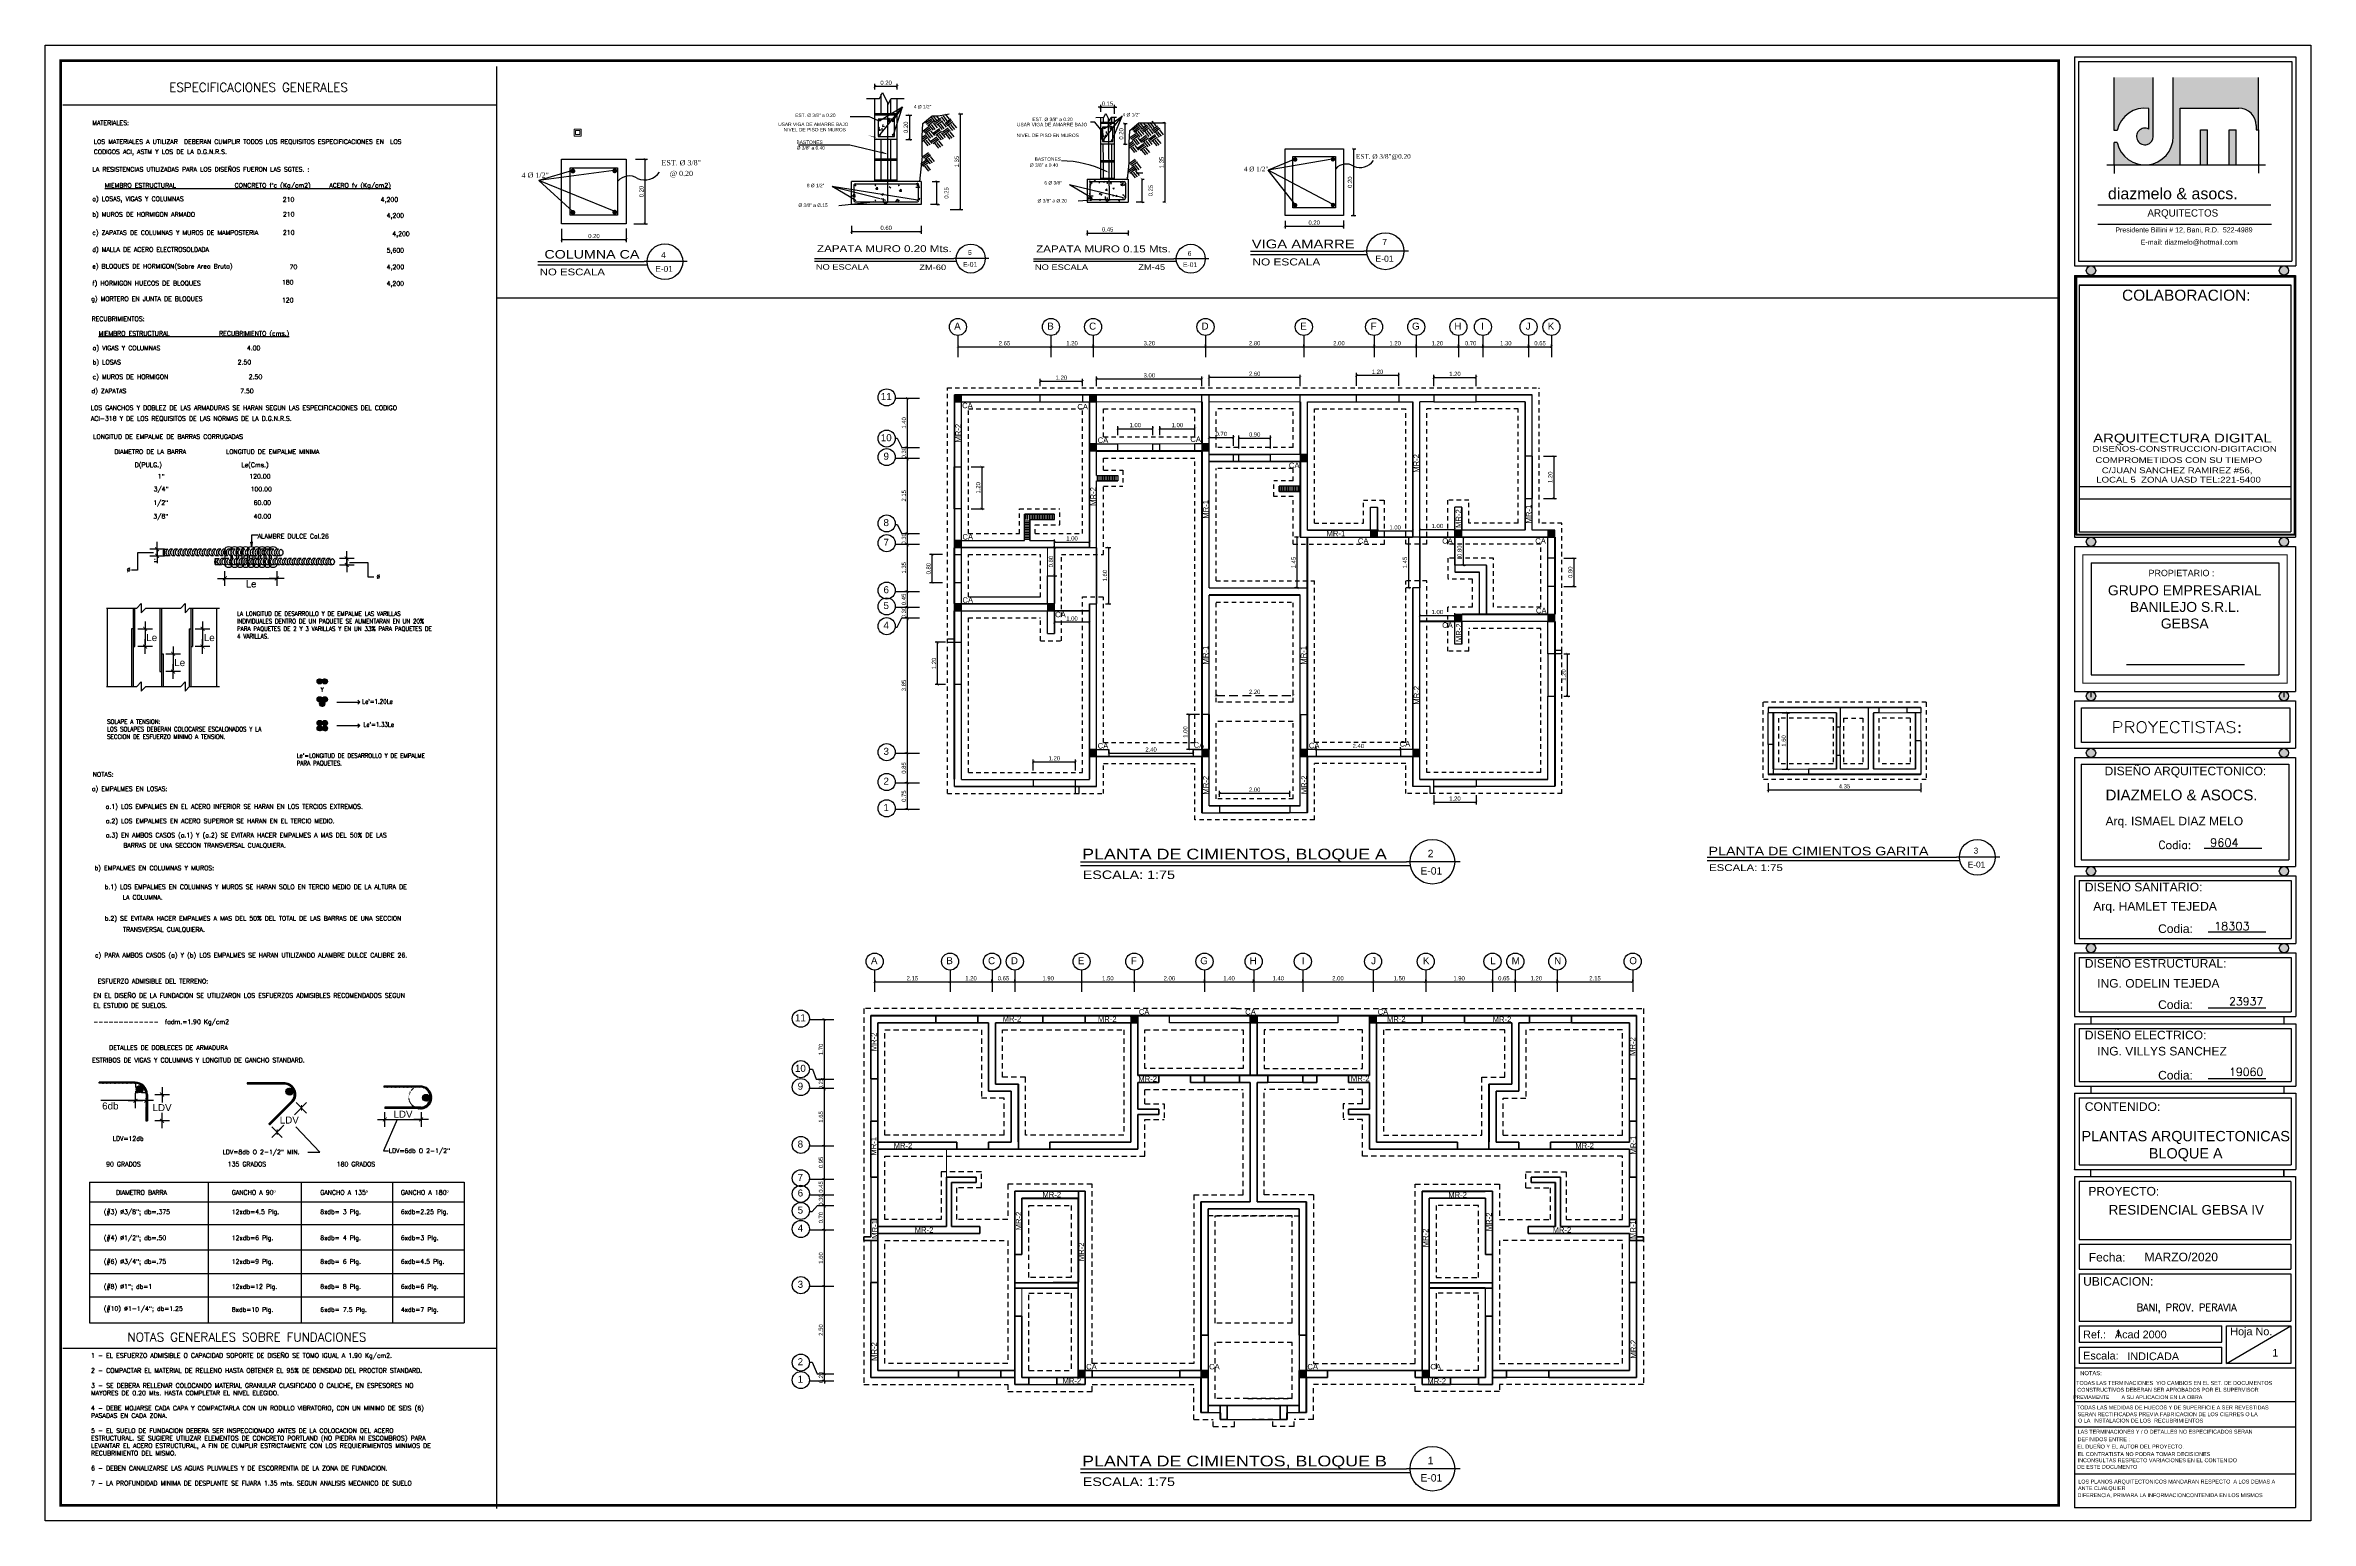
# Model space of a CAD drawing. Header units: feet. Extents: x 317 to 512, y -141 to 162.
# Drawn here: x 388 to 452.5, y 57.7 to 99.7 of the extents above; entities that cross this region are included whole.
import ezdxf
from ezdxf.enums import TextEntityAlignment as Align

# ---------------------------------------------------------------- set-up
doc = ezdxf.new("R2010")
doc.units = ezdxf.units.FT
doc.header["$MEASUREMENT"] = 0
doc.linetypes.add('HIDDEN', pattern=[0.375, 0.25, -0.125])
doc.linetypes.add('HIDDEN2', pattern=[0.1875, 0.125, -0.0625])
for name, color, linetype in [('00-DINTEL0.2', 98, 'Continuous'), ('00-RELLENO INT', 5, 'Continuous'), ('1', 1, 'Continuous'), ('63', 7, 'Continuous'), ('ACERO', 4, 'Continuous'), ('BORDE', 2, 'Continuous'), ('CIMIENTO', 3, 'HIDDEN'), ('columna', 9, 'Continuous'), ('DETALLES', 3, 'Continuous'), ('DIM', 10, 'Continuous'), ('dimensiones', 1, 'Continuous'), ('DIMLINE', 6, 'Continuous'), ('HATCH', 3, 'Continuous'), ('HOJA', 7, 'Continuous'), ('MAGENTA', 6, 'Continuous'), ('MARCO', 1, 'Continuous'), ('MURO', 7, 'Continuous'), ('MUROS', 7, 'Continuous'), ('PERT-VENT', 8, 'Continuous'), ('PISO', 8, 'Continuous'), ('PISOS', 8, 'Continuous'), ('relleno', 8, 'Continuous'), ('SEÑALAMIENTOS', 6, 'Continuous'), ('SIMBOLOS', 2, 'Continuous'), ('TABLAS', 6, 'Continuous'), ('TARGETA', 3, 'Continuous'), ('TARJETA2', 1, 'Continuous'), ('TEXTCOL.', 3, 'Continuous'), ('TEXTO', 2, 'Continuous'), ('TEXTOS', 3, 'Continuous'), ('TEXTOS 2', 1, 'Continuous'), ('TEXXT', 2, 'Continuous'), ('VENTANA', 8, 'Continuous')]:
    doc.layers.add(name, color=color, linetype=linetype)
for name, color, linetype, lineweight in [('00-muro15', 210, 'Continuous', 5), ('00-muro20', 1, 'Continuous', 5), ('A-GENM', 8, 'Continuous', 9), ('closet', 8, 'Continuous', 5), ('MB', 8, 'Continuous', 20)]:
    doc.layers.add(name, color=color, linetype=linetype, lineweight=lineweight)
doc.styles.add('ANNTEXT', font='romans.shx')
doc.styles.add('DAMIAN', font='arial.ttf', dxfattribs={"height": 0.12})
doc.styles.add('DIMTEXT', font='dim', dxfattribs={"width": 0.75, "bigfont": 'special'})
doc.styles.add('RD80', font='arial.ttf', dxfattribs={"height": 0.1})
doc.styles.add('ROMAND', font='romand', dxfattribs={"height": 0.19})
doc.styles.add('ROMANS', font='romans.shx')
doc.styles.get("Standard").update_dxf_attribs({"font": 'arial.ttf'})
doc.styles.add('TITTEXTM', font='romanc.shx')
doc.styles.add('TNR', font='times.ttf')
doc.dimstyles.new('20-100', dxfattribs={"dimtxt": 0.2, "dimasz": 0.05, "dimexe": 0.05, "dimexo": 0.1, "dimgap": 0.05, "dimtad": 2, "dimtih": 1, "dimtoh": 1, "dimlfac": 0.2, "dimzin": 0, "dimdsep": 46, "dimtxsty": 'Standard', "dimblk": 'Z2', "dimcen": 0.09, "dimse1": 1, "dimse2": 1, "dimclrd": 6, "dimclre": 6, "dimclrt": 3, "dimadec": 0, "dimazin": 0, "dimtfac": 1, "dimtofl": 0, "dimtmove": 0, "dimatfit": 3, "dimldrblk": 'Z2', "dimfxl": 1, "dimtolj": 1, "dimtzin": 0, "dimarcsym": 0})
doc.dimstyles.new('KEILY', dxfattribs={"dimtxt": 0.12, "dimasz": 0.07, "dimexe": 0.07, "dimexo": 0.25, "dimgap": 0.04, "dimtad": 1, "dimzin": 1, "dimdsep": 46, "dimtxsty": 'Standard', "dimblk": 'ARCHTICK', "dimcen": 2.5, "dimclrd": 256, "dimclre": 256, "dimclrt": 7, "dimazin": 0, "dimtfac": 1, "dimtix": 1, "dimtmove": 2, "dimatfit": 1, "dimfxl": 0.35, "dimfxlon": 1, "dimtolj": 1, "dimtzin": 1, "dimarcsym": 0})
doc.dimstyles.new('STD100', dxfattribs={"dimtxt": 0.2, "dimasz": 0.05, "dimexe": 0.05, "dimexo": 0.1, "dimgap": 0.05, "dimtad": 1, "dimtih": 1, "dimtoh": 1, "dimzin": 0, "dimdsep": 46, "dimtxsty": 'Standard', "dimblk": 'Z2', "dimcen": 0.09, "dimse1": 1, "dimse2": 1, "dimclrd": 6, "dimclre": 6, "dimclrt": 3, "dimadec": 0, "dimazin": 0, "dimtfac": 1, "dimtofl": 0, "dimtmove": 0, "dimatfit": 3, "dimldrblk": 'Z2', "dimfxl": 1, "dimtolj": 1, "dimtzin": 0, "dimarcsym": 0})
pattern_1 = [(45, (125.96578, -194.073125), (-0.0131535899, 0.0131535899), []), (45, (125.96578, -194.063824), (-0.0131535899, 0.0131535899), [])]

# ---------------------------------------------------------------- blocks, each defined once
blk = doc.blocks.new('_ArchTick')
at = {"color": 0, "linetype": 'ByBlock', "const_width": 0.15}
blk.add_lwpolyline([(-0.5, -0.5), (0.5, 0.5)], dxfattribs=at)
blk = doc.blocks.new('*D7')
at = {"layer": 'DEFPOINTS', "color": 0, "linetype": 'Continuous', "transparency": 16777216}
for p in [(423.267, 94.933), (424.929, 94.941), (424.929, 94.531)]:
    blk.add_point(p, dxfattribs=at)
at = {"layer": 'MURO', "linetype": 'Continuous', "lineweight": -2, "transparency": 16777216}
for p, q in [((423.267, 94.683), (423.267, 94.461)), ((423.267, 94.531), (424.929, 94.531)), ((424.929, 94.691), (424.929, 94.461))]:
    blk.add_line(p, q, dxfattribs=at)
at = {"layer": 'MURO', "linetype": 'Continuous', "lineweight": -2, "transparency": 16777216, "xscale": 0.07, "yscale": 0.07, "zscale": 0.07, "rotation": 180}
blk.add_blockref('_ArchTick', (423.267, 94.531), dxfattribs=at)
at = {"layer": 'MURO', "linetype": 'Continuous', "lineweight": -2, "transparency": 16777216, "xscale": 0.07, "yscale": 0.07, "zscale": 0.07}
blk.add_blockref('_ArchTick', (424.929, 94.531), dxfattribs=at)
at = {"layer": 'MURO', "color": 7, "linetype": 'Continuous', "transparency": 16777216, "insert": (424.098, 94.632), "char_height": 0.12, "attachment_point": 5}
blk.add_mtext('\\A1;0.20', dxfattribs=at)
blk = doc.blocks.new('*D8')
at = {"layer": 'DEFPOINTS', "color": 0, "linetype": 'Continuous', "transparency": 16777216}
for p in [(424.942, 96.731), (424.896, 94.835), (425.217, 94.835)]:
    blk.add_point(p, dxfattribs=at)
at = {"layer": 'MURO', "linetype": 'Continuous', "lineweight": -2, "transparency": 16777216}
for p, q in [((425.192, 96.731), (425.287, 96.731)), ((425.217, 96.731), (425.217, 94.835)), ((425.146, 94.835), (425.287, 94.835))]:
    blk.add_line(p, q, dxfattribs=at)
at = {"layer": 'MURO', "linetype": 'Continuous', "lineweight": -2, "transparency": 16777216, "xscale": 0.07, "yscale": 0.07, "zscale": 0.07}
for p, rotation in [((425.217, 96.731), 90), ((425.217, 94.835), 270)]:
    blk.add_blockref('_ArchTick', p, dxfattribs=dict(at, rotation=rotation))
at = {"layer": 'MURO', "color": 7, "linetype": 'Continuous', "transparency": 16777216, "insert": (425.116, 95.783), "char_height": 0.12, "attachment_point": 5, "rotation": 90}
blk.add_mtext('\\A1;0.20', dxfattribs=at)
blk = doc.blocks.new('Z2')
at = {"layer": 'DIMLINE'}
for p, q in [((4.2, 0), (-4.2, 0)), ((0, 4.2), (0, -4.2))]:
    blk.add_line(p, q, dxfattribs=at)
at = {"layer": 'DIMLINE', "const_width": 0.5}
blk.add_lwpolyline([(-1.1, -1.1), (1.1, 1.1)], dxfattribs=at)
blk = doc.blocks.new('*D10')
at = {"layer": 'DEFPOINTS', "color": 0, "transparency": 16777216}
for p in [(393.083, 85.34), (394.558, 85.336), (394.558, 84.504)]:
    blk.add_point(p, dxfattribs=at)
at = {"layer": 'dimensiones', "color": 6, "lineweight": -2, "transparency": 16777216}
blk.add_line((393.133, 84.504), (394.508, 84.504), dxfattribs=at)
at = {"layer": 'dimensiones', "color": 6, "lineweight": -2, "transparency": 16777216, "xscale": 0.05, "yscale": 0.05, "zscale": 0.05, "rotation": 180}
blk.add_blockref('Z2', (393.083, 84.504), dxfattribs=at)
at = {"layer": 'dimensiones', "color": 6, "lineweight": -2, "transparency": 16777216, "xscale": 0.05, "yscale": 0.05, "zscale": 0.05}
blk.add_blockref('Z2', (394.558, 84.504), dxfattribs=at)
at = {"layer": 'dimensiones', "color": 3, "transparency": 16777216, "insert": (393.83, 84.354), "char_height": 0.2, "attachment_point": 5, "style": 'ROMANS'}
blk.add_mtext('\\A1;Le', dxfattribs=at)
blk = doc.blocks.new('*D11')
at = {"layer": 'DEFPOINTS', "color": 0, "transparency": 16777216}
for p in [(390.536, 69.656), (390.837, 69.659), (390.837, 69.637)]:
    blk.add_point(p, dxfattribs=at)
at = {"layer": 'dimensiones', "color": 6, "lineweight": -2, "transparency": 16777216}
for p, q in [((390.536, 69.637), (389.549, 69.637)), ((390.787, 69.637), (390.586, 69.637))]:
    blk.add_line(p, q, dxfattribs=at)
at = {"layer": 'dimensiones', "color": 6, "lineweight": -2, "transparency": 16777216, "xscale": 0.05, "yscale": 0.05, "zscale": 0.05, "rotation": 180}
blk.add_blockref('Z2', (390.536, 69.637), dxfattribs=at)
at = {"layer": 'dimensiones', "color": 6, "lineweight": -2, "transparency": 16777216, "xscale": 0.05, "yscale": 0.05, "zscale": 0.05}
blk.add_blockref('Z2', (390.837, 69.637), dxfattribs=at)
at = {"layer": 'dimensiones', "color": 3, "transparency": 16777216, "insert": (389.822, 69.485), "char_height": 0.2, "attachment_point": 5}
blk.add_mtext('\\A1;6db', dxfattribs=at)
blk = doc.blocks.new('*D12')
at = {"layer": 'DEFPOINTS', "color": 0, "transparency": 16777216}
for p in [(390.475, 83.071), (390.475, 82.563), (390.811, 82.563)]:
    blk.add_point(p, dxfattribs=at)
at = {"layer": 'dimensiones', "color": 6, "lineweight": -2, "transparency": 16777216}
blk.add_line((390.811, 83.021), (390.811, 82.613), dxfattribs=at)
at = {"layer": 'dimensiones', "color": 6, "lineweight": -2, "transparency": 16777216, "xscale": 0.05, "yscale": 0.05, "zscale": 0.05}
for p, rotation in [((390.811, 83.071), 90), ((390.811, 82.563), 270)]:
    blk.add_blockref('Z2', p, dxfattribs=dict(at, rotation=rotation))
at = {"layer": 'dimensiones', "color": 3, "transparency": 16777216, "insert": (391, 82.817), "char_height": 0.2, "attachment_point": 5}
blk.add_mtext('\\A1;Le', dxfattribs=at)
blk = doc.blocks.new('*D13')
at = {"layer": 'DEFPOINTS', "color": 0, "transparency": 16777216}
for p in [(391.28, 82.359), (391.28, 81.851), (391.608, 81.851)]:
    blk.add_point(p, dxfattribs=at)
at = {"layer": 'dimensiones', "color": 6, "lineweight": -2, "transparency": 16777216}
blk.add_line((391.608, 82.309), (391.608, 81.901), dxfattribs=at)
at = {"layer": 'dimensiones', "color": 6, "lineweight": -2, "transparency": 16777216, "xscale": 0.05, "yscale": 0.05, "zscale": 0.05}
for p, rotation in [((391.608, 82.359), 90), ((391.608, 81.851), 270)]:
    blk.add_blockref('Z2', p, dxfattribs=dict(at, rotation=rotation))
at = {"layer": 'dimensiones', "color": 3, "transparency": 16777216, "insert": (391.797, 82.105), "char_height": 0.2, "attachment_point": 5}
blk.add_mtext('\\A1;Le', dxfattribs=at)
blk = doc.blocks.new('*D14')
at = {"layer": 'DEFPOINTS', "color": 0, "transparency": 16777216}
for p in [(392.112, 83.071), (392.112, 82.563), (392.448, 82.563)]:
    blk.add_point(p, dxfattribs=at)
at = {"layer": 'dimensiones', "color": 6, "lineweight": -2, "transparency": 16777216}
blk.add_line((392.448, 83.021), (392.448, 82.613), dxfattribs=at)
at = {"layer": 'dimensiones', "color": 6, "lineweight": -2, "transparency": 16777216, "xscale": 0.05, "yscale": 0.05, "zscale": 0.05}
for p, rotation in [((392.448, 83.071), 90), ((392.448, 82.563), 270)]:
    blk.add_blockref('Z2', p, dxfattribs=dict(at, rotation=rotation))
at = {"layer": 'dimensiones', "color": 3, "transparency": 16777216, "insert": (392.638, 82.817), "char_height": 0.2, "attachment_point": 5}
blk.add_mtext('\\A1;Le', dxfattribs=at)
blk = doc.blocks.new('*D15')
at = {"layer": 'DEFPOINTS', "color": 0, "transparency": 16777216}
for p in [(396.145, 85.073, -1.596), (396.145, 84.887, -1.596), (396.553, 84.887)]:
    blk.add_point(p, dxfattribs=at)
at = {"layer": 'dimensiones', "color": 6, "lineweight": -2, "transparency": 16777216}
for p, q in [((396.553, 85.123), (396.553, 85.173)), ((396.553, 84.837), (396.553, 84.787))]:
    blk.add_line(p, q, dxfattribs=at)
at = {"layer": 'dimensiones', "color": 6, "lineweight": -2, "transparency": 16777216, "xscale": 0.05, "yscale": 0.05, "zscale": 0.05}
for p, rotation in [((396.553, 85.073), 270), ((396.553, 84.887), 90)]:
    blk.add_blockref('Z2', p, dxfattribs=dict(at, rotation=rotation))
at = {"layer": 'dimensiones', "color": 3, "transparency": 16777216, "insert": (396.617, 84.98), "char_height": 0.2, "attachment_point": 5}
blk.add_mtext('\\A1;.', dxfattribs=at)
blk = doc.blocks.new('*D16')
at = {"layer": 'DEFPOINTS', "color": 0, "transparency": 16777216}
for p in [(391.152, 85.148), (391.345, 85.333, -1.596), (391.345, 85.148, -1.596)]:
    blk.add_point(p, dxfattribs=at)
at = {"layer": 'dimensiones', "color": 6, "lineweight": -2, "transparency": 16777216}
for p, q in [((391.152, 85.383), (391.152, 85.433)), ((391.152, 84.98), (391.074, 84.98)), ((391.152, 85.098), (391.152, 84.98))]:
    blk.add_line(p, q, dxfattribs=at)
at = {"layer": 'dimensiones', "color": 6, "lineweight": -2, "transparency": 16777216, "xscale": 0.05, "yscale": 0.05, "zscale": 0.05}
for p, rotation in [((391.152, 85.333), 270), ((391.152, 85.148), 90)]:
    blk.add_blockref('Z2', p, dxfattribs=dict(at, rotation=rotation))
at = {"layer": 'dimensiones', "color": 3, "transparency": 16777216, "insert": (391.088, 85.13), "char_height": 0.2, "attachment_point": 5}
blk.add_mtext('\\A1;.', dxfattribs=at)
blk = doc.blocks.new('*D17')
at = {"layer": 'DEFPOINTS', "color": 0, "transparency": 16777216}
for p in [(390.876, 69.813), (390.876, 69.063), (391.294, 69.063)]:
    blk.add_point(p, dxfattribs=at)
at = {"layer": 'dimensiones', "color": 6, "lineweight": -2, "transparency": 16777216}
for p, q in [((391.294, 69.763), (391.294, 69.588)), ((391.294, 69.113), (391.294, 69.288))]:
    blk.add_line(p, q, dxfattribs=at)
at = {"layer": 'dimensiones', "color": 6, "lineweight": -2, "transparency": 16777216, "xscale": 0.05, "yscale": 0.05, "zscale": 0.05}
for p, rotation in [((391.294, 69.813), 90), ((391.294, 69.063), 270)]:
    blk.add_blockref('Z2', p, dxfattribs=dict(at, rotation=rotation))
at = {"layer": 'dimensiones', "color": 3, "transparency": 16777216, "insert": (391.294, 69.438), "char_height": 0.2, "attachment_point": 5}
blk.add_mtext('\\A1;LDV', dxfattribs=at)
blk = doc.blocks.new('*D18')
at = {"layer": 'DEFPOINTS', "color": 0, "transparency": 16777216}
for p in [(395.055, 69.639), (394.362, 68.946), (394.569, 68.739)]:
    blk.add_point(p, dxfattribs=at)
at = {"layer": 'dimensiones', "color": 6, "lineweight": -2, "transparency": 16777216}
for p, q in [((395.227, 69.396), (395.066, 69.235)), ((394.605, 68.774), (394.766, 68.935))]:
    blk.add_line(p, q, dxfattribs=at)
at = {"layer": 'dimensiones', "color": 6, "lineweight": -2, "transparency": 16777216, "xscale": 0.05, "yscale": 0.05, "zscale": 0.05}
for p, rotation in [((395.262, 69.432), 45.00000000011279), ((394.569, 68.739), 225.0000000001128)]:
    blk.add_blockref('Z2', p, dxfattribs=dict(at, rotation=rotation))
at = {"layer": 'dimensiones', "color": 3, "transparency": 16777216, "insert": (394.916, 69.085), "char_height": 0.2, "attachment_point": 5}
blk.add_mtext('\\A1;LDV', dxfattribs=at)
blk = doc.blocks.new('*D19')
at = {"layer": 'DEFPOINTS', "color": 0, "transparency": 16777216}
for p in [(397.64, 69.417), (398.669, 69.417), (398.669, 69.102)]:
    blk.add_point(p, dxfattribs=at)
at = {"layer": 'dimensiones', "color": 6, "lineweight": -2, "transparency": 16777216}
blk.add_line((397.69, 69.102), (398.619, 69.102), dxfattribs=at)
at = {"layer": 'dimensiones', "color": 6, "lineweight": -2, "transparency": 16777216, "xscale": 0.05, "yscale": 0.05, "zscale": 0.05, "rotation": 180}
blk.add_blockref('Z2', (397.64, 69.102), dxfattribs=at)
at = {"layer": 'dimensiones', "color": 6, "lineweight": -2, "transparency": 16777216, "xscale": 0.05, "yscale": 0.05, "zscale": 0.05}
blk.add_blockref('Z2', (398.669, 69.102), dxfattribs=at)
at = {"layer": 'dimensiones', "color": 3, "transparency": 16777216, "insert": (398.154, 69.252), "char_height": 0.2, "attachment_point": 5}
blk.add_mtext('\\A1;LDV', dxfattribs=at)
blk = doc.blocks.new('*D66')
at = {"layer": 'DEFPOINTS', "color": 0, "linetype": 'Continuous', "transparency": 16777216}
for p in [(410.922, 94.787), (412.903, 94.787), (412.903, 94.38)]:
    blk.add_point(p, dxfattribs=at)
at = {"layer": 'DIM', "linetype": 'Continuous', "lineweight": -2, "transparency": 16777216}
for p, q in [((410.922, 94.537), (410.922, 94.31)), ((410.922, 94.38), (412.903, 94.38)), ((412.903, 94.537), (412.903, 94.31))]:
    blk.add_line(p, q, dxfattribs=at)
at = {"layer": 'DIM', "linetype": 'Continuous', "lineweight": -2, "transparency": 16777216, "xscale": 0.07, "yscale": 0.07, "zscale": 0.07, "rotation": 180}
blk.add_blockref('_ArchTick', (410.922, 94.38), dxfattribs=at)
at = {"layer": 'DIM', "linetype": 'Continuous', "lineweight": -2, "transparency": 16777216, "xscale": 0.07, "yscale": 0.07, "zscale": 0.07}
blk.add_blockref('_ArchTick', (412.903, 94.38), dxfattribs=at)
at = {"layer": 'DIM', "color": 7, "linetype": 'Continuous', "transparency": 16777216, "insert": (411.912, 94.482), "char_height": 0.12, "attachment_point": 5}
blk.add_mtext('\\A1;0.60', dxfattribs=at)
blk = doc.blocks.new('*D67')
at = {"layer": 'DEFPOINTS', "color": 0, "linetype": 'Continuous', "transparency": 16777216}
for p in [(412.225, 97.695), (412.225, 96.998), (412.572, 96.998)]:
    blk.add_point(p, dxfattribs=at)
at = {"layer": 'DIM', "linetype": 'Continuous', "lineweight": -2, "transparency": 16777216}
for p, q in [((412.475, 97.695), (412.642, 97.695)), ((412.572, 97.695), (412.572, 96.998)), ((412.475, 96.998), (412.642, 96.998))]:
    blk.add_line(p, q, dxfattribs=at)
at = {"layer": 'DIM', "linetype": 'Continuous', "lineweight": -2, "transparency": 16777216, "xscale": 0.07, "yscale": 0.07, "zscale": 0.07}
for p, rotation in [((412.572, 97.695), 90), ((412.572, 96.998), 270)]:
    blk.add_blockref('_ArchTick', p, dxfattribs=dict(at, rotation=rotation))
at = {"layer": 'DIM', "color": 7, "linetype": 'Continuous', "transparency": 16777216, "insert": (412.47, 97.346), "char_height": 0.12, "attachment_point": 5, "rotation": 90}
blk.add_mtext('\\A1;0.20', dxfattribs=at)
blk = doc.blocks.new('*D68')
at = {"layer": 'DEFPOINTS', "color": 0, "linetype": 'Continuous', "transparency": 16777216}
for p in [(411.592, 98.167), (412.225, 98.513), (412.225, 98.169)]:
    blk.add_point(p, dxfattribs=at)
at = {"layer": 'DIM', "linetype": 'Continuous', "lineweight": -2, "transparency": 16777216}
for p, q in [((411.592, 98.417), (411.592, 98.583)), ((411.592, 98.513), (412.225, 98.513)), ((412.225, 98.419), (412.225, 98.583))]:
    blk.add_line(p, q, dxfattribs=at)
at = {"layer": 'DIM', "linetype": 'Continuous', "lineweight": -2, "transparency": 16777216, "xscale": 0.07, "yscale": 0.07, "zscale": 0.07, "rotation": 180}
blk.add_blockref('_ArchTick', (411.592, 98.513), dxfattribs=at)
at = {"layer": 'DIM', "linetype": 'Continuous', "lineweight": -2, "transparency": 16777216, "xscale": 0.07, "yscale": 0.07, "zscale": 0.07}
blk.add_blockref('_ArchTick', (412.225, 98.513), dxfattribs=at)
at = {"layer": 'DIM', "color": 7, "linetype": 'Continuous', "transparency": 16777216, "insert": (411.909, 98.614), "char_height": 0.12, "attachment_point": 5}
blk.add_mtext('\\A1;0.20', dxfattribs=at)
blk = doc.blocks.new('*D69')
at = {"layer": 'DEFPOINTS', "color": 0, "linetype": 'Continuous', "transparency": 16777216}
for p in [(413.717, 97.732), (414.023, 97.732), (413.481, 95.008)]:
    blk.add_point(p, dxfattribs=at)
at = {"layer": 'DIM', "linetype": 'Continuous', "lineweight": -2, "transparency": 16777216}
for p, q in [((413.967, 97.732), (414.093, 97.732)), ((414.023, 95.008), (414.023, 97.732)), ((413.731, 95.008), (414.093, 95.008))]:
    blk.add_line(p, q, dxfattribs=at)
at = {"layer": 'DIM', "linetype": 'Continuous', "lineweight": -2, "transparency": 16777216, "xscale": 0.07, "yscale": 0.07, "zscale": 0.07}
for p, rotation in [((414.023, 97.732), 90), ((414.023, 95.008), 270)]:
    blk.add_blockref('_ArchTick', p, dxfattribs=dict(at, rotation=rotation))
at = {"layer": 'DIM', "color": 7, "linetype": 'Continuous', "transparency": 16777216, "insert": (413.922, 96.37), "char_height": 0.12, "attachment_point": 5, "rotation": 90}
blk.add_mtext('\\A1;1.35', dxfattribs=at)
blk = doc.blocks.new('*D70')
at = {"layer": 'DEFPOINTS', "color": 0, "linetype": 'Continuous', "transparency": 16777216}
for p in [(412.971, 95.807), (413.355, 95.807), (413.187, 95.148)]:
    blk.add_point(p, dxfattribs=at)
at = {"layer": 'DIM', "linetype": 'Continuous', "lineweight": -2, "transparency": 16777216}
for p, q in [((413.221, 95.807), (413.425, 95.807)), ((413.355, 95.148), (413.355, 95.807)), ((413.355, 95.148), (413.425, 95.148))]:
    blk.add_line(p, q, dxfattribs=at)
at = {"layer": 'DIM', "linetype": 'Continuous', "lineweight": -2, "transparency": 16777216, "xscale": 0.07, "yscale": 0.07, "zscale": 0.07}
for p, rotation in [((413.355, 95.807), 90), ((413.355, 95.148), 270)]:
    blk.add_blockref('_ArchTick', p, dxfattribs=dict(at, rotation=rotation))
at = {"layer": 'DIM', "color": 7, "linetype": 'Continuous', "transparency": 16777216, "insert": (413.626, 95.477), "char_height": 0.12, "attachment_point": 5, "rotation": 90}
blk.add_mtext('\\A1;0.25', dxfattribs=at)
blk = doc.blocks.new('*D71')
at = {"layer": 'DEFPOINTS', "color": 0, "linetype": 'Continuous', "transparency": 16777216}
for p in [(419.854, 97.474), (419.886, 97.474), (419.886, 95.214)]:
    blk.add_point(p, dxfattribs=at)
at = {"layer": 'DIM', "linetype": 'Continuous', "lineweight": -2, "transparency": 16777216}
for p, q in [((419.854, 97.474), (419.784, 97.474)), ((419.854, 95.214), (419.854, 97.474)), ((419.854, 95.214), (419.784, 95.214))]:
    blk.add_line(p, q, dxfattribs=at)
at = {"layer": 'DIM', "linetype": 'Continuous', "lineweight": -2, "transparency": 16777216, "xscale": 0.07, "yscale": 0.07, "zscale": 0.07}
for p, rotation in [((419.854, 97.474), 90), ((419.854, 95.214), 270)]:
    blk.add_blockref('_ArchTick', p, dxfattribs=dict(at, rotation=rotation))
at = {"layer": 'DIM', "color": 7, "linetype": 'Continuous', "transparency": 16777216, "insert": (419.753, 96.344), "char_height": 0.12, "attachment_point": 5, "rotation": 90}
blk.add_mtext('\\A1;1.35', dxfattribs=at)
blk = doc.blocks.new('*D72')
at = {"layer": 'DEFPOINTS', "color": 0, "linetype": 'Continuous', "transparency": 16777216}
for p in [(417.634, 94.657), (418.798, 94.657), (418.798, 94.335)]:
    blk.add_point(p, dxfattribs=at)
at = {"layer": 'DIM', "linetype": 'Continuous', "lineweight": -2, "transparency": 16777216}
for p, q in [((417.634, 94.407), (417.634, 94.265)), ((417.634, 94.335), (418.798, 94.335)), ((418.798, 94.407), (418.798, 94.265))]:
    blk.add_line(p, q, dxfattribs=at)
at = {"layer": 'DIM', "linetype": 'Continuous', "lineweight": -2, "transparency": 16777216, "xscale": 0.07, "yscale": 0.07, "zscale": 0.07, "rotation": 180}
blk.add_blockref('_ArchTick', (417.634, 94.335), dxfattribs=at)
at = {"layer": 'DIM', "linetype": 'Continuous', "lineweight": -2, "transparency": 16777216, "xscale": 0.07, "yscale": 0.07, "zscale": 0.07}
blk.add_blockref('_ArchTick', (418.798, 94.335), dxfattribs=at)
at = {"layer": 'DIM', "color": 7, "linetype": 'Continuous', "transparency": 16777216, "insert": (418.216, 94.436), "char_height": 0.12, "attachment_point": 5}
blk.add_mtext('\\A1;0.45', dxfattribs=at)
blk = doc.blocks.new('*D73')
at = {"layer": 'DEFPOINTS', "color": 0, "transparency": 16777216}
for p in [(418.981, 95.873), (418.967, 95.214), (419.189, 95.214)]:
    blk.add_point(p, dxfattribs=at)
at = {"layer": 'DIM', "lineweight": -2, "transparency": 16777216}
for p, q in [((419.189, 95.873), (419.259, 95.873)), ((419.189, 95.873), (419.189, 95.214)), ((419.189, 95.214), (419.259, 95.214))]:
    blk.add_line(p, q, dxfattribs=at)
at = {"layer": 'DIM', "lineweight": -2, "transparency": 16777216, "xscale": 0.07, "yscale": 0.07, "zscale": 0.07}
for p, rotation in [((419.189, 95.873), 90), ((419.189, 95.214), 270)]:
    blk.add_blockref('_ArchTick', p, dxfattribs=dict(at, rotation=rotation))
at = {"layer": 'DIM', "color": 7, "transparency": 16777216, "insert": (419.442, 95.544), "char_height": 0.12, "attachment_point": 5, "rotation": 90}
blk.add_mtext('\\A1;0.25', dxfattribs=at)
blk = doc.blocks.new('*D74')
at = {"layer": 'DEFPOINTS', "color": 0, "linetype": 'Continuous', "transparency": 16777216}
for p in [(418.417, 97.45), (418.417, 96.866), (418.705, 96.866)]:
    blk.add_point(p, dxfattribs=at)
at = {"layer": 'DIM', "linetype": 'Continuous', "lineweight": -2, "transparency": 16777216}
for p, q in [((418.667, 97.45), (418.775, 97.45)), ((418.705, 97.45), (418.705, 96.866)), ((418.667, 96.866), (418.775, 96.866))]:
    blk.add_line(p, q, dxfattribs=at)
at = {"layer": 'DIM', "linetype": 'Continuous', "lineweight": -2, "transparency": 16777216, "xscale": 0.07, "yscale": 0.07, "zscale": 0.07}
for p, rotation in [((418.705, 97.45), 90), ((418.705, 96.866), 270)]:
    blk.add_blockref('_ArchTick', p, dxfattribs=dict(at, rotation=rotation))
at = {"layer": 'DIM', "color": 7, "linetype": 'Continuous', "transparency": 16777216, "insert": (418.604, 97.158), "char_height": 0.12, "attachment_point": 5, "rotation": 90}
blk.add_mtext('\\A1;0.20', dxfattribs=at)
blk = doc.blocks.new('*D75')
at = {"layer": 'DEFPOINTS', "color": 0, "linetype": 'Continuous', "transparency": 16777216}
for p in [(418.02, 97.533), (418.408, 97.918), (418.408, 97.481)]:
    blk.add_point(p, dxfattribs=at)
at = {"layer": 'DIM', "linetype": 'Continuous', "lineweight": -2, "transparency": 16777216}
for p, q in [((418.02, 97.918), (417.95, 97.918)), ((418.02, 97.783), (418.02, 97.988)), ((418.02, 97.918), (418.408, 97.918)), ((418.408, 97.731), (418.408, 97.988)), ((418.408, 97.918), (418.478, 97.918))]:
    blk.add_line(p, q, dxfattribs=at)
at = {"layer": 'DIM', "linetype": 'Continuous', "lineweight": -2, "transparency": 16777216, "xscale": 0.07, "yscale": 0.07, "zscale": 0.07}
blk.add_blockref('_ArchTick', (418.02, 97.918), dxfattribs=at)
at = {"layer": 'DIM', "linetype": 'Continuous', "lineweight": -2, "transparency": 16777216, "xscale": 0.07, "yscale": 0.07, "zscale": 0.07, "rotation": 180}
blk.add_blockref('_ArchTick', (418.408, 97.918), dxfattribs=at)
at = {"layer": 'DIM', "color": 7, "linetype": 'Continuous', "transparency": 16777216, "insert": (418.214, 98.019), "char_height": 0.12, "attachment_point": 5}
blk.add_mtext('\\A1;0.15', dxfattribs=at)
blk = doc.blocks.new('FLE')
at = {"layer": 'DIM', "linetype": 'Continuous'}
for p, q in [((-0.275, 0.368), (-0.443, 0.368)), ((-0.075, 0.1), (-0.275, 0.368))]:
    blk.add_line(p, q, dxfattribs=at)
at = {"layer": 'DIM', "color": 4, "linetype": 'Continuous'}
blk.add_line((0, 0), (-0.075, 0.1), dxfattribs=at)
blk = doc.blocks.new('A$C6FFE63EF')
at = {"layer": 'TEXTO', "ltscale": 0.05}
h = blk.add_hatch(color=256, dxfattribs=at)
h.paths.add_polyline_path([(1.319, 2.87), (1.319, 2.479, 3.622679), (1.401, 2.342), (1.401, 3.449), (0.672, 3.449), (0.672, 2.457), (0.725, 2.457, -0.391497)])
h.paths.add_polyline_path([(1.246, 1.809, -0.351969), (0.725, 2.227), (0.672, 2.227), (0.672, 1.809)])
h.paths.add_polyline_path([(1.91, 2.875), (3.008, 2.875, -0.414214), (3.336, 2.547), (3.336, 2.466), (3.377, 2.466), (3.377, 3.449), (1.779, 3.449), (1.779, 2.342, -0.414214), (1.246, 1.809), (1.91, 1.809)])
h.paths.add_polyline_path([(2.418, 2.465), (2.287, 2.465), (2.287, 1.809), (2.418, 1.809)], flags=17)
h.paths.add_polyline_path([(2.959, 2.465), (2.828, 2.465), (2.828, 1.809), (2.959, 1.809)], flags=17)
for p, q in [((0.671, 2.456), (0.671, 3.448)), ((1.401, 2.341), (1.401, 3.448)), ((1.778, 2.341), (1.778, 3.448)), ((3.377, 2.465), (3.377, 3.448)), ((1.319, 2.479), (1.319, 2.869)), ((1.909, 1.808), (1.909, 2.874)), ((1.909, 2.874), (3.008, 2.874)), ((0.725, 2.456), (0.671, 2.456)), ((0.671, 1.808), (0.671, 2.227)), ((0.725, 2.227), (0.671, 2.227)), ((2.287, 1.808), (2.287, 2.464)), ((2.287, 2.464), (2.418, 2.464)), ((2.418, 1.808), (2.418, 2.464)), ((2.828, 1.808), (2.828, 2.464)), ((2.828, 2.464), (2.959, 2.464)), ((2.959, 1.808), (2.959, 2.464)), ((3.336, 2.546), (3.336, 2.465)), ((3.336, 2.465), (3.377, 2.465)), ((3.377, 2.465), (3.377, 1.653)), ((0.534, 1.808), (3.512, 1.808)), ((0.671, 1.808), (0.671, 1.647)), ((0.362, 1.057), (3.61, 1.057)), ((0.362, 0.698), (3.622, 0.698))]:
    blk.add_line(p, q, dxfattribs=at)
for centre, radius, start, end in [((1.245, 2.341), 0.533, 82.0412, 167.5619), ((3.008, 2.546), 0.328, 0, 90), ((1.245, 2.341), 0.533, 192.4381, 0), ((1.245, 2.341), 0.156, 61.7263, 0)]:
    blk.add_arc(centre, radius, start, end, dxfattribs=at)
at = {"layer": 'TEXTO', "ltscale": 0.3, "width": 13.01141, "attachment_point": 1}
for s, insert, char_height in [('{\\fSwis721 Blk BT|b0|i0|c0|p34;diazmelo & asocs.}', (0.552, 1.378), 0.21489), ('{\\fComic Sans MS|b0|i0|c0|p66;ARQUITECTOS}', (1.293, 0.975), 0.13753), ('{\\fArial|b0|i0|c0|p34;Presidente Billini # 12, Bani, R.D.  522-4989}', (0.69, 0.636), 0.09455), ('{\\fArial|b0|i0|c0|p34;E-mail: diazmelo@hotmail.com}', (1.167, 0.405), 0.09455)]:
    blk.add_mtext(s, dxfattribs=dict(at, insert=insert, char_height=char_height))
blk = doc.blocks.new('*D98')
at = {"layer": 'DEFPOINTS', "color": 0, "transparency": 16777216}
for p in [(413.953, 91.11), (416.603, 91.11), (416.603, 91.097)]:
    blk.add_point(p, dxfattribs=at)
at = {"layer": 'DIM', "lineweight": -2, "transparency": 16777216}
for p, q in [((413.953, 91.097), (413.953, 91.027)), ((413.953, 91.097), (416.603, 91.097)), ((416.603, 91.097), (416.603, 91.027))]:
    blk.add_line(p, q, dxfattribs=at)
at = {"layer": 'DIM', "lineweight": -2, "transparency": 16777216, "xscale": 0.07, "yscale": 0.07, "zscale": 0.07, "rotation": 180}
blk.add_blockref('_ArchTick', (413.953, 91.097), dxfattribs=at)
at = {"layer": 'DIM', "lineweight": -2, "transparency": 16777216, "xscale": 0.07, "yscale": 0.07, "zscale": 0.07}
blk.add_blockref('_ArchTick', (416.603, 91.097), dxfattribs=at)
at = {"layer": 'DIM', "color": 7, "transparency": 16777216, "insert": (415.278, 91.198), "char_height": 0.12, "attachment_point": 5}
blk.add_mtext('\\A1;2.65', dxfattribs=at)
blk = doc.blocks.new('*D99')
at = {"layer": 'DEFPOINTS', "color": 0, "transparency": 16777216}
for p in [(416.603, 91.11), (417.803, 91.097), (417.803, 91.097)]:
    blk.add_point(p, dxfattribs=at)
at = {"layer": 'DIM', "lineweight": -2, "transparency": 16777216}
for p, q in [((416.603, 91.097), (416.603, 91.027)), ((416.603, 91.097), (417.803, 91.097)), ((417.803, 91.097), (417.803, 91.167))]:
    blk.add_line(p, q, dxfattribs=at)
at = {"layer": 'DIM', "lineweight": -2, "transparency": 16777216, "xscale": 0.07, "yscale": 0.07, "zscale": 0.07, "rotation": 180}
blk.add_blockref('_ArchTick', (416.603, 91.097), dxfattribs=at)
at = {"layer": 'DIM', "lineweight": -2, "transparency": 16777216, "xscale": 0.07, "yscale": 0.07, "zscale": 0.07}
blk.add_blockref('_ArchTick', (417.803, 91.097), dxfattribs=at)
at = {"layer": 'DIM', "color": 7, "transparency": 16777216, "insert": (417.203, 91.198), "char_height": 0.12, "attachment_point": 5}
blk.add_mtext('\\A1;1.20', dxfattribs=at)
blk = doc.blocks.new('*D100')
at = {"layer": 'DEFPOINTS', "color": 0, "transparency": 16777216}
for p in [(417.803, 91.097), (421.003, 91.097), (421.003, 91.097)]:
    blk.add_point(p, dxfattribs=at)
at = {"layer": 'DIM', "lineweight": -2, "transparency": 16777216}
for p, q in [((417.803, 91.097), (417.803, 91.167)), ((417.803, 91.097), (421.003, 91.097)), ((421.003, 91.097), (421.003, 91.167))]:
    blk.add_line(p, q, dxfattribs=at)
at = {"layer": 'DIM', "lineweight": -2, "transparency": 16777216, "xscale": 0.07, "yscale": 0.07, "zscale": 0.07, "rotation": 180}
blk.add_blockref('_ArchTick', (417.803, 91.097), dxfattribs=at)
at = {"layer": 'DIM', "lineweight": -2, "transparency": 16777216, "xscale": 0.07, "yscale": 0.07, "zscale": 0.07}
blk.add_blockref('_ArchTick', (421.003, 91.097), dxfattribs=at)
at = {"layer": 'DIM', "color": 7, "transparency": 16777216, "insert": (419.403, 91.199), "char_height": 0.12, "attachment_point": 5}
blk.add_mtext('\\A1;3.20', dxfattribs=at)
blk = doc.blocks.new('*D101')
at = {"layer": 'DEFPOINTS', "color": 0, "transparency": 16777216}
for p in [(421.003, 91.097), (423.803, 91.097), (423.803, 91.097)]:
    blk.add_point(p, dxfattribs=at)
at = {"layer": 'DIM', "lineweight": -2, "transparency": 16777216}
for p, q in [((421.003, 91.097), (421.003, 91.167)), ((421.003, 91.097), (423.803, 91.097)), ((423.803, 91.097), (423.803, 91.167))]:
    blk.add_line(p, q, dxfattribs=at)
at = {"layer": 'DIM', "lineweight": -2, "transparency": 16777216, "xscale": 0.07, "yscale": 0.07, "zscale": 0.07, "rotation": 180}
blk.add_blockref('_ArchTick', (421.003, 91.097), dxfattribs=at)
at = {"layer": 'DIM', "lineweight": -2, "transparency": 16777216, "xscale": 0.07, "yscale": 0.07, "zscale": 0.07}
blk.add_blockref('_ArchTick', (423.803, 91.097), dxfattribs=at)
at = {"layer": 'DIM', "color": 7, "transparency": 16777216, "insert": (422.403, 91.198), "char_height": 0.12, "attachment_point": 5}
blk.add_mtext('\\A1;2.80', dxfattribs=at)
blk = doc.blocks.new('*D102')
at = {"layer": 'DEFPOINTS', "color": 0, "transparency": 16777216}
for p in [(423.803, 91.097), (425.803, 91.097), (425.803, 91.062)]:
    blk.add_point(p, dxfattribs=at)
at = {"layer": 'DIM', "lineweight": -2, "transparency": 16777216}
for p, q in [((423.803, 91.097), (423.803, 91.167)), ((423.803, 91.097), (425.803, 91.097)), ((425.803, 91.097), (425.803, 91.167))]:
    blk.add_line(p, q, dxfattribs=at)
at = {"layer": 'DIM', "lineweight": -2, "transparency": 16777216, "xscale": 0.07, "yscale": 0.07, "zscale": 0.07, "rotation": 180}
blk.add_blockref('_ArchTick', (423.803, 91.097), dxfattribs=at)
at = {"layer": 'DIM', "lineweight": -2, "transparency": 16777216, "xscale": 0.07, "yscale": 0.07, "zscale": 0.07}
blk.add_blockref('_ArchTick', (425.803, 91.097), dxfattribs=at)
at = {"layer": 'DIM', "color": 7, "transparency": 16777216, "insert": (424.803, 91.198), "char_height": 0.12, "attachment_point": 5}
blk.add_mtext('\\A1;2.00', dxfattribs=at)
blk = doc.blocks.new('*D103')
at = {"layer": 'DEFPOINTS', "color": 0, "transparency": 16777216}
for p in [(425.803, 91.062), (427.003, 91.097), (427.003, 91.097)]:
    blk.add_point(p, dxfattribs=at)
at = {"layer": 'DIM', "lineweight": -2, "transparency": 16777216}
for p, q in [((425.803, 91.097), (425.803, 91.167)), ((425.803, 91.097), (427.003, 91.097)), ((427.003, 91.097), (427.003, 91.167))]:
    blk.add_line(p, q, dxfattribs=at)
at = {"layer": 'DIM', "lineweight": -2, "transparency": 16777216, "xscale": 0.07, "yscale": 0.07, "zscale": 0.07, "rotation": 180}
blk.add_blockref('_ArchTick', (425.803, 91.097), dxfattribs=at)
at = {"layer": 'DIM', "lineweight": -2, "transparency": 16777216, "xscale": 0.07, "yscale": 0.07, "zscale": 0.07}
blk.add_blockref('_ArchTick', (427.003, 91.097), dxfattribs=at)
at = {"layer": 'DIM', "color": 7, "transparency": 16777216, "insert": (426.403, 91.198), "char_height": 0.12, "attachment_point": 5}
blk.add_mtext('\\A1;1.20', dxfattribs=at)
blk = doc.blocks.new('*D104')
at = {"layer": 'DEFPOINTS', "color": 0, "transparency": 16777216}
for p in [(427.003, 91.097), (428.203, 91.097), (428.203, 91.097)]:
    blk.add_point(p, dxfattribs=at)
at = {"layer": 'DIM', "lineweight": -2, "transparency": 16777216}
for p, q in [((427.003, 91.097), (427.003, 91.167)), ((427.003, 91.097), (428.203, 91.097)), ((428.203, 91.097), (428.203, 91.167))]:
    blk.add_line(p, q, dxfattribs=at)
at = {"layer": 'DIM', "lineweight": -2, "transparency": 16777216, "xscale": 0.07, "yscale": 0.07, "zscale": 0.07, "rotation": 180}
blk.add_blockref('_ArchTick', (427.003, 91.097), dxfattribs=at)
at = {"layer": 'DIM', "lineweight": -2, "transparency": 16777216, "xscale": 0.07, "yscale": 0.07, "zscale": 0.07}
blk.add_blockref('_ArchTick', (428.203, 91.097), dxfattribs=at)
at = {"layer": 'DIM', "color": 7, "transparency": 16777216, "insert": (427.603, 91.198), "char_height": 0.12, "attachment_point": 5}
blk.add_mtext('\\A1;1.20', dxfattribs=at)
blk = doc.blocks.new('*D105')
at = {"layer": 'DEFPOINTS', "color": 0, "transparency": 16777216}
for p in [(428.203, 91.097), (428.903, 91.097), (428.903, 91.097)]:
    blk.add_point(p, dxfattribs=at)
at = {"layer": 'DIM', "lineweight": -2, "transparency": 16777216}
for p, q in [((428.203, 91.097), (428.203, 91.167)), ((428.203, 91.097), (428.903, 91.097)), ((428.903, 91.097), (428.903, 91.167))]:
    blk.add_line(p, q, dxfattribs=at)
at = {"layer": 'DIM', "lineweight": -2, "transparency": 16777216, "xscale": 0.07, "yscale": 0.07, "zscale": 0.07, "rotation": 180}
blk.add_blockref('_ArchTick', (428.203, 91.097), dxfattribs=at)
at = {"layer": 'DIM', "lineweight": -2, "transparency": 16777216, "xscale": 0.07, "yscale": 0.07, "zscale": 0.07}
blk.add_blockref('_ArchTick', (428.903, 91.097), dxfattribs=at)
at = {"layer": 'DIM', "color": 7, "transparency": 16777216, "insert": (428.553, 91.198), "char_height": 0.12, "attachment_point": 5}
blk.add_mtext('\\A1;0.70', dxfattribs=at)
blk = doc.blocks.new('*D106')
at = {"layer": 'DEFPOINTS', "color": 0, "transparency": 16777216}
for p in [(428.903, 91.097), (430.203, 91.097), (430.203, 91.097)]:
    blk.add_point(p, dxfattribs=at)
at = {"layer": 'DIM', "lineweight": -2, "transparency": 16777216}
for p, q in [((428.903, 91.097), (428.903, 91.167)), ((428.903, 91.097), (430.203, 91.097)), ((430.203, 91.097), (430.203, 91.167))]:
    blk.add_line(p, q, dxfattribs=at)
at = {"layer": 'DIM', "lineweight": -2, "transparency": 16777216, "xscale": 0.07, "yscale": 0.07, "zscale": 0.07, "rotation": 180}
blk.add_blockref('_ArchTick', (428.903, 91.097), dxfattribs=at)
at = {"layer": 'DIM', "lineweight": -2, "transparency": 16777216, "xscale": 0.07, "yscale": 0.07, "zscale": 0.07}
blk.add_blockref('_ArchTick', (430.203, 91.097), dxfattribs=at)
at = {"layer": 'DIM', "color": 7, "transparency": 16777216, "insert": (429.553, 91.199), "char_height": 0.12, "attachment_point": 5}
blk.add_mtext('\\A1;1.30', dxfattribs=at)
blk = doc.blocks.new('*D107')
at = {"layer": 'DEFPOINTS', "color": 0, "transparency": 16777216}
for p in [(430.203, 91.097), (430.853, 91.097), (430.853, 91.097)]:
    blk.add_point(p, dxfattribs=at)
at = {"layer": 'DIM', "lineweight": -2, "transparency": 16777216}
for p, q in [((430.203, 91.097), (430.203, 91.167)), ((430.203, 91.097), (430.853, 91.097)), ((430.853, 91.097), (430.853, 91.167))]:
    blk.add_line(p, q, dxfattribs=at)
at = {"layer": 'DIM', "lineweight": -2, "transparency": 16777216, "xscale": 0.07, "yscale": 0.07, "zscale": 0.07, "rotation": 180}
blk.add_blockref('_ArchTick', (430.203, 91.097), dxfattribs=at)
at = {"layer": 'DIM', "lineweight": -2, "transparency": 16777216, "xscale": 0.07, "yscale": 0.07, "zscale": 0.07}
blk.add_blockref('_ArchTick', (430.853, 91.097), dxfattribs=at)
at = {"layer": 'DIM', "color": 7, "transparency": 16777216, "insert": (430.528, 91.198), "char_height": 0.12, "attachment_point": 5}
blk.add_mtext('\\A1;0.65', dxfattribs=at)
blk = doc.blocks.new('*D108')
at = {"layer": 'DEFPOINTS', "color": 0, "transparency": 16777216}
for p in [(412.516, 78.681), (412.516, 78.681), (412.516, 77.931)]:
    blk.add_point(p, dxfattribs=at)
at = {"layer": 'DIM', "lineweight": -2, "transparency": 16777216}
for p, q in [((412.516, 78.681), (412.446, 78.681)), ((412.516, 77.931), (412.516, 78.681)), ((412.516, 77.931), (412.446, 77.931))]:
    blk.add_line(p, q, dxfattribs=at)
at = {"layer": 'DIM', "lineweight": -2, "transparency": 16777216, "xscale": 0.07, "yscale": 0.07, "zscale": 0.07}
for p, rotation in [((412.516, 78.681), 90), ((412.516, 77.931), 270)]:
    blk.add_blockref('_ArchTick', p, dxfattribs=dict(at, rotation=rotation))
at = {"layer": 'DIM', "color": 7, "transparency": 16777216, "insert": (412.415, 78.306), "char_height": 0.12, "attachment_point": 5, "rotation": 90}
blk.add_mtext('\\A1;0.75', dxfattribs=at)
blk = doc.blocks.new('*D109')
at = {"layer": 'DEFPOINTS', "color": 0, "transparency": 16777216}
for p in [(412.516, 79.531), (412.516, 79.531), (412.516, 78.681)]:
    blk.add_point(p, dxfattribs=at)
at = {"layer": 'DIM', "lineweight": -2, "transparency": 16777216}
for p, q in [((412.516, 79.531), (412.446, 79.531)), ((412.516, 78.681), (412.516, 79.531)), ((412.516, 78.681), (412.446, 78.681))]:
    blk.add_line(p, q, dxfattribs=at)
at = {"layer": 'DIM', "lineweight": -2, "transparency": 16777216, "xscale": 0.07, "yscale": 0.07, "zscale": 0.07}
for p, rotation in [((412.516, 79.531), 90), ((412.516, 78.681), 270)]:
    blk.add_blockref('_ArchTick', p, dxfattribs=dict(at, rotation=rotation))
at = {"layer": 'DIM', "color": 7, "transparency": 16777216, "insert": (412.415, 79.106), "char_height": 0.12, "attachment_point": 5, "rotation": 90}
blk.add_mtext('\\A1;0.85', dxfattribs=at)
blk = doc.blocks.new('*D110')
at = {"layer": 'DEFPOINTS', "color": 0, "transparency": 16777216}
for p in [(412.516, 83.381), (412.516, 83.381), (412.423, 79.531)]:
    blk.add_point(p, dxfattribs=at)
at = {"layer": 'DIM', "lineweight": -2, "transparency": 16777216}
for p, q in [((412.516, 83.381), (412.446, 83.381)), ((412.516, 79.531), (412.516, 83.381)), ((412.516, 79.531), (412.586, 79.531))]:
    blk.add_line(p, q, dxfattribs=at)
at = {"layer": 'DIM', "lineweight": -2, "transparency": 16777216, "xscale": 0.07, "yscale": 0.07, "zscale": 0.07}
for p, rotation in [((412.516, 83.381), 90), ((412.516, 79.531), 270)]:
    blk.add_blockref('_ArchTick', p, dxfattribs=dict(at, rotation=rotation))
at = {"layer": 'DIM', "color": 7, "transparency": 16777216, "insert": (412.415, 81.456), "char_height": 0.12, "attachment_point": 5, "rotation": 90}
blk.add_mtext('\\A1;3.85', dxfattribs=at)
blk = doc.blocks.new('*D111')
at = {"layer": 'DEFPOINTS', "color": 0, "transparency": 16777216}
for p in [(412.423, 83.681), (412.516, 83.681), (412.516, 83.381)]:
    blk.add_point(p, dxfattribs=at)
at = {"layer": 'DIM', "lineweight": -2, "transparency": 16777216}
for p, q in [((412.516, 83.381), (412.446, 83.381)), ((412.516, 83.681), (412.516, 83.751)), ((412.516, 83.681), (412.586, 83.681)), ((412.516, 83.381), (412.516, 83.681)), ((412.516, 83.381), (412.516, 83.311))]:
    blk.add_line(p, q, dxfattribs=at)
at = {"layer": 'DIM', "lineweight": -2, "transparency": 16777216, "xscale": 0.07, "yscale": 0.07, "zscale": 0.07}
for p, rotation in [((412.516, 83.681), 270), ((412.516, 83.381), 90)]:
    blk.add_blockref('_ArchTick', p, dxfattribs=dict(at, rotation=rotation))
at = {"layer": 'DIM', "color": 7, "transparency": 16777216, "insert": (412.415, 83.531), "char_height": 0.12, "attachment_point": 5, "rotation": 90}
blk.add_mtext('\\A1;0.30', dxfattribs=at)
blk = doc.blocks.new('*D112')
at = {"layer": 'DEFPOINTS', "color": 0, "transparency": 16777216}
for p in [(412.516, 84.131), (412.516, 84.131), (412.516, 83.681)]:
    blk.add_point(p, dxfattribs=at)
at = {"layer": 'DIM', "lineweight": -2, "transparency": 16777216}
for p, q in [((412.516, 84.131), (412.446, 84.131)), ((412.516, 83.681), (412.516, 84.131)), ((412.516, 83.681), (412.446, 83.681))]:
    blk.add_line(p, q, dxfattribs=at)
at = {"layer": 'DIM', "lineweight": -2, "transparency": 16777216, "xscale": 0.07, "yscale": 0.07, "zscale": 0.07}
for p, rotation in [((412.516, 84.131), 90), ((412.516, 83.681), 270)]:
    blk.add_blockref('_ArchTick', p, dxfattribs=dict(at, rotation=rotation))
at = {"layer": 'DIM', "color": 7, "transparency": 16777216, "insert": (412.415, 83.906), "char_height": 0.12, "attachment_point": 5, "rotation": 90}
blk.add_mtext('\\A1;0.45', dxfattribs=at)
blk = doc.blocks.new('*D113')
at = {"layer": 'DEFPOINTS', "color": 0, "transparency": 16777216}
for p in [(412.516, 85.481), (412.516, 85.481), (412.516, 84.131)]:
    blk.add_point(p, dxfattribs=at)
at = {"layer": 'DIM', "lineweight": -2, "transparency": 16777216}
for p, q in [((412.516, 85.481), (412.446, 85.481)), ((412.516, 84.131), (412.516, 85.481)), ((412.516, 84.131), (412.446, 84.131))]:
    blk.add_line(p, q, dxfattribs=at)
at = {"layer": 'DIM', "lineweight": -2, "transparency": 16777216, "xscale": 0.07, "yscale": 0.07, "zscale": 0.07}
for p, rotation in [((412.516, 85.481), 90), ((412.516, 84.131), 270)]:
    blk.add_blockref('_ArchTick', p, dxfattribs=dict(at, rotation=rotation))
at = {"layer": 'DIM', "color": 7, "transparency": 16777216, "insert": (412.415, 84.806), "char_height": 0.12, "attachment_point": 5, "rotation": 90}
blk.add_mtext('\\A1;1.35', dxfattribs=at)
blk = doc.blocks.new('*D114')
at = {"layer": 'DEFPOINTS', "color": 0, "transparency": 16777216}
for p in [(412.516, 85.779), (412.516, 85.481), (412.608, 85.779)]:
    blk.add_point(p, dxfattribs=at)
at = {"layer": 'DIM', "lineweight": -2, "transparency": 16777216}
for p, q in [((412.516, 85.779), (412.516, 85.849)), ((412.516, 85.779), (412.446, 85.779)), ((412.516, 85.481), (412.446, 85.481)), ((412.516, 85.481), (412.516, 85.779)), ((412.516, 85.481), (412.516, 85.411))]:
    blk.add_line(p, q, dxfattribs=at)
at = {"layer": 'DIM', "lineweight": -2, "transparency": 16777216, "xscale": 0.07, "yscale": 0.07, "zscale": 0.07}
for p, rotation in [((412.516, 85.779), 270), ((412.516, 85.481), 90)]:
    blk.add_blockref('_ArchTick', p, dxfattribs=dict(at, rotation=rotation))
at = {"layer": 'DIM', "color": 7, "transparency": 16777216, "insert": (412.415, 85.63), "char_height": 0.12, "attachment_point": 5, "rotation": 90}
blk.add_mtext('\\A1;0.30', dxfattribs=at)
blk = doc.blocks.new('*D115')
at = {"layer": 'DEFPOINTS', "color": 0, "transparency": 16777216}
for p in [(412.423, 87.931), (412.516, 87.931), (412.516, 85.779)]:
    blk.add_point(p, dxfattribs=at)
at = {"layer": 'DIM', "lineweight": -2, "transparency": 16777216}
for p, q in [((412.516, 87.931), (412.586, 87.931)), ((412.516, 85.779), (412.516, 87.931)), ((412.516, 85.779), (412.446, 85.779))]:
    blk.add_line(p, q, dxfattribs=at)
at = {"layer": 'DIM', "lineweight": -2, "transparency": 16777216, "xscale": 0.07, "yscale": 0.07, "zscale": 0.07}
for p, rotation in [((412.516, 87.931), 90), ((412.516, 85.779), 270)]:
    blk.add_blockref('_ArchTick', p, dxfattribs=dict(at, rotation=rotation))
at = {"layer": 'DIM', "color": 7, "transparency": 16777216, "insert": (412.415, 86.855), "char_height": 0.12, "attachment_point": 5, "rotation": 90}
blk.add_mtext('\\A1;2.15', dxfattribs=at)
blk = doc.blocks.new('*D116')
at = {"layer": 'DEFPOINTS', "color": 0, "transparency": 16777216}
for p in [(412.516, 88.231), (412.516, 87.931), (412.608, 88.231)]:
    blk.add_point(p, dxfattribs=at)
at = {"layer": 'DIM', "lineweight": -2, "transparency": 16777216}
for p, q in [((412.516, 88.231), (412.446, 88.231)), ((412.516, 87.931), (412.446, 87.931)), ((412.516, 88.231), (412.516, 88.301)), ((412.516, 87.931), (412.516, 88.231)), ((412.516, 87.931), (412.516, 87.861))]:
    blk.add_line(p, q, dxfattribs=at)
at = {"layer": 'DIM', "lineweight": -2, "transparency": 16777216, "xscale": 0.07, "yscale": 0.07, "zscale": 0.07}
for p, rotation in [((412.516, 88.231), 270), ((412.516, 87.931), 90)]:
    blk.add_blockref('_ArchTick', p, dxfattribs=dict(at, rotation=rotation))
at = {"layer": 'DIM', "color": 7, "transparency": 16777216, "insert": (412.415, 88.081), "char_height": 0.12, "attachment_point": 5, "rotation": 90}
blk.add_mtext('\\A1;0.30', dxfattribs=at)
blk = doc.blocks.new('*D117')
at = {"layer": 'DEFPOINTS', "color": 0, "transparency": 16777216}
for p in [(412.426, 89.631), (412.518, 89.631), (412.518, 88.231)]:
    blk.add_point(p, dxfattribs=at)
at = {"layer": 'DIM', "lineweight": -2, "transparency": 16777216}
for p, q in [((412.518, 89.631), (412.588, 89.631)), ((412.518, 88.231), (412.518, 89.631)), ((412.518, 88.231), (412.448, 88.231))]:
    blk.add_line(p, q, dxfattribs=at)
at = {"layer": 'DIM', "lineweight": -2, "transparency": 16777216, "xscale": 0.07, "yscale": 0.07, "zscale": 0.07}
for p, rotation in [((412.518, 89.631), 90), ((412.518, 88.231), 270)]:
    blk.add_blockref('_ArchTick', p, dxfattribs=dict(at, rotation=rotation))
at = {"layer": 'DIM', "color": 7, "transparency": 16777216, "insert": (412.417, 88.931), "char_height": 0.12, "attachment_point": 5, "rotation": 90}
blk.add_mtext('\\A1;1.40', dxfattribs=at)
blk = doc.blocks.new('*D118')
at = {"layer": 'DEFPOINTS', "color": 0, "linetype": 'Continuous', "transparency": 16777216}
for p in [(402.671, 94.706), (404.511, 94.715), (404.511, 94.147)]:
    blk.add_point(p, dxfattribs=at)
at = {"layer": 'MURO', "linetype": 'Continuous', "lineweight": -2, "transparency": 16777216}
for p, q in [((402.671, 94.456), (402.671, 94.077)), ((404.511, 94.465), (404.511, 94.077)), ((402.671, 94.147), (404.511, 94.147))]:
    blk.add_line(p, q, dxfattribs=at)
at = {"layer": 'MURO', "linetype": 'Continuous', "lineweight": -2, "transparency": 16777216, "xscale": 0.07, "yscale": 0.07, "zscale": 0.07, "rotation": 180}
blk.add_blockref('_ArchTick', (402.671, 94.147), dxfattribs=at)
at = {"layer": 'MURO', "linetype": 'Continuous', "lineweight": -2, "transparency": 16777216, "xscale": 0.07, "yscale": 0.07, "zscale": 0.07}
blk.add_blockref('_ArchTick', (404.511, 94.147), dxfattribs=at)
at = {"layer": 'MURO', "color": 7, "linetype": 'Continuous', "transparency": 16777216, "insert": (403.591, 94.249), "char_height": 0.12, "attachment_point": 5}
blk.add_mtext('\\A1;0.20', dxfattribs=at)
blk = doc.blocks.new('*D119')
at = {"layer": 'DEFPOINTS', "color": 0, "linetype": 'Continuous', "transparency": 16777216}
for p in [(404.526, 96.437), (404.475, 94.597), (405.044, 94.597)]:
    blk.add_point(p, dxfattribs=at)
at = {"layer": 'MURO', "linetype": 'Continuous', "lineweight": -2, "transparency": 16777216}
for p, q in [((404.776, 96.437), (405.114, 96.437)), ((405.044, 96.437), (405.044, 94.597)), ((404.725, 94.597), (405.114, 94.597))]:
    blk.add_line(p, q, dxfattribs=at)
at = {"layer": 'MURO', "linetype": 'Continuous', "lineweight": -2, "transparency": 16777216, "xscale": 0.07, "yscale": 0.07, "zscale": 0.07}
for p, rotation in [((405.044, 96.437), 90), ((405.044, 94.597), 270)]:
    blk.add_blockref('_ArchTick', p, dxfattribs=dict(at, rotation=rotation))
at = {"layer": 'MURO', "color": 7, "linetype": 'Continuous', "transparency": 16777216, "insert": (404.943, 95.517), "char_height": 0.12, "attachment_point": 5, "rotation": 90}
blk.add_mtext('\\A1;0.20', dxfattribs=at)
blk = doc.blocks.new('A$C012446DC')
at = {"layer": 'PISO'}
h = blk.add_hatch(dxfattribs=at)
h.set_pattern_fill('ANSI31', color=256, scale=0.008571, angle=180)
h.set_pattern_definition([(225, (206536.064322, 1154820.960068), (0.0192434059784, -0.0192434059784), [])])
h.paths.add_polyline_path([(0, 0), (0.2, 0), (0.2, 0.2), (0, 0.2)])
at = {"layer": 'columna'}
blk.add_lwpolyline([(0.2, 0.2), (0, 0.2), (0, 0), (0.2, 0)], close=True, dxfattribs=at)
blk = doc.blocks.new('*D175')
at = {"layer": 'DEFPOINTS', "color": 0, "transparency": 16777216}
for p in [(410.155, 61.857), (410.155, 61.857), (410.155, 61.657)]:
    blk.add_point(p, dxfattribs=at)
at = {"layer": 'DIM', "lineweight": -2, "transparency": 16777216}
for p, q in [((410.155, 61.857), (410.155, 61.927)), ((410.155, 61.857), (410.085, 61.857)), ((410.155, 61.657), (410.085, 61.657)), ((410.155, 61.657), (410.155, 61.857)), ((410.155, 61.657), (410.155, 61.587))]:
    blk.add_line(p, q, dxfattribs=at)
at = {"layer": 'DIM', "lineweight": -2, "transparency": 16777216, "xscale": 0.07, "yscale": 0.07, "zscale": 0.07}
for p, rotation in [((410.155, 61.857), 270), ((410.155, 61.657), 90)]:
    blk.add_blockref('_ArchTick', p, dxfattribs=dict(at, rotation=rotation))
at = {"layer": 'DIM', "color": 7, "transparency": 16777216, "insert": (410.054, 61.757), "char_height": 0.12, "attachment_point": 5, "rotation": 90}
blk.add_mtext('\\A1;0.20', dxfattribs=at)
blk = doc.blocks.new('*D176')
at = {"layer": 'DEFPOINTS', "color": 0, "transparency": 16777216}
for p in [(410.155, 64.357), (410.155, 64.357), (410.155, 61.857)]:
    blk.add_point(p, dxfattribs=at)
at = {"layer": 'DIM', "lineweight": -2, "transparency": 16777216}
for p, q in [((410.155, 64.357), (410.085, 64.357)), ((410.155, 61.857), (410.155, 64.357)), ((410.155, 61.857), (410.085, 61.857))]:
    blk.add_line(p, q, dxfattribs=at)
at = {"layer": 'DIM', "lineweight": -2, "transparency": 16777216, "xscale": 0.07, "yscale": 0.07, "zscale": 0.07}
for p, rotation in [((410.155, 64.357), 90), ((410.155, 61.857), 270)]:
    blk.add_blockref('_ArchTick', p, dxfattribs=dict(at, rotation=rotation))
at = {"layer": 'DIM', "color": 7, "transparency": 16777216, "insert": (410.054, 63.107), "char_height": 0.12, "attachment_point": 5, "rotation": 90}
blk.add_mtext('\\A1;2.50', dxfattribs=at)
blk = doc.blocks.new('*D177')
at = {"layer": 'DEFPOINTS', "color": 0, "transparency": 16777216}
for p in [(410.155, 65.956), (410.155, 65.956), (410.155, 64.357)]:
    blk.add_point(p, dxfattribs=at)
at = {"layer": 'DIM', "lineweight": -2, "transparency": 16777216}
for p, q in [((410.155, 65.956), (410.085, 65.956)), ((410.155, 64.357), (410.155, 65.956)), ((410.155, 64.357), (410.085, 64.357))]:
    blk.add_line(p, q, dxfattribs=at)
at = {"layer": 'DIM', "lineweight": -2, "transparency": 16777216, "xscale": 0.07, "yscale": 0.07, "zscale": 0.07}
for p, rotation in [((410.155, 65.956), 90), ((410.155, 64.357), 270)]:
    blk.add_blockref('_ArchTick', p, dxfattribs=dict(at, rotation=rotation))
at = {"layer": 'DIM', "color": 7, "transparency": 16777216, "insert": (410.054, 65.157), "char_height": 0.12, "attachment_point": 5, "rotation": 90}
blk.add_mtext('\\A1;1.60', dxfattribs=at)
blk = doc.blocks.new('*D178')
at = {"layer": 'DEFPOINTS', "color": 0, "transparency": 16777216}
for p in [(410.155, 66.657), (410.188, 66.657), (410.155, 65.956)]:
    blk.add_point(p, dxfattribs=at)
at = {"layer": 'DIM', "lineweight": -2, "transparency": 16777216}
for p, q in [((410.155, 66.657), (410.085, 66.657)), ((410.155, 65.956), (410.155, 66.657)), ((410.155, 65.956), (410.085, 65.956))]:
    blk.add_line(p, q, dxfattribs=at)
at = {"layer": 'DIM', "lineweight": -2, "transparency": 16777216, "xscale": 0.07, "yscale": 0.07, "zscale": 0.07}
for p, rotation in [((410.155, 66.657), 90), ((410.155, 65.956), 270)]:
    blk.add_blockref('_ArchTick', p, dxfattribs=dict(at, rotation=rotation))
at = {"layer": 'DIM', "color": 7, "transparency": 16777216, "insert": (410.054, 66.306), "char_height": 0.12, "attachment_point": 5, "rotation": 90}
blk.add_mtext('\\A1;0.70', dxfattribs=at)
blk = doc.blocks.new('*D179')
at = {"layer": 'DEFPOINTS', "color": 0, "transparency": 16777216}
for p in [(410.155, 66.957), (410.188, 66.957), (410.188, 66.657)]:
    blk.add_point(p, dxfattribs=at)
at = {"layer": 'DIM', "lineweight": -2, "transparency": 16777216}
for p, q in [((410.155, 66.957), (410.085, 66.957)), ((410.155, 66.657), (410.085, 66.657)), ((410.155, 66.957), (410.155, 67.027)), ((410.155, 66.657), (410.155, 66.957)), ((410.155, 66.657), (410.155, 66.587))]:
    blk.add_line(p, q, dxfattribs=at)
at = {"layer": 'DIM', "lineweight": -2, "transparency": 16777216, "xscale": 0.07, "yscale": 0.07, "zscale": 0.07}
for p, rotation in [((410.155, 66.957), 270), ((410.155, 66.657), 90)]:
    blk.add_blockref('_ArchTick', p, dxfattribs=dict(at, rotation=rotation))
at = {"layer": 'DIM', "color": 7, "transparency": 16777216, "insert": (410.054, 66.807), "char_height": 0.12, "attachment_point": 5, "rotation": 90}
blk.add_mtext('\\A1;0.30', dxfattribs=at)
blk = doc.blocks.new('*D180')
at = {"layer": 'DEFPOINTS', "color": 0, "transparency": 16777216}
for p in [(410.155, 67.402), (410.155, 67.402), (410.188, 66.957)]:
    blk.add_point(p, dxfattribs=at)
at = {"layer": 'DIM', "lineweight": -2, "transparency": 16777216}
for p, q in [((410.155, 67.402), (410.085, 67.402)), ((410.155, 66.957), (410.155, 67.402)), ((410.155, 66.957), (410.085, 66.957))]:
    blk.add_line(p, q, dxfattribs=at)
at = {"layer": 'DIM', "lineweight": -2, "transparency": 16777216, "xscale": 0.07, "yscale": 0.07, "zscale": 0.07}
for p, rotation in [((410.155, 67.402), 90), ((410.155, 66.957), 270)]:
    blk.add_blockref('_ArchTick', p, dxfattribs=dict(at, rotation=rotation))
at = {"layer": 'DIM', "color": 7, "transparency": 16777216, "insert": (410.054, 67.179), "char_height": 0.12, "attachment_point": 5, "rotation": 90}
blk.add_mtext('\\A1;0.45', dxfattribs=at)
blk = doc.blocks.new('*D181')
at = {"layer": 'DEFPOINTS', "color": 0, "transparency": 16777216}
for p in [(410.155, 68.35), (410.155, 68.35), (410.155, 67.402)]:
    blk.add_point(p, dxfattribs=at)
at = {"layer": 'DIM', "lineweight": -2, "transparency": 16777216}
for p, q in [((410.155, 68.35), (410.085, 68.35)), ((410.155, 67.402), (410.155, 68.35)), ((410.155, 67.402), (410.085, 67.402))]:
    blk.add_line(p, q, dxfattribs=at)
at = {"layer": 'DIM', "lineweight": -2, "transparency": 16777216, "xscale": 0.07, "yscale": 0.07, "zscale": 0.07}
for p, rotation in [((410.155, 68.35), 90), ((410.155, 67.402), 270)]:
    blk.add_blockref('_ArchTick', p, dxfattribs=dict(at, rotation=rotation))
at = {"layer": 'DIM', "color": 7, "transparency": 16777216, "insert": (410.054, 67.876), "char_height": 0.12, "attachment_point": 5, "rotation": 90}
blk.add_mtext('\\A1;0.95', dxfattribs=at)
blk = doc.blocks.new('*D182')
at = {"layer": 'DEFPOINTS', "color": 0, "transparency": 16777216}
for p in [(410.155, 69.997), (410.155, 69.997), (410.155, 68.35)]:
    blk.add_point(p, dxfattribs=at)
at = {"layer": 'DIM', "lineweight": -2, "transparency": 16777216}
for p, q in [((410.155, 69.997), (410.085, 69.997)), ((410.155, 68.35), (410.155, 69.997)), ((410.155, 68.35), (410.085, 68.35))]:
    blk.add_line(p, q, dxfattribs=at)
at = {"layer": 'DIM', "lineweight": -2, "transparency": 16777216, "xscale": 0.07, "yscale": 0.07, "zscale": 0.07}
for p, rotation in [((410.155, 69.997), 90), ((410.155, 68.35), 270)]:
    blk.add_blockref('_ArchTick', p, dxfattribs=dict(at, rotation=rotation))
at = {"layer": 'DIM', "color": 7, "transparency": 16777216, "insert": (410.054, 69.173), "char_height": 0.12, "attachment_point": 5, "rotation": 90}
blk.add_mtext('\\A1;1.65', dxfattribs=at)
blk = doc.blocks.new('*D183')
at = {"layer": 'DEFPOINTS', "color": 0, "transparency": 16777216}
for p in [(410.155, 70.247), (410.155, 69.997), (410.17, 70.247)]:
    blk.add_point(p, dxfattribs=at)
at = {"layer": 'DIM', "lineweight": -2, "transparency": 16777216}
for p, q in [((410.155, 70.247), (410.155, 70.317)), ((410.155, 70.247), (410.085, 70.247)), ((410.155, 69.997), (410.085, 69.997)), ((410.155, 69.997), (410.155, 70.247)), ((410.155, 69.997), (410.155, 69.927))]:
    blk.add_line(p, q, dxfattribs=at)
at = {"layer": 'DIM', "lineweight": -2, "transparency": 16777216, "xscale": 0.07, "yscale": 0.07, "zscale": 0.07}
for p, rotation in [((410.155, 70.247), 270), ((410.155, 69.997), 90)]:
    blk.add_blockref('_ArchTick', p, dxfattribs=dict(at, rotation=rotation))
at = {"layer": 'DIM', "color": 7, "transparency": 16777216, "insert": (410.054, 70.122), "char_height": 0.12, "attachment_point": 5, "rotation": 90}
blk.add_mtext('\\A1;0.25', dxfattribs=at)
blk = doc.blocks.new('*D184')
at = {"layer": 'DEFPOINTS', "color": 0, "transparency": 16777216}
for p in [(410.155, 71.944), (410.155, 71.944), (410.17, 70.247)]:
    blk.add_point(p, dxfattribs=at)
at = {"layer": 'DIM', "lineweight": -2, "transparency": 16777216}
for p, q in [((410.155, 71.944), (410.085, 71.944)), ((410.155, 70.247), (410.155, 71.944)), ((410.155, 70.247), (410.085, 70.247))]:
    blk.add_line(p, q, dxfattribs=at)
at = {"layer": 'DIM', "lineweight": -2, "transparency": 16777216, "xscale": 0.07, "yscale": 0.07, "zscale": 0.07}
for p, rotation in [((410.155, 71.944), 90), ((410.155, 70.247), 270)]:
    blk.add_blockref('_ArchTick', p, dxfattribs=dict(at, rotation=rotation))
at = {"layer": 'DIM', "color": 7, "transparency": 16777216, "insert": (410.054, 71.096), "char_height": 0.12, "attachment_point": 5, "rotation": 90}
blk.add_mtext('\\A1;1.70', dxfattribs=at)
blk = doc.blocks.new('*D286')
at = {"layer": 'DEFPOINTS', "color": 0, "transparency": 16777216}
for p in [(411.583, 73.045), (413.729, 73.045), (413.729, 73.019)]:
    blk.add_point(p, dxfattribs=at)
at = {"layer": 'DIM', "lineweight": -2, "transparency": 16777216}
for p, q in [((411.583, 73.019), (411.583, 72.949)), ((411.583, 73.019), (413.729, 73.019)), ((413.729, 73.019), (413.729, 72.949))]:
    blk.add_line(p, q, dxfattribs=at)
at = {"layer": 'DIM', "lineweight": -2, "transparency": 16777216, "xscale": 0.07, "yscale": 0.07, "zscale": 0.07, "rotation": 180}
blk.add_blockref('_ArchTick', (411.583, 73.019), dxfattribs=at)
at = {"layer": 'DIM', "lineweight": -2, "transparency": 16777216, "xscale": 0.07, "yscale": 0.07, "zscale": 0.07}
blk.add_blockref('_ArchTick', (413.729, 73.019), dxfattribs=at)
at = {"layer": 'DIM', "color": 7, "transparency": 16777216, "insert": (412.656, 73.12), "char_height": 0.12, "attachment_point": 5}
blk.add_mtext('\\A1;2.15', dxfattribs=at)
blk = doc.blocks.new('*D287')
at = {"layer": 'DEFPOINTS', "color": 0, "transparency": 16777216}
for p in [(413.729, 73.045), (414.924, 73.019), (414.924, 73.019)]:
    blk.add_point(p, dxfattribs=at)
at = {"layer": 'DIM', "lineweight": -2, "transparency": 16777216}
for p, q in [((413.729, 73.019), (413.729, 72.949)), ((413.729, 73.019), (414.924, 73.019)), ((414.924, 73.019), (414.924, 73.089))]:
    blk.add_line(p, q, dxfattribs=at)
at = {"layer": 'DIM', "lineweight": -2, "transparency": 16777216, "xscale": 0.07, "yscale": 0.07, "zscale": 0.07, "rotation": 180}
blk.add_blockref('_ArchTick', (413.729, 73.019), dxfattribs=at)
at = {"layer": 'DIM', "lineweight": -2, "transparency": 16777216, "xscale": 0.07, "yscale": 0.07, "zscale": 0.07}
blk.add_blockref('_ArchTick', (414.924, 73.019), dxfattribs=at)
at = {"layer": 'DIM', "color": 7, "transparency": 16777216, "insert": (414.327, 73.12), "char_height": 0.12, "attachment_point": 5}
blk.add_mtext('\\A1;1.20', dxfattribs=at)
blk = doc.blocks.new('*D288')
at = {"layer": 'DEFPOINTS', "color": 0, "transparency": 16777216}
for p in [(414.924, 73.019), (415.574, 73.019), (415.574, 73.019)]:
    blk.add_point(p, dxfattribs=at)
at = {"layer": 'DIM', "lineweight": -2, "transparency": 16777216}
for p, q in [((414.924, 73.019), (414.924, 73.089)), ((414.924, 73.019), (415.574, 73.019)), ((415.574, 73.019), (415.574, 73.089))]:
    blk.add_line(p, q, dxfattribs=at)
at = {"layer": 'DIM', "lineweight": -2, "transparency": 16777216, "xscale": 0.07, "yscale": 0.07, "zscale": 0.07, "rotation": 180}
blk.add_blockref('_ArchTick', (414.924, 73.019), dxfattribs=at)
at = {"layer": 'DIM', "lineweight": -2, "transparency": 16777216, "xscale": 0.07, "yscale": 0.07, "zscale": 0.07}
blk.add_blockref('_ArchTick', (415.574, 73.019), dxfattribs=at)
at = {"layer": 'DIM', "color": 7, "transparency": 16777216, "insert": (415.249, 73.12), "char_height": 0.12, "attachment_point": 5}
blk.add_mtext('\\A1;0.65', dxfattribs=at)
blk = doc.blocks.new('*D289')
at = {"layer": 'DEFPOINTS', "color": 0, "transparency": 16777216}
for p in [(415.574, 73.019), (417.474, 73.045), (417.474, 73.019)]:
    blk.add_point(p, dxfattribs=at)
at = {"layer": 'DIM', "lineweight": -2, "transparency": 16777216}
for p, q in [((415.574, 73.019), (415.574, 73.089)), ((415.574, 73.019), (417.474, 73.019)), ((417.474, 73.019), (417.474, 72.949))]:
    blk.add_line(p, q, dxfattribs=at)
at = {"layer": 'DIM', "lineweight": -2, "transparency": 16777216, "xscale": 0.07, "yscale": 0.07, "zscale": 0.07, "rotation": 180}
blk.add_blockref('_ArchTick', (415.574, 73.019), dxfattribs=at)
at = {"layer": 'DIM', "lineweight": -2, "transparency": 16777216, "xscale": 0.07, "yscale": 0.07, "zscale": 0.07}
blk.add_blockref('_ArchTick', (417.474, 73.019), dxfattribs=at)
at = {"layer": 'DIM', "color": 7, "transparency": 16777216, "insert": (416.524, 73.12), "char_height": 0.12, "attachment_point": 5}
blk.add_mtext('\\A1;1.90', dxfattribs=at)
blk = doc.blocks.new('*D290')
at = {"layer": 'DEFPOINTS', "color": 0, "transparency": 16777216}
for p in [(417.474, 73.045), (418.974, 73.045), (418.974, 73.019)]:
    blk.add_point(p, dxfattribs=at)
at = {"layer": 'DIM', "lineweight": -2, "transparency": 16777216}
for p, q in [((417.474, 73.019), (417.474, 72.949)), ((417.474, 73.019), (418.974, 73.019)), ((418.974, 73.019), (418.974, 72.949))]:
    blk.add_line(p, q, dxfattribs=at)
at = {"layer": 'DIM', "lineweight": -2, "transparency": 16777216, "xscale": 0.07, "yscale": 0.07, "zscale": 0.07, "rotation": 180}
blk.add_blockref('_ArchTick', (417.474, 73.019), dxfattribs=at)
at = {"layer": 'DIM', "lineweight": -2, "transparency": 16777216, "xscale": 0.07, "yscale": 0.07, "zscale": 0.07}
blk.add_blockref('_ArchTick', (418.974, 73.019), dxfattribs=at)
at = {"layer": 'DIM', "color": 7, "transparency": 16777216, "insert": (418.224, 73.12), "char_height": 0.12, "attachment_point": 5}
blk.add_mtext('\\A1;1.50', dxfattribs=at)
blk = doc.blocks.new('*D291')
at = {"layer": 'DEFPOINTS', "color": 0, "transparency": 16777216}
for p in [(418.974, 73.045), (420.974, 73.019), (420.974, 73.019)]:
    blk.add_point(p, dxfattribs=at)
at = {"layer": 'DIM', "lineweight": -2, "transparency": 16777216}
for p, q in [((418.974, 73.019), (418.974, 72.949)), ((418.974, 73.019), (420.974, 73.019)), ((420.974, 73.019), (420.974, 73.089))]:
    blk.add_line(p, q, dxfattribs=at)
at = {"layer": 'DIM', "lineweight": -2, "transparency": 16777216, "xscale": 0.07, "yscale": 0.07, "zscale": 0.07, "rotation": 180}
blk.add_blockref('_ArchTick', (418.974, 73.019), dxfattribs=at)
at = {"layer": 'DIM', "lineweight": -2, "transparency": 16777216, "xscale": 0.07, "yscale": 0.07, "zscale": 0.07}
blk.add_blockref('_ArchTick', (420.974, 73.019), dxfattribs=at)
at = {"layer": 'DIM', "color": 7, "transparency": 16777216, "insert": (419.974, 73.12), "char_height": 0.12, "attachment_point": 5}
blk.add_mtext('\\A1;2.00', dxfattribs=at)
blk = doc.blocks.new('*D292')
at = {"layer": 'DEFPOINTS', "color": 0, "transparency": 16777216}
for p in [(420.974, 73.019), (422.374, 73.019), (422.374, 73.019)]:
    blk.add_point(p, dxfattribs=at)
at = {"layer": 'DIM', "lineweight": -2, "transparency": 16777216}
for p, q in [((420.974, 73.019), (420.974, 73.089)), ((420.974, 73.019), (422.374, 73.019)), ((422.374, 73.019), (422.374, 73.089))]:
    blk.add_line(p, q, dxfattribs=at)
at = {"layer": 'DIM', "lineweight": -2, "transparency": 16777216, "xscale": 0.07, "yscale": 0.07, "zscale": 0.07, "rotation": 180}
blk.add_blockref('_ArchTick', (420.974, 73.019), dxfattribs=at)
at = {"layer": 'DIM', "lineweight": -2, "transparency": 16777216, "xscale": 0.07, "yscale": 0.07, "zscale": 0.07}
blk.add_blockref('_ArchTick', (422.374, 73.019), dxfattribs=at)
at = {"layer": 'DIM', "color": 7, "transparency": 16777216, "insert": (421.674, 73.12), "char_height": 0.12, "attachment_point": 5}
blk.add_mtext('\\A1;1.40', dxfattribs=at)
blk = doc.blocks.new('*D293')
at = {"layer": 'DEFPOINTS', "color": 0, "transparency": 16777216}
for p in [(422.374, 73.019), (423.774, 73.019), (423.774, 73.019)]:
    blk.add_point(p, dxfattribs=at)
at = {"layer": 'DIM', "lineweight": -2, "transparency": 16777216}
for p, q in [((422.374, 73.019), (422.374, 73.089)), ((422.374, 73.019), (423.774, 73.019)), ((423.774, 73.019), (423.774, 73.089))]:
    blk.add_line(p, q, dxfattribs=at)
at = {"layer": 'DIM', "lineweight": -2, "transparency": 16777216, "xscale": 0.07, "yscale": 0.07, "zscale": 0.07, "rotation": 180}
blk.add_blockref('_ArchTick', (422.374, 73.019), dxfattribs=at)
at = {"layer": 'DIM', "lineweight": -2, "transparency": 16777216, "xscale": 0.07, "yscale": 0.07, "zscale": 0.07}
blk.add_blockref('_ArchTick', (423.774, 73.019), dxfattribs=at)
at = {"layer": 'DIM', "color": 7, "transparency": 16777216, "insert": (423.074, 73.12), "char_height": 0.12, "attachment_point": 5}
blk.add_mtext('\\A1;1.40', dxfattribs=at)
blk = doc.blocks.new('*D294')
at = {"layer": 'DEFPOINTS', "color": 0, "transparency": 16777216}
for p in [(423.774, 73.019), (425.774, 73.045), (425.774, 73.019)]:
    blk.add_point(p, dxfattribs=at)
at = {"layer": 'DIM', "lineweight": -2, "transparency": 16777216}
for p, q in [((423.774, 73.019), (423.774, 73.089)), ((423.774, 73.019), (425.774, 73.019)), ((425.774, 73.019), (425.774, 72.949))]:
    blk.add_line(p, q, dxfattribs=at)
at = {"layer": 'DIM', "lineweight": -2, "transparency": 16777216, "xscale": 0.07, "yscale": 0.07, "zscale": 0.07, "rotation": 180}
blk.add_blockref('_ArchTick', (423.774, 73.019), dxfattribs=at)
at = {"layer": 'DIM', "lineweight": -2, "transparency": 16777216, "xscale": 0.07, "yscale": 0.07, "zscale": 0.07}
blk.add_blockref('_ArchTick', (425.774, 73.019), dxfattribs=at)
at = {"layer": 'DIM', "color": 7, "transparency": 16777216, "insert": (424.774, 73.12), "char_height": 0.12, "attachment_point": 5}
blk.add_mtext('\\A1;2.00', dxfattribs=at)
blk = doc.blocks.new('*D295')
at = {"layer": 'DEFPOINTS', "color": 0, "transparency": 16777216}
for p in [(425.774, 73.045), (427.274, 73.019), (427.274, 73.019)]:
    blk.add_point(p, dxfattribs=at)
at = {"layer": 'DIM', "lineweight": -2, "transparency": 16777216}
for p, q in [((425.774, 73.019), (425.774, 72.949)), ((425.774, 73.019), (427.274, 73.019)), ((427.274, 73.019), (427.274, 73.089))]:
    blk.add_line(p, q, dxfattribs=at)
at = {"layer": 'DIM', "lineweight": -2, "transparency": 16777216, "xscale": 0.07, "yscale": 0.07, "zscale": 0.07, "rotation": 180}
blk.add_blockref('_ArchTick', (425.774, 73.019), dxfattribs=at)
at = {"layer": 'DIM', "lineweight": -2, "transparency": 16777216, "xscale": 0.07, "yscale": 0.07, "zscale": 0.07}
blk.add_blockref('_ArchTick', (427.274, 73.019), dxfattribs=at)
at = {"layer": 'DIM', "color": 7, "transparency": 16777216, "insert": (426.524, 73.12), "char_height": 0.12, "attachment_point": 5}
blk.add_mtext('\\A1;1.50', dxfattribs=at)
blk = doc.blocks.new('*D296')
at = {"layer": 'DEFPOINTS', "color": 0, "transparency": 16777216}
for p in [(427.274, 73.019), (429.174, 73.019), (429.174, 73.019)]:
    blk.add_point(p, dxfattribs=at)
at = {"layer": 'DIM', "lineweight": -2, "transparency": 16777216}
for p, q in [((427.274, 73.019), (427.274, 73.089)), ((427.274, 73.019), (429.174, 73.019)), ((429.174, 73.019), (429.174, 73.089))]:
    blk.add_line(p, q, dxfattribs=at)
at = {"layer": 'DIM', "lineweight": -2, "transparency": 16777216, "xscale": 0.07, "yscale": 0.07, "zscale": 0.07, "rotation": 180}
blk.add_blockref('_ArchTick', (427.274, 73.019), dxfattribs=at)
at = {"layer": 'DIM', "lineweight": -2, "transparency": 16777216, "xscale": 0.07, "yscale": 0.07, "zscale": 0.07}
blk.add_blockref('_ArchTick', (429.174, 73.019), dxfattribs=at)
at = {"layer": 'DIM', "color": 7, "transparency": 16777216, "insert": (428.224, 73.12), "char_height": 0.12, "attachment_point": 5}
blk.add_mtext('\\A1;1.90', dxfattribs=at)
blk = doc.blocks.new('*D297')
at = {"layer": 'DEFPOINTS', "color": 0, "transparency": 16777216}
for p in [(429.174, 73.019), (429.824, 73.019), (429.824, 73.019)]:
    blk.add_point(p, dxfattribs=at)
at = {"layer": 'DIM', "lineweight": -2, "transparency": 16777216}
for p, q in [((429.174, 73.019), (429.174, 73.089)), ((429.174, 73.019), (429.824, 73.019)), ((429.824, 73.019), (429.824, 73.089))]:
    blk.add_line(p, q, dxfattribs=at)
at = {"layer": 'DIM', "lineweight": -2, "transparency": 16777216, "xscale": 0.07, "yscale": 0.07, "zscale": 0.07, "rotation": 180}
blk.add_blockref('_ArchTick', (429.174, 73.019), dxfattribs=at)
at = {"layer": 'DIM', "lineweight": -2, "transparency": 16777216, "xscale": 0.07, "yscale": 0.07, "zscale": 0.07}
blk.add_blockref('_ArchTick', (429.824, 73.019), dxfattribs=at)
at = {"layer": 'DIM', "color": 7, "transparency": 16777216, "insert": (429.499, 73.12), "char_height": 0.12, "attachment_point": 5}
blk.add_mtext('\\A1;0.65', dxfattribs=at)
blk = doc.blocks.new('*D298')
at = {"layer": 'DEFPOINTS', "color": 0, "transparency": 16777216}
for p in [(429.824, 73.019), (431.019, 73.019), (431.019, 73.019)]:
    blk.add_point(p, dxfattribs=at)
at = {"layer": 'DIM', "lineweight": -2, "transparency": 16777216}
for p, q in [((429.824, 73.019), (429.824, 73.089)), ((429.824, 73.019), (431.019, 73.019)), ((431.019, 73.019), (431.019, 73.089))]:
    blk.add_line(p, q, dxfattribs=at)
at = {"layer": 'DIM', "lineweight": -2, "transparency": 16777216, "xscale": 0.07, "yscale": 0.07, "zscale": 0.07, "rotation": 180}
blk.add_blockref('_ArchTick', (429.824, 73.019), dxfattribs=at)
at = {"layer": 'DIM', "lineweight": -2, "transparency": 16777216, "xscale": 0.07, "yscale": 0.07, "zscale": 0.07}
blk.add_blockref('_ArchTick', (431.019, 73.019), dxfattribs=at)
at = {"layer": 'DIM', "color": 7, "transparency": 16777216, "insert": (430.422, 73.12), "char_height": 0.12, "attachment_point": 5}
blk.add_mtext('\\A1;1.20', dxfattribs=at)
blk = doc.blocks.new('*D299')
at = {"layer": 'DEFPOINTS', "color": 0, "transparency": 16777216}
for p in [(431.019, 73.019), (433.166, 73.019), (433.166, 73.019)]:
    blk.add_point(p, dxfattribs=at)
at = {"layer": 'DIM', "lineweight": -2, "transparency": 16777216}
for p, q in [((431.019, 73.019), (431.019, 73.089)), ((431.019, 73.019), (433.166, 73.019)), ((433.166, 73.019), (433.166, 73.089))]:
    blk.add_line(p, q, dxfattribs=at)
at = {"layer": 'DIM', "lineweight": -2, "transparency": 16777216, "xscale": 0.07, "yscale": 0.07, "zscale": 0.07, "rotation": 180}
blk.add_blockref('_ArchTick', (431.019, 73.019), dxfattribs=at)
at = {"layer": 'DIM', "lineweight": -2, "transparency": 16777216, "xscale": 0.07, "yscale": 0.07, "zscale": 0.07}
blk.add_blockref('_ArchTick', (433.166, 73.019), dxfattribs=at)
at = {"layer": 'DIM', "color": 7, "transparency": 16777216, "insert": (432.093, 73.12), "char_height": 0.12, "attachment_point": 5}
blk.add_mtext('\\A1;2.15', dxfattribs=at)
blk = doc.blocks.new('*D408')
at = {"layer": 'CIMIENTO', "lineweight": -2, "transparency": 16777216}
for p, q in [((421.303, 81.174), (421.303, 81.244)), ((421.303, 81.174), (423.503, 81.174)), ((423.503, 81.174), (423.503, 81.244))]:
    blk.add_line(p, q, dxfattribs=at)
at = {"layer": 'DEFPOINTS', "color": 0, "transparency": 16777216}
for p in [(421.303, 80.981), (423.503, 81.174), (423.503, 80.981)]:
    blk.add_point(p, dxfattribs=at)
at = {"layer": 'CIMIENTO', "lineweight": -2, "transparency": 16777216, "xscale": 0.07, "yscale": 0.07, "zscale": 0.07, "rotation": 180}
blk.add_blockref('_ArchTick', (421.303, 81.174), dxfattribs=at)
at = {"layer": 'CIMIENTO', "lineweight": -2, "transparency": 16777216, "xscale": 0.07, "yscale": 0.07, "zscale": 0.07}
blk.add_blockref('_ArchTick', (423.503, 81.174), dxfattribs=at)
at = {"layer": 'CIMIENTO', "color": 7, "transparency": 16777216, "insert": (422.403, 81.275), "char_height": 0.12, "attachment_point": 5}
blk.add_mtext('\\A1;2.20', dxfattribs=at)
blk = doc.blocks.new('*D431')
at = {"layer": '00-DINTEL0.2', "lineweight": -2, "transparency": 16777216}
for p, q in [((414.331, 87.684), (414.701, 87.684)), ((414.631, 87.684), (414.631, 86.481)), ((414.331, 86.481), (414.701, 86.481))]:
    blk.add_line(p, q, dxfattribs=at)
at = {"layer": 'DEFPOINTS', "color": 0, "transparency": 16777216}
for p in [(414.053, 87.684), (414.053, 86.481), (414.631, 86.481)]:
    blk.add_point(p, dxfattribs=at)
at = {"layer": '00-DINTEL0.2', "lineweight": -2, "transparency": 16777216, "xscale": 0.07, "yscale": 0.07, "zscale": 0.07}
for p, rotation in [((414.631, 87.684), 90), ((414.631, 86.481), 270)]:
    blk.add_blockref('_ArchTick', p, dxfattribs=dict(at, rotation=rotation))
at = {"layer": '00-DINTEL0.2', "color": 7, "transparency": 16777216, "insert": (414.529, 87.083), "char_height": 0.12, "attachment_point": 5, "rotation": 90}
blk.add_mtext('\\A1;1.20', dxfattribs=at)
blk = doc.blocks.new('*D432')
at = {"layer": '00-DINTEL0.2', "lineweight": -2, "transparency": 16777216}
for p, q in [((420.83, 80.631), (420.46, 80.631)), ((420.53, 80.631), (420.53, 79.631)), ((420.83, 79.631), (420.46, 79.631))]:
    blk.add_line(p, q, dxfattribs=at)
at = {"layer": 'DEFPOINTS', "color": 0, "transparency": 16777216}
for p in [(421.103, 80.631), (420.53, 79.631), (421.103, 79.631)]:
    blk.add_point(p, dxfattribs=at)
at = {"layer": '00-DINTEL0.2', "lineweight": -2, "transparency": 16777216, "xscale": 0.07, "yscale": 0.07, "zscale": 0.07}
for p, rotation in [((420.53, 80.631), 90), ((420.53, 79.631), 270)]:
    blk.add_blockref('_ArchTick', p, dxfattribs=dict(at, rotation=rotation))
at = {"layer": '00-DINTEL0.2', "color": 7, "transparency": 16777216, "insert": (420.429, 80.131), "char_height": 0.12, "attachment_point": 5, "rotation": 90}
blk.add_mtext('\\A1;1.00', dxfattribs=at)
blk = doc.blocks.new('*D433')
at = {"layer": '00-DINTEL0.2', "lineweight": -2, "transparency": 16777216}
for p, q in [((430.622, 87.984), (430.992, 87.984)), ((430.922, 87.984), (430.922, 86.781)), ((430.622, 86.781), (430.992, 86.781))]:
    blk.add_line(p, q, dxfattribs=at)
at = {"layer": 'DEFPOINTS', "color": 0, "transparency": 16777216}
for p in [(430.303, 87.984), (430.303, 86.781), (430.922, 86.781)]:
    blk.add_point(p, dxfattribs=at)
at = {"layer": '00-DINTEL0.2', "lineweight": -2, "transparency": 16777216, "xscale": 0.07, "yscale": 0.07, "zscale": 0.07}
for p, rotation in [((430.922, 87.984), 90), ((430.922, 86.781), 270)]:
    blk.add_blockref('_ArchTick', p, dxfattribs=dict(at, rotation=rotation))
at = {"layer": '00-DINTEL0.2', "color": 7, "transparency": 16777216, "insert": (430.82, 87.383), "char_height": 0.12, "attachment_point": 5, "rotation": 90}
blk.add_mtext('\\A1;1.20', dxfattribs=at)
blk = doc.blocks.new('*D434')
at = {"lineweight": -2, "transparency": 16777216}
for p, q in [((413.603, 82.685), (413.303, 82.685)), ((413.373, 81.481), (413.373, 82.685)), ((413.603, 81.481), (413.303, 81.481))]:
    blk.add_line(p, q, dxfattribs=at)
at = {"layer": 'DEFPOINTS', "color": 0, "transparency": 16777216}
for p in [(413.373, 82.685), (413.853, 82.685), (413.853, 81.481)]:
    blk.add_point(p, dxfattribs=at)
at = {"lineweight": -2, "transparency": 16777216, "xscale": 0.07, "yscale": 0.07, "zscale": 0.07}
for p, rotation in [((413.373, 82.685), 90), ((413.373, 81.481), 270)]:
    blk.add_blockref('_ArchTick', p, dxfattribs=dict(at, rotation=rotation))
at = {"color": 7, "transparency": 16777216, "insert": (413.272, 82.083), "char_height": 0.12, "attachment_point": 5, "rotation": 90}
blk.add_mtext('\\A1;1.20', dxfattribs=at)
blk = doc.blocks.new('*D435')
at = {"lineweight": -2, "transparency": 16777216}
for p, q in [((413.518, 85.183), (413.148, 85.183)), ((413.218, 84.379), (413.218, 85.183)), ((413.518, 84.379), (413.148, 84.379))]:
    blk.add_line(p, q, dxfattribs=at)
at = {"layer": 'DEFPOINTS', "color": 0, "transparency": 16777216}
for p in [(413.218, 85.183), (413.853, 85.183), (413.853, 84.379)]:
    blk.add_point(p, dxfattribs=at)
at = {"lineweight": -2, "transparency": 16777216, "xscale": 0.07, "yscale": 0.07, "zscale": 0.07}
for p, rotation in [((413.218, 85.183), 90), ((413.218, 84.379), 270)]:
    blk.add_blockref('_ArchTick', p, dxfattribs=dict(at, rotation=rotation))
at = {"color": 7, "transparency": 16777216, "insert": (413.117, 84.781), "char_height": 0.12, "attachment_point": 5, "rotation": 90}
blk.add_mtext('\\A1;0.80', dxfattribs=at)
blk = doc.blocks.new('*D436')
at = {"lineweight": -2, "transparency": 16777216}
for p, q in [((416.1, 79.031), (416.1, 79.35)), ((417.303, 79.031), (417.303, 79.35)), ((416.1, 79.28), (417.303, 79.28))]:
    blk.add_line(p, q, dxfattribs=at)
at = {"layer": 'DEFPOINTS', "color": 0, "transparency": 16777216}
for p in [(416.1, 78.781), (417.303, 79.28), (417.303, 78.781)]:
    blk.add_point(p, dxfattribs=at)
at = {"lineweight": -2, "transparency": 16777216, "xscale": 0.07, "yscale": 0.07, "zscale": 0.07, "rotation": 180}
blk.add_blockref('_ArchTick', (416.1, 79.28), dxfattribs=at)
at = {"lineweight": -2, "transparency": 16777216, "xscale": 0.07, "yscale": 0.07, "zscale": 0.07}
blk.add_blockref('_ArchTick', (417.303, 79.28), dxfattribs=at)
at = {"color": 7, "transparency": 16777216, "insert": (416.701, 79.381), "char_height": 0.12, "attachment_point": 5}
blk.add_mtext('\\A1;1.20', dxfattribs=at)
blk = doc.blocks.new('*D437')
at = {"lineweight": -2, "transparency": 16777216}
for p, q in [((416.3, 89.981), (416.3, 90.187)), ((416.3, 90.117), (417.503, 90.117)), ((417.503, 89.981), (417.503, 90.187))]:
    blk.add_line(p, q, dxfattribs=at)
at = {"layer": 'DEFPOINTS', "color": 0, "transparency": 16777216}
for p in [(416.3, 89.731), (417.503, 90.117), (417.503, 89.731)]:
    blk.add_point(p, dxfattribs=at)
at = {"lineweight": -2, "transparency": 16777216, "xscale": 0.07, "yscale": 0.07, "zscale": 0.07, "rotation": 180}
blk.add_blockref('_ArchTick', (416.3, 90.117), dxfattribs=at)
at = {"lineweight": -2, "transparency": 16777216, "xscale": 0.07, "yscale": 0.07, "zscale": 0.07}
blk.add_blockref('_ArchTick', (417.503, 90.117), dxfattribs=at)
at = {"color": 7, "transparency": 16777216, "insert": (416.901, 90.218), "char_height": 0.12, "attachment_point": 5}
blk.add_mtext('\\A1;1.20', dxfattribs=at)
blk = doc.blocks.new('*D438')
at = {"lineweight": -2, "transparency": 16777216}
for p, q in [((417.903, 89.981), (417.903, 90.253)), ((417.903, 90.183), (420.903, 90.183)), ((420.903, 89.981), (420.903, 90.253))]:
    blk.add_line(p, q, dxfattribs=at)
at = {"layer": 'DEFPOINTS', "color": 0, "transparency": 16777216}
for p in [(417.903, 89.731), (420.903, 90.183), (420.903, 89.731)]:
    blk.add_point(p, dxfattribs=at)
at = {"lineweight": -2, "transparency": 16777216, "xscale": 0.07, "yscale": 0.07, "zscale": 0.07, "rotation": 180}
blk.add_blockref('_ArchTick', (417.903, 90.183), dxfattribs=at)
at = {"lineweight": -2, "transparency": 16777216, "xscale": 0.07, "yscale": 0.07, "zscale": 0.07}
blk.add_blockref('_ArchTick', (420.903, 90.183), dxfattribs=at)
at = {"color": 7, "transparency": 16777216, "insert": (419.403, 90.284), "char_height": 0.12, "attachment_point": 5}
blk.add_mtext('\\A1;3.00', dxfattribs=at)
blk = doc.blocks.new('*D439')
at = {"lineweight": -2, "transparency": 16777216}
for p, q in [((421.103, 89.981), (421.103, 90.299)), ((421.103, 90.229), (423.703, 90.229)), ((423.703, 89.981), (423.703, 90.299))]:
    blk.add_line(p, q, dxfattribs=at)
at = {"layer": 'DEFPOINTS', "color": 0, "transparency": 16777216}
for p in [(421.103, 89.731), (423.703, 90.229), (423.703, 89.731)]:
    blk.add_point(p, dxfattribs=at)
at = {"lineweight": -2, "transparency": 16777216, "xscale": 0.07, "yscale": 0.07, "zscale": 0.07, "rotation": 180}
blk.add_blockref('_ArchTick', (421.103, 90.229), dxfattribs=at)
at = {"lineweight": -2, "transparency": 16777216, "xscale": 0.07, "yscale": 0.07, "zscale": 0.07}
blk.add_blockref('_ArchTick', (423.703, 90.229), dxfattribs=at)
at = {"color": 7, "transparency": 16777216, "insert": (422.403, 90.33), "char_height": 0.12, "attachment_point": 5}
blk.add_mtext('\\A1;2.60', dxfattribs=at)
blk = doc.blocks.new('*D440')
at = {"lineweight": -2, "transparency": 16777216}
for p, q in [((418.503, 88.581), (418.503, 88.836)), ((418.503, 88.766), (419.503, 88.766)), ((419.503, 88.581), (419.503, 88.836))]:
    blk.add_line(p, q, dxfattribs=at)
at = {"layer": 'DEFPOINTS', "color": 0, "transparency": 16777216}
for p in [(419.503, 88.766), (418.503, 88.331), (419.503, 88.331)]:
    blk.add_point(p, dxfattribs=at)
at = {"lineweight": -2, "transparency": 16777216, "xscale": 0.07, "yscale": 0.07, "zscale": 0.07, "rotation": 180}
blk.add_blockref('_ArchTick', (418.503, 88.766), dxfattribs=at)
at = {"lineweight": -2, "transparency": 16777216, "xscale": 0.07, "yscale": 0.07, "zscale": 0.07}
blk.add_blockref('_ArchTick', (419.503, 88.766), dxfattribs=at)
at = {"color": 7, "transparency": 16777216, "insert": (419.003, 88.868), "char_height": 0.12, "attachment_point": 5}
blk.add_mtext('\\A1;1.00', dxfattribs=at)
blk = doc.blocks.new('*D441')
at = {"lineweight": -2, "transparency": 16777216}
for p, q in [((419.703, 88.581), (419.703, 88.836)), ((419.703, 88.766), (420.703, 88.766)), ((420.703, 88.581), (420.703, 88.836))]:
    blk.add_line(p, q, dxfattribs=at)
at = {"layer": 'DEFPOINTS', "color": 0, "transparency": 16777216}
for p in [(420.703, 88.766), (419.703, 88.331), (420.703, 88.331)]:
    blk.add_point(p, dxfattribs=at)
at = {"lineweight": -2, "transparency": 16777216, "xscale": 0.07, "yscale": 0.07, "zscale": 0.07, "rotation": 180}
blk.add_blockref('_ArchTick', (419.703, 88.766), dxfattribs=at)
at = {"lineweight": -2, "transparency": 16777216, "xscale": 0.07, "yscale": 0.07, "zscale": 0.07}
blk.add_blockref('_ArchTick', (420.703, 88.766), dxfattribs=at)
at = {"color": 7, "transparency": 16777216, "insert": (420.203, 88.868), "char_height": 0.12, "attachment_point": 5}
blk.add_mtext('\\A1;1.00', dxfattribs=at)
blk = doc.blocks.new('*D442')
at = {"lineweight": -2, "transparency": 16777216}
for p, q in [((421.103, 88.281), (421.103, 88.585)), ((421.103, 88.515), (421.803, 88.515)), ((421.803, 88.281), (421.803, 88.585))]:
    blk.add_line(p, q, dxfattribs=at)
at = {"layer": 'DEFPOINTS', "color": 0, "transparency": 16777216}
for p in [(421.803, 88.515), (421.103, 88.031), (421.803, 88.031)]:
    blk.add_point(p, dxfattribs=at)
at = {"lineweight": -2, "transparency": 16777216, "xscale": 0.07, "yscale": 0.07, "zscale": 0.07, "rotation": 180}
blk.add_blockref('_ArchTick', (421.103, 88.515), dxfattribs=at)
at = {"lineweight": -2, "transparency": 16777216, "xscale": 0.07, "yscale": 0.07, "zscale": 0.07}
blk.add_blockref('_ArchTick', (421.803, 88.515), dxfattribs=at)
at = {"color": 7, "transparency": 16777216, "insert": (421.453, 88.616), "char_height": 0.12, "attachment_point": 5}
blk.add_mtext('\\A1;0.70', dxfattribs=at)
blk = doc.blocks.new('*D443')
at = {"lineweight": -2, "transparency": 16777216}
for p, q in [((421.953, 88.199), (421.953, 88.569)), ((421.953, 88.499), (422.853, 88.499)), ((422.853, 88.199), (422.853, 88.569))]:
    blk.add_line(p, q, dxfattribs=at)
at = {"layer": 'DEFPOINTS', "color": 0, "transparency": 16777216}
for p in [(422.853, 88.499), (421.953, 87.931), (422.853, 87.931)]:
    blk.add_point(p, dxfattribs=at)
at = {"lineweight": -2, "transparency": 16777216, "xscale": 0.07, "yscale": 0.07, "zscale": 0.07, "rotation": 180}
blk.add_blockref('_ArchTick', (421.953, 88.499), dxfattribs=at)
at = {"lineweight": -2, "transparency": 16777216, "xscale": 0.07, "yscale": 0.07, "zscale": 0.07}
blk.add_blockref('_ArchTick', (422.853, 88.499), dxfattribs=at)
at = {"color": 7, "transparency": 16777216, "insert": (422.403, 88.6), "char_height": 0.12, "attachment_point": 5}
blk.add_mtext('\\A1;0.90', dxfattribs=at)
blk = doc.blocks.new('*D444')
at = {"lineweight": -2, "transparency": 16777216}
for p, q in [((425.3, 89.985), (425.3, 90.355)), ((426.503, 89.985), (426.503, 90.355)), ((425.3, 90.285), (426.503, 90.285))]:
    blk.add_line(p, q, dxfattribs=at)
at = {"layer": 'DEFPOINTS', "color": 0, "transparency": 16777216}
for p in [(425.3, 89.731), (426.503, 90.285), (426.503, 89.731)]:
    blk.add_point(p, dxfattribs=at)
at = {"lineweight": -2, "transparency": 16777216, "xscale": 0.07, "yscale": 0.07, "zscale": 0.07, "rotation": 180}
blk.add_blockref('_ArchTick', (425.3, 90.285), dxfattribs=at)
at = {"lineweight": -2, "transparency": 16777216, "xscale": 0.07, "yscale": 0.07, "zscale": 0.07}
blk.add_blockref('_ArchTick', (426.503, 90.285), dxfattribs=at)
at = {"color": 7, "transparency": 16777216, "insert": (425.901, 90.386), "char_height": 0.12, "attachment_point": 5}
blk.add_mtext('\\A1;1.20', dxfattribs=at)
blk = doc.blocks.new('*D445')
at = {"lineweight": -2, "transparency": 16777216}
for p, q in [((427.503, 89.981), (427.503, 90.295)), ((427.503, 90.225), (428.706, 90.225)), ((428.706, 89.981), (428.706, 90.295))]:
    blk.add_line(p, q, dxfattribs=at)
at = {"layer": 'DEFPOINTS', "color": 0, "transparency": 16777216}
for p in [(427.503, 89.731), (428.706, 90.225), (428.706, 89.731)]:
    blk.add_point(p, dxfattribs=at)
at = {"lineweight": -2, "transparency": 16777216, "xscale": 0.07, "yscale": 0.07, "zscale": 0.07, "rotation": 180}
blk.add_blockref('_ArchTick', (427.503, 90.225), dxfattribs=at)
at = {"lineweight": -2, "transparency": 16777216, "xscale": 0.07, "yscale": 0.07, "zscale": 0.07}
blk.add_blockref('_ArchTick', (428.706, 90.225), dxfattribs=at)
at = {"color": 7, "transparency": 16777216, "insert": (428.105, 90.326), "char_height": 0.12, "attachment_point": 5}
blk.add_mtext('\\A1;1.20', dxfattribs=at)
blk = doc.blocks.new('*D446')
at = {"lineweight": -2, "transparency": 16777216}
for p, q in [((416.703, 85.54), (416.703, 85.61)), ((416.703, 85.54), (417.703, 85.54)), ((417.703, 85.54), (417.703, 85.61))]:
    blk.add_line(p, q, dxfattribs=at)
at = {"layer": 'DEFPOINTS', "color": 0, "transparency": 16777216}
for p in [(416.703, 85.381), (417.703, 85.54), (417.703, 85.381)]:
    blk.add_point(p, dxfattribs=at)
at = {"lineweight": -2, "transparency": 16777216, "xscale": 0.07, "yscale": 0.07, "zscale": 0.07, "rotation": 180}
blk.add_blockref('_ArchTick', (416.703, 85.54), dxfattribs=at)
at = {"lineweight": -2, "transparency": 16777216, "xscale": 0.07, "yscale": 0.07, "zscale": 0.07}
blk.add_blockref('_ArchTick', (417.703, 85.54), dxfattribs=at)
at = {"color": 7, "transparency": 16777216, "insert": (417.203, 85.642), "char_height": 0.12, "attachment_point": 5}
blk.add_mtext('\\A1;1.00', dxfattribs=at)
blk = doc.blocks.new('*D447')
at = {"lineweight": -2, "transparency": 16777216}
for p, q in [((416.703, 85.381), (416.773, 85.381)), ((416.703, 85.381), (416.703, 84.581)), ((416.703, 84.581), (416.773, 84.581))]:
    blk.add_line(p, q, dxfattribs=at)
at = {"layer": 'DEFPOINTS', "color": 0, "transparency": 16777216}
for p in [(416.703, 85.381), (416.703, 84.581), (416.703, 84.581)]:
    blk.add_point(p, dxfattribs=at)
at = {"lineweight": -2, "transparency": 16777216, "xscale": 0.07, "yscale": 0.07, "zscale": 0.07}
for p, rotation in [((416.703, 85.381), 90), ((416.703, 84.581), 270)]:
    blk.add_blockref('_ArchTick', p, dxfattribs=dict(at, rotation=rotation))
at = {"color": 7, "transparency": 16777216, "insert": (416.602, 84.981), "char_height": 0.12, "attachment_point": 5, "rotation": 90}
blk.add_mtext('\\A1;0.80', dxfattribs=at)
blk = doc.blocks.new('*D448')
at = {"lineweight": -2, "transparency": 16777216}
for p, q in [((418.253, 79.531), (418.253, 79.601)), ((418.253, 79.531), (420.653, 79.531)), ((420.653, 79.531), (420.653, 79.601))]:
    blk.add_line(p, q, dxfattribs=at)
at = {"layer": 'DEFPOINTS', "color": 0, "transparency": 16777216}
for p in [(418.253, 79.531), (420.653, 79.531), (420.653, 79.531)]:
    blk.add_point(p, dxfattribs=at)
at = {"lineweight": -2, "transparency": 16777216, "xscale": 0.07, "yscale": 0.07, "zscale": 0.07, "rotation": 180}
blk.add_blockref('_ArchTick', (418.253, 79.531), dxfattribs=at)
at = {"lineweight": -2, "transparency": 16777216, "xscale": 0.07, "yscale": 0.07, "zscale": 0.07}
blk.add_blockref('_ArchTick', (420.653, 79.531), dxfattribs=at)
at = {"color": 7, "transparency": 16777216, "insert": (419.453, 79.632), "char_height": 0.12, "attachment_point": 5}
blk.add_mtext('\\A1;2.40', dxfattribs=at)
blk = doc.blocks.new('*D449')
at = {"lineweight": -2, "transparency": 16777216}
for p, q in [((421.403, 78.281), (421.403, 78.459)), ((421.403, 78.389), (423.403, 78.389)), ((423.403, 78.281), (423.403, 78.459))]:
    blk.add_line(p, q, dxfattribs=at)
at = {"layer": 'DEFPOINTS', "color": 0, "transparency": 16777216}
for p in [(423.403, 78.389), (421.403, 78.031), (423.403, 78.031)]:
    blk.add_point(p, dxfattribs=at)
at = {"lineweight": -2, "transparency": 16777216, "xscale": 0.07, "yscale": 0.07, "zscale": 0.07, "rotation": 180}
blk.add_blockref('_ArchTick', (421.403, 78.389), dxfattribs=at)
at = {"lineweight": -2, "transparency": 16777216, "xscale": 0.07, "yscale": 0.07, "zscale": 0.07}
blk.add_blockref('_ArchTick', (423.403, 78.389), dxfattribs=at)
at = {"color": 7, "transparency": 16777216, "insert": (422.403, 78.49), "char_height": 0.12, "attachment_point": 5}
blk.add_mtext('\\A1;2.00', dxfattribs=at)
blk = doc.blocks.new('*D450')
at = {"lineweight": -2, "transparency": 16777216}
for p, q in [((424.153, 79.631), (424.153, 79.701)), ((424.153, 79.631), (426.553, 79.631)), ((426.553, 79.631), (426.553, 79.701))]:
    blk.add_line(p, q, dxfattribs=at)
at = {"layer": 'DEFPOINTS', "color": 0, "transparency": 16777216}
for p in [(424.153, 79.631), (426.553, 79.631), (426.553, 79.631)]:
    blk.add_point(p, dxfattribs=at)
at = {"lineweight": -2, "transparency": 16777216, "xscale": 0.07, "yscale": 0.07, "zscale": 0.07, "rotation": 180}
blk.add_blockref('_ArchTick', (424.153, 79.631), dxfattribs=at)
at = {"lineweight": -2, "transparency": 16777216, "xscale": 0.07, "yscale": 0.07, "zscale": 0.07}
blk.add_blockref('_ArchTick', (426.553, 79.631), dxfattribs=at)
at = {"color": 7, "transparency": 16777216, "insert": (425.353, 79.732), "char_height": 0.12, "attachment_point": 5}
blk.add_mtext('\\A1;2.40', dxfattribs=at)
blk = doc.blocks.new('*D451')
at = {"lineweight": -2, "transparency": 16777216}
for p, q in [((431.203, 85.081), (431.561, 85.081)), ((431.491, 85.081), (431.491, 84.278)), ((431.203, 84.278), (431.561, 84.278))]:
    blk.add_line(p, q, dxfattribs=at)
at = {"layer": 'DEFPOINTS', "color": 0, "transparency": 16777216}
for p in [(430.953, 85.081), (430.953, 84.278), (431.491, 84.278)]:
    blk.add_point(p, dxfattribs=at)
at = {"lineweight": -2, "transparency": 16777216, "xscale": 0.07, "yscale": 0.07, "zscale": 0.07}
for p, rotation in [((431.491, 85.081), 90), ((431.491, 84.278), 270)]:
    blk.add_blockref('_ArchTick', p, dxfattribs=dict(at, rotation=rotation))
at = {"color": 7, "transparency": 16777216, "insert": (431.39, 84.679), "char_height": 0.12, "attachment_point": 5, "rotation": 90}
blk.add_mtext('\\A1;0.80', dxfattribs=at)
blk = doc.blocks.new('*D452')
at = {"lineweight": -2, "transparency": 16777216}
for p, q in [((431.203, 82.355), (431.373, 82.355)), ((431.303, 82.355), (431.303, 81.151)), ((431.203, 81.151), (431.373, 81.151))]:
    blk.add_line(p, q, dxfattribs=at)
at = {"layer": 'DEFPOINTS', "color": 0, "transparency": 16777216}
for p in [(430.953, 82.355), (430.953, 81.151), (431.303, 81.151)]:
    blk.add_point(p, dxfattribs=at)
at = {"lineweight": -2, "transparency": 16777216, "xscale": 0.07, "yscale": 0.07, "zscale": 0.07}
for p, rotation in [((431.303, 82.355), 90), ((431.303, 81.151), 270)]:
    blk.add_blockref('_ArchTick', p, dxfattribs=dict(at, rotation=rotation))
at = {"color": 7, "transparency": 16777216, "insert": (431.201, 81.753), "char_height": 0.12, "attachment_point": 5, "rotation": 90}
blk.add_mtext('\\A1;1.20', dxfattribs=at)
blk = doc.blocks.new('*D453')
at = {"lineweight": -2, "transparency": 16777216}
for p, q in [((427.503, 78.331), (427.503, 78.064)), ((427.503, 78.134), (428.706, 78.134)), ((428.706, 78.331), (428.706, 78.064))]:
    blk.add_line(p, q, dxfattribs=at)
at = {"layer": 'DEFPOINTS', "color": 0, "transparency": 16777216}
for p in [(427.503, 78.581), (428.706, 78.581), (428.706, 78.134)]:
    blk.add_point(p, dxfattribs=at)
at = {"lineweight": -2, "transparency": 16777216, "xscale": 0.07, "yscale": 0.07, "zscale": 0.07, "rotation": 180}
blk.add_blockref('_ArchTick', (427.503, 78.134), dxfattribs=at)
at = {"lineweight": -2, "transparency": 16777216, "xscale": 0.07, "yscale": 0.07, "zscale": 0.07}
blk.add_blockref('_ArchTick', (428.706, 78.134), dxfattribs=at)
at = {"color": 7, "transparency": 16777216, "insert": (428.105, 78.235), "char_height": 0.12, "attachment_point": 5}
blk.add_mtext('\\A1;1.20', dxfattribs=at)
blk = doc.blocks.new('*D454')
at = {"lineweight": -2, "transparency": 16777216}
for p, q in [((425.903, 85.855), (425.903, 85.925)), ((425.903, 85.855), (426.903, 85.855)), ((426.903, 85.855), (426.903, 85.925))]:
    blk.add_line(p, q, dxfattribs=at)
at = {"layer": 'DEFPOINTS', "color": 0, "transparency": 16777216}
for p in [(426.903, 85.855), (425.903, 85.679), (426.903, 85.679)]:
    blk.add_point(p, dxfattribs=at)
at = {"lineweight": -2, "transparency": 16777216, "xscale": 0.07, "yscale": 0.07, "zscale": 0.07, "rotation": 180}
blk.add_blockref('_ArchTick', (425.903, 85.855), dxfattribs=at)
at = {"lineweight": -2, "transparency": 16777216, "xscale": 0.07, "yscale": 0.07, "zscale": 0.07}
blk.add_blockref('_ArchTick', (426.903, 85.855), dxfattribs=at)
at = {"color": 7, "transparency": 16777216, "insert": (426.403, 85.956), "char_height": 0.12, "attachment_point": 5}
blk.add_mtext('\\A1;1.00', dxfattribs=at)
blk = doc.blocks.new('*D455')
at = {"lineweight": -2, "transparency": 16777216}
for p, q in [((427.103, 85.895), (427.103, 85.965)), ((427.103, 85.895), (428.103, 85.895)), ((428.103, 85.895), (428.103, 85.965))]:
    blk.add_line(p, q, dxfattribs=at)
at = {"layer": 'DEFPOINTS', "color": 0, "transparency": 16777216}
for p in [(428.103, 85.895), (427.103, 85.679), (428.103, 85.679)]:
    blk.add_point(p, dxfattribs=at)
at = {"lineweight": -2, "transparency": 16777216, "xscale": 0.07, "yscale": 0.07, "zscale": 0.07, "rotation": 180}
blk.add_blockref('_ArchTick', (427.103, 85.895), dxfattribs=at)
at = {"lineweight": -2, "transparency": 16777216, "xscale": 0.07, "yscale": 0.07, "zscale": 0.07}
blk.add_blockref('_ArchTick', (428.103, 85.895), dxfattribs=at)
at = {"color": 7, "transparency": 16777216, "insert": (427.603, 85.996), "char_height": 0.12, "attachment_point": 5}
blk.add_mtext('\\A1;1.00', dxfattribs=at)
blk = doc.blocks.new('*D456')
at = {"lineweight": -2, "transparency": 16777216}
for p, q in [((428.337, 85.679), (428.407, 85.679)), ((428.337, 85.679), (428.337, 84.879)), ((428.337, 84.879), (428.407, 84.879))]:
    blk.add_line(p, q, dxfattribs=at)
at = {"layer": 'DEFPOINTS', "color": 0, "transparency": 16777216}
for p in [(428.103, 85.679), (428.103, 84.879), (428.337, 84.879)]:
    blk.add_point(p, dxfattribs=at)
at = {"lineweight": -2, "transparency": 16777216, "xscale": 0.07, "yscale": 0.07, "zscale": 0.07}
for p, rotation in [((428.337, 85.679), 90), ((428.337, 84.879), 270)]:
    blk.add_blockref('_ArchTick', p, dxfattribs=dict(at, rotation=rotation))
at = {"color": 7, "transparency": 16777216, "insert": (428.236, 85.279), "char_height": 0.12, "attachment_point": 5, "rotation": 90}
blk.add_mtext('\\A1;0.80', dxfattribs=at)
blk = doc.blocks.new('*D457')
at = {"lineweight": -2, "transparency": 16777216}
for p, q in [((426.853, 85.679), (426.713, 85.679)), ((426.783, 85.679), (426.783, 84.231)), ((426.853, 84.231), (426.713, 84.231))]:
    blk.add_line(p, q, dxfattribs=at)
at = {"layer": 'DEFPOINTS', "color": 0, "transparency": 16777216}
for p in [(427.103, 85.679), (426.783, 84.231), (427.103, 84.231)]:
    blk.add_point(p, dxfattribs=at)
at = {"lineweight": -2, "transparency": 16777216, "xscale": 0.07, "yscale": 0.07, "zscale": 0.07}
for p, rotation in [((426.783, 85.679), 90), ((426.783, 84.231), 270)]:
    blk.add_blockref('_ArchTick', p, dxfattribs=dict(at, rotation=rotation))
at = {"color": 7, "transparency": 16777216, "insert": (426.682, 84.955), "char_height": 0.12, "attachment_point": 5, "rotation": 90}
blk.add_mtext('\\A1;1.45', dxfattribs=at)
blk = doc.blocks.new('*D458')
at = {"lineweight": -2, "transparency": 16777216}
for p, q in [((427.103, 83.445), (427.103, 83.515)), ((427.103, 83.445), (428.103, 83.445)), ((428.103, 83.445), (428.103, 83.515))]:
    blk.add_line(p, q, dxfattribs=at)
at = {"layer": 'DEFPOINTS', "color": 0, "transparency": 16777216}
for p in [(427.103, 83.281), (428.103, 83.445), (428.103, 83.281)]:
    blk.add_point(p, dxfattribs=at)
at = {"lineweight": -2, "transparency": 16777216, "xscale": 0.07, "yscale": 0.07, "zscale": 0.07, "rotation": 180}
blk.add_blockref('_ArchTick', (427.103, 83.445), dxfattribs=at)
at = {"lineweight": -2, "transparency": 16777216, "xscale": 0.07, "yscale": 0.07, "zscale": 0.07}
blk.add_blockref('_ArchTick', (428.103, 83.445), dxfattribs=at)
at = {"color": 7, "transparency": 16777216, "insert": (427.603, 83.546), "char_height": 0.12, "attachment_point": 5}
blk.add_mtext('\\A1;1.00', dxfattribs=at)
blk = doc.blocks.new('*D459')
at = {"lineweight": -2, "transparency": 16777216}
for p, q in [((423.653, 85.679), (423.54, 85.679)), ((423.61, 84.231), (423.61, 85.679)), ((423.653, 84.231), (423.54, 84.231))]:
    blk.add_line(p, q, dxfattribs=at)
at = {"layer": 'DEFPOINTS', "color": 0, "transparency": 16777216}
for p in [(423.61, 85.679), (423.903, 85.679), (423.903, 84.231)]:
    blk.add_point(p, dxfattribs=at)
at = {"lineweight": -2, "transparency": 16777216, "xscale": 0.07, "yscale": 0.07, "zscale": 0.07}
for p, rotation in [((423.61, 85.679), 90), ((423.61, 84.231), 270)]:
    blk.add_blockref('_ArchTick', p, dxfattribs=dict(at, rotation=rotation))
at = {"color": 7, "transparency": 16777216, "insert": (423.509, 84.955), "char_height": 0.12, "attachment_point": 5, "rotation": 90}
blk.add_mtext('\\A1;1.45', dxfattribs=at)
blk = doc.blocks.new('*D460')
at = {"lineweight": -2, "transparency": 16777216}
for p, q in [((418.153, 85.381), (418.312, 85.381)), ((418.242, 85.381), (418.242, 83.781)), ((418.153, 83.781), (418.312, 83.781))]:
    blk.add_line(p, q, dxfattribs=at)
at = {"layer": 'DEFPOINTS', "color": 0, "transparency": 16777216}
for p in [(417.903, 85.381), (417.903, 83.781), (418.242, 83.781)]:
    blk.add_point(p, dxfattribs=at)
at = {"lineweight": -2, "transparency": 16777216, "xscale": 0.07, "yscale": 0.07, "zscale": 0.07}
for p, rotation in [((418.242, 85.381), 90), ((418.242, 83.781), 270)]:
    blk.add_blockref('_ArchTick', p, dxfattribs=dict(at, rotation=rotation))
at = {"color": 7, "transparency": 16777216, "insert": (418.14, 84.581), "char_height": 0.12, "attachment_point": 5, "rotation": 90}
blk.add_mtext('\\A1;1.60', dxfattribs=at)
blk = doc.blocks.new('*D461')
at = {"lineweight": -2, "transparency": 16777216}
for p, q in [((416.702, 83.333), (416.702, 83.191)), ((417.702, 83.259), (416.702, 83.261)), ((417.702, 83.331), (417.702, 83.189))]:
    blk.add_line(p, q, dxfattribs=at)
at = {"layer": 'DEFPOINTS', "color": 0, "transparency": 16777216}
for p in [(416.702, 83.261), (416.703, 83.583), (417.703, 83.581)]:
    blk.add_point(p, dxfattribs=at)
at = {"lineweight": -2, "transparency": 16777216, "xscale": 0.07, "yscale": 0.07, "zscale": 0.07}
for p, rotation in [((416.702, 83.261), 179.8846009037012), ((417.702, 83.259), 359.8846009037012)]:
    blk.add_blockref('_ArchTick', p, dxfattribs=dict(at, rotation=rotation))
at = {"color": 7, "transparency": 16777216, "insert": (417.202, 83.361), "char_height": 0.12, "attachment_point": 5, "rotation": 359.8846}
blk.add_mtext('\\A1;1.00', dxfattribs=at)
blk = doc.blocks.new('*D535')
at = {"layer": '00-muro20', "lineweight": -2, "transparency": 16777216}
for p, q in [((437.02, 78.676), (437.02, 78.414)), ((437.02, 78.484), (441.37, 78.484)), ((441.37, 78.676), (441.37, 78.414))]:
    blk.add_line(p, q, dxfattribs=at)
at = {"layer": 'DEFPOINTS', "color": 0, "transparency": 16777216}
for p in [(437.02, 78.926), (441.37, 78.926), (441.37, 78.484)]:
    blk.add_point(p, dxfattribs=at)
at = {"layer": '00-muro20', "lineweight": -2, "transparency": 16777216, "xscale": 0.07, "yscale": 0.07, "zscale": 0.07, "rotation": 180}
blk.add_blockref('_ArchTick', (437.02, 78.484), dxfattribs=at)
at = {"layer": '00-muro20', "lineweight": -2, "transparency": 16777216, "xscale": 0.07, "yscale": 0.07, "zscale": 0.07}
blk.add_blockref('_ArchTick', (441.37, 78.484), dxfattribs=at)
at = {"layer": '00-muro20', "color": 7, "transparency": 16777216, "insert": (439.195, 78.585), "char_height": 0.12, "attachment_point": 5}
blk.add_mtext('\\A1;4.35', dxfattribs=at)
blk = doc.blocks.new('*D536')
at = {"layer": '00-muro20', "lineweight": -2, "transparency": 16777216}
for p, q in [((437.42, 80.676), (437.638, 80.676)), ((437.568, 80.676), (437.568, 79.076)), ((437.42, 79.076), (437.638, 79.076))]:
    blk.add_line(p, q, dxfattribs=at)
at = {"layer": 'DEFPOINTS', "color": 0, "transparency": 16777216}
for p in [(437.17, 80.676), (437.17, 79.076), (437.568, 79.076)]:
    blk.add_point(p, dxfattribs=at)
at = {"layer": '00-muro20', "lineweight": -2, "transparency": 16777216, "xscale": 0.07, "yscale": 0.07, "zscale": 0.07}
for p, rotation in [((437.568, 80.676), 90), ((437.568, 79.076), 270)]:
    blk.add_blockref('_ArchTick', p, dxfattribs=dict(at, rotation=rotation))
at = {"layer": '00-muro20', "color": 7, "transparency": 16777216, "insert": (437.467, 79.876), "char_height": 0.12, "attachment_point": 5, "rotation": 90}
blk.add_mtext('\\A1;1.60', dxfattribs=at)

msp = doc.modelspace()

# ---------------------------------------------------------------- hatches: boundary and pattern name
at = {"layer": 'HATCH'}
h = msp.add_hatch(dxfattribs=at)
h.set_pattern_fill('STEEL', color=256, scale=0.005859, style=0)
h.set_pattern_definition(pattern_1)
h.paths.add_polyline_path([(395.8554, 81.57225, 0.1722586), (395.83891, 81.61868), (395.78017, 81.57437, -0.01412046), (395.78017, 81.57431), (395.78017, 81.57431, -0.5160696), (395.77875, 81.5733), (395.72143, 81.53007, 0.73354442)])
h.paths.add_polyline_path([(395.70815, 81.57225, 0.15370565), (395.72143, 81.53007), (395.77875, 81.5733, -0.31920065), (395.77803, 81.57431, -0.97215352), (395.78017, 81.57437), (395.83891, 81.61868, 0.70610819)])
h = msp.add_hatch(dxfattribs=at)
h.set_pattern_fill('STEEL', color=256, scale=0.005859, style=0)
h.set_pattern_definition(pattern_1)
h.paths.add_polyline_path([(396.00399, 81.57225, 0.1722586), (395.98751, 81.61868), (395.92877, 81.57437, -0.01412046), (395.92877, 81.57431), (395.92877, 81.57431, -0.5160696), (395.92734, 81.5733), (395.87003, 81.53007, 0.73354442)])
h.paths.add_polyline_path([(395.85675, 81.57225, 0.15370565), (395.87003, 81.53007), (395.92734, 81.5733, -0.31920065), (395.92662, 81.57431, -0.97215352), (395.92877, 81.57437), (395.98751, 81.61868, 0.70610819)])
h = msp.add_hatch(dxfattribs=at)
h.set_pattern_fill('STEEL', color=256, scale=0.005859, style=0)
h.set_pattern_definition(pattern_1)
h.paths.add_polyline_path([(395.8554, 81.06075, 0.1722586), (395.83891, 81.10717), (395.78017, 81.06287, -0.01412046), (395.78017, 81.06281), (395.78017, 81.06281, -0.5160696), (395.77875, 81.0618), (395.72143, 81.01857, 0.73354442)])
h.paths.add_polyline_path([(395.70815, 81.06075, 0.15370565), (395.72143, 81.01857), (395.77875, 81.0618, -0.31920065), (395.77803, 81.06281, -0.97215352), (395.78017, 81.06287), (395.83891, 81.10717, 0.70610819)])
h = msp.add_hatch(dxfattribs=at)
h.set_pattern_fill('STEEL', color=256, scale=0.005859, style=0)
h.set_pattern_definition(pattern_1)
h.paths.add_polyline_path([(395.9287, 80.93163, 0.1722586), (395.91222, 80.97806), (395.85347, 80.93375, -0.01412046), (395.85348, 80.93369), (395.85348, 80.93369, -0.5160696), (395.85205, 80.93268), (395.79473, 80.88945, 0.73354442)])
h.paths.add_polyline_path([(395.78145, 80.93163, 0.15370565), (395.79473, 80.88945), (395.85205, 80.93268, -0.31920065), (395.85133, 80.93369, -0.97215352), (395.85347, 80.93375), (395.91222, 80.97806, 0.70610819)])
h = msp.add_hatch(dxfattribs=at)
h.set_pattern_fill('STEEL', color=256, scale=0.005859, style=0)
h.set_pattern_definition(pattern_1)
h.paths.add_polyline_path([(396.00399, 81.06075, 0.1722586), (395.98751, 81.10717), (395.92877, 81.06287, -0.01412046), (395.92877, 81.06281), (395.92877, 81.06281, -0.5160696), (395.92734, 81.0618), (395.87003, 81.01857, 0.73354442)])
h.paths.add_polyline_path([(395.85675, 81.06075, 0.15370565), (395.87003, 81.01857), (395.92734, 81.0618, -0.31920065), (395.92662, 81.06281, -0.97215352), (395.92877, 81.06287), (395.98751, 81.10717, 0.70610819)])
h = msp.add_hatch(dxfattribs=at)
h.set_pattern_fill('STEEL', color=256, scale=0.005859, style=0)
h.set_pattern_definition(pattern_1)
h.paths.add_polyline_path([(395.8554, 80.3875, 0.1722586), (395.83891, 80.43393), (395.78017, 80.38963, -0.01412046), (395.78017, 80.38956), (395.78017, 80.38956, -0.5160696), (395.77875, 80.38855), (395.72143, 80.34532, 0.73354442)])
h.paths.add_polyline_path([(395.70815, 80.3875, 0.15370565), (395.72143, 80.34532), (395.77875, 80.38855, -0.31920065), (395.77803, 80.38956, -0.97215352), (395.78017, 80.38963), (395.83891, 80.43393, 0.70610819)])
h = msp.add_hatch(dxfattribs=at)
h.set_pattern_fill('STEEL', color=256, scale=0.005859, style=0)
h.set_pattern_definition(pattern_1)
h.paths.add_polyline_path([(395.8554, 80.23833, 0.1722586), (395.83891, 80.28476), (395.78017, 80.24046, -0.01412046), (395.78017, 80.2404), (395.78017, 80.2404, -0.5160696), (395.77875, 80.23938), (395.72143, 80.19615, 0.73354442)])
h.paths.add_polyline_path([(395.70815, 80.23833, 0.15370565), (395.72143, 80.19615), (395.77875, 80.23938, -0.31920065), (395.77803, 80.2404, -0.97215352), (395.78017, 80.24046), (395.83891, 80.28476, 0.70610819)])
h = msp.add_hatch(dxfattribs=at)
h.set_pattern_fill('STEEL', color=256, scale=0.005859, style=0)
h.set_pattern_definition(pattern_1)
h.paths.add_polyline_path([(396.00399, 80.3875, 0.1722586), (395.98751, 80.43393), (395.92877, 80.38963, -0.01412046), (395.92877, 80.38956), (395.92877, 80.38956, -0.5160696), (395.92734, 80.38855), (395.87003, 80.34532, 0.73354442)])
h.paths.add_polyline_path([(395.85675, 80.3875, 0.15370565), (395.87003, 80.34532), (395.92734, 80.38855, -0.31920065), (395.92662, 80.38956, -0.97215352), (395.92877, 80.38963), (395.98751, 80.43393, 0.70610819)])
h = msp.add_hatch(dxfattribs=at)
h.set_pattern_fill('STEEL', color=256, scale=0.005859, style=0)
h.set_pattern_definition(pattern_1)
h.paths.add_polyline_path([(396.00399, 80.23833, 0.1722586), (395.98751, 80.28476), (395.92877, 80.24046, -0.01412046), (395.92877, 80.2404), (395.92877, 80.2404, -0.5160696), (395.92734, 80.23938), (395.87003, 80.19615, 0.73354442)])
h.paths.add_polyline_path([(395.85675, 80.23833, 0.15370565), (395.87003, 80.19615), (395.92734, 80.23938, -0.31920065), (395.92662, 80.2404, -0.97215352), (395.92877, 80.24046), (395.98751, 80.28476, 0.70610819)])
h = msp.add_hatch(dxfattribs=at)
h.set_pattern_fill('STEEL', color=256, scale=0.005859, style=0)
h.set_pattern_definition(pattern_1)
h.paths.add_polyline_path([(390.53598, 70.13253, -0.33087606), (390.83677, 69.86319), (390.83701, 69.86319), (390.83677, 69.06306), (390.87635, 69.06306), (390.87635, 69.81269, 0.41421356), (390.52482, 70.16422), (389.50697, 70.16422), (389.50697, 70.13253)])
h = msp.add_hatch(dxfattribs=at)
h.set_pattern_fill('STEEL', color=256, scale=0.005859, style=0)
h.set_pattern_definition(pattern_1)
h.paths.add_polyline_path([(390.75661, 69.96478, 0.1722586), (390.73459, 70.0268), (390.65612, 69.96761, -0.01412046), (390.65612, 69.96753), (390.65612, 69.96753, -0.5160696), (390.65422, 69.96618), (390.57765, 69.90843, 0.73354442)])
h.paths.add_polyline_path([(390.5599, 69.96478, 0.15370565), (390.57765, 69.90843), (390.65422, 69.96618, -0.31920065), (390.65325, 69.96753, -0.97215352), (390.65612, 69.96761), (390.73459, 70.0268, 0.70610819)])
h = msp.add_hatch(dxfattribs=at)
h.set_pattern_fill('STEEL', color=256, scale=0.005859, style=0)
h.set_pattern_definition(pattern_1)
h.paths.add_polyline_path([(394.75089, 70.1398), (393.7222, 70.1398), (393.7222, 70.10812), (394.75089, 70.10812, -0.63731286), (394.99907, 69.63865), (394.33298, 68.97256), (394.36218, 68.94564), (395.0552, 69.63865, 0.60512899), (394.75146, 70.13984, 0.00042856)])
h = msp.add_hatch(dxfattribs=at)
h.set_pattern_fill('STEEL', color=256, scale=0.005859, style=0)
h.set_pattern_definition(pattern_1)
h.paths.add_polyline_path([(395.01832, 69.89585, 0.1722586), (394.9963, 69.95787), (394.91783, 69.89868, -0.01412046), (394.91783, 69.8986), (394.91783, 69.8986, -0.5160696), (394.91593, 69.89725), (394.83935, 69.8395, 0.73354442)])
h.paths.add_polyline_path([(394.82161, 69.89585, 0.15370565), (394.83935, 69.8395), (394.91593, 69.89725, -0.31920065), (394.91496, 69.8986, -0.97215352), (394.91783, 69.89868), (394.9963, 69.95787, 0.70610819)])
h = msp.add_hatch(dxfattribs=at)
h.set_pattern_fill('STEEL', color=256, scale=0.005859, style=0)
h.set_pattern_definition(pattern_1)
h.paths.add_polyline_path([(398.63351, 70.05287), (397.6045, 70.05287), (397.6045, 70.02118), (398.63351, 70.02118, -0.97300846), (398.66859, 69.44917), (397.63958, 69.44917), (397.63958, 69.41748), (398.66859, 69.41748, 0.98670934), (398.63359, 70.05287, 17747.92842136), (398.63366, 70.05287, 6238.26561293), (398.63387, 70.05288, 0.00028279)])
h = msp.add_hatch(dxfattribs=at)
h.set_pattern_fill('STEEL', color=256, scale=0.005859, style=0)
h.set_pattern_definition(pattern_1)
h.paths.add_polyline_path([(398.90992, 69.7179, 0.1722586), (398.8879, 69.77993), (398.80942, 69.72074, -0.01412046), (398.80943, 69.72066), (398.80943, 69.72066, -0.5160696), (398.80752, 69.71931), (398.73095, 69.66155, 0.73354442)])
h.paths.add_polyline_path([(398.71321, 69.7179, 0.15370565), (398.73095, 69.66155), (398.80752, 69.71931, -0.31920065), (398.80656, 69.72066, -0.97215352), (398.80942, 69.72074), (398.8879, 69.77993, 0.70610819)])
at = {"layer": 'relleno'}
h = msp.add_hatch(dxfattribs=at)
h.set_pattern_fill('ANSI31', color=256, scale=0.015, angle=45, style=0)
h.set_pattern_definition([(90, (-1353.765074, -433.31211), (-0.047625, 1e-17), [])])
h.paths.add_polyline_path([(418.49636, 87.43096), (417.90293, 87.43096), (417.90293, 87.28096), (418.49636, 87.28096)])
h = msp.add_hatch(dxfattribs=at)
h.set_pattern_fill('ANSI31', color=256, scale=0.015, angle=45, style=0)
h.set_pattern_definition([(90, (-1348.565074, -433.61205), (-0.047625, 1e-17), [])])
h.paths.add_polyline_path([(423.69636, 87.13102), (423.10293, 87.13102), (423.10293, 86.98102), (423.69636, 86.98102)])
h = msp.add_hatch(dxfattribs=at)
h.set_pattern_fill('ANSI31', color=256, scale=0.015, angle=-45, style=0)
h.set_pattern_definition([(360, (-104.74014, 1857.64897), (2e-17, 0.047625), [])])
h.paths.add_polyline_path([(416.00352, 85.58591), (416.00529, 86.18096), (415.85411, 86.18096), (415.85234, 85.58591)])
h = msp.add_hatch(dxfattribs=at)
h.set_pattern_fill('ANSI31', color=256, scale=0.015, angle=45, style=0)
h.set_pattern_definition([(90, (-1355.615074, -434.41211), (-0.047625, 1e-17), [])])
h.paths.add_polyline_path([(416.70293, 86.33155), (415.85293, 86.33332), (415.85293, 86.18214), (416.70293, 86.18037)])
at = {"layer": 'TEXTOS'}
h = msp.add_hatch(color=7, dxfattribs=at)
h.paths.add_polyline_path([(446.34795, 93.26546, 1), (446.08168, 93.26546, 1)])
h.paths.add_polyline_path([(451.84265, 93.26546, 1), (451.57638, 93.26546, 1)])
h = msp.add_hatch(color=7, dxfattribs=at)
h.paths.add_polyline_path([(446.34795, 85.54688, 1), (446.08168, 85.54688, 1)])
h.paths.add_polyline_path([(451.84265, 85.54688, 1), (451.57638, 85.54688, 1)])
h = msp.add_hatch(color=7, dxfattribs=at)
h.paths.add_polyline_path([(446.21482, 81.28846, 1), (446.21482, 81.0222, 1)])
h.paths.add_polyline_path([(451.70952, 81.28846, 1), (451.70952, 81.0222, 1)])
h = msp.add_hatch(color=7, dxfattribs=at)
h.paths.add_polyline_path([(446.21482, 79.66705, 1), (446.21482, 79.40078, 1)])
h.paths.add_polyline_path([(451.70952, 79.66705, 1), (451.70952, 79.40078, 1)])
h = msp.add_hatch(color=7, dxfattribs=at)
h.paths.add_polyline_path([(446.21482, 76.30295, 1), (446.21482, 76.03668, 1)])
h.paths.add_polyline_path([(451.70952, 76.30295, 1), (451.70952, 76.03668, 1)])
h = msp.add_hatch(color=7, dxfattribs=at)
h.paths.add_polyline_path([(446.21482, 74.11477, 1), (446.21482, 73.8485, 1)])
h.paths.add_polyline_path([(451.70952, 74.11477, 1), (451.70952, 73.8485, 1)])

# ---------------------------------------------------------------- linework, layer by layer
at = {"color": 6, "ltscale": 0.8}
for p, q in [((402.67118, 96.43662), (404.51093, 96.43662)), ((402.67118, 94.59687), (402.67118, 96.43662)), ((404.51093, 96.43662), (404.51093, 94.59687)), ((423.26713, 96.73122), (424.92865, 96.73122)), ((423.26713, 94.83465), (423.26713, 96.73122)), ((424.92865, 96.73122), (424.92865, 94.83465)), ((424.92865, 94.83465), (423.26713, 94.83465)), ((404.51093, 94.59687), (402.67118, 94.59687))]:
    msp.add_line(p, q, dxfattribs=at)
at = {"color": 7, "linetype": 'Continuous', "ltscale": 0.6}
for p, q in [((402.91648, 96.19132), (404.26563, 96.19132)), ((402.91648, 94.84217), (402.91648, 96.19132)), ((404.26563, 96.19132), (404.26563, 94.84217)), ((423.48867, 96.50968), (424.70712, 96.50968)), ((423.48867, 95.05619), (423.48867, 96.50968)), ((424.70712, 96.50968), (424.70712, 95.05619)), ((404.26563, 94.84217), (402.91648, 94.84217)), ((424.70712, 95.05619), (423.48867, 95.05619))]:
    msp.add_line(p, q, dxfattribs=at)
at = {"color": 15, "linetype": 'Continuous'}
for p, q in [((411.62125, 95.58604), (411.66611, 95.6395)), ((411.62125, 95.58604), (411.67687, 95.58117)), ((411.67693, 95.58073), (411.66617, 95.63906)), ((411.77381, 95.44067), (411.83897, 95.46569)), ((411.82015, 95.40902), (411.83902, 95.46525)), ((411.87163, 95.73802), (411.87575, 95.73373)), ((411.87625, 95.73802), (411.87578, 95.73391)), ((411.96038, 95.73802), (411.97454, 95.73259)), ((411.97282, 95.73802), (411.97457, 95.7328)), ((412.00022, 95.65594), (412.04651, 95.62472)), ((412.28868, 95.52764), (412.33354, 95.58111)), ((412.28868, 95.52764), (412.3443, 95.52278)), ((412.34436, 95.52234), (412.3336, 95.58066)), ((412.75494, 95.7408), (412.82009, 95.76581)), ((412.80128, 95.70914), (412.82015, 95.76537)), ((412.83788, 95.6508), (412.86569, 95.65323)), ((412.83788, 95.6508), (412.86031, 95.62407)), ((417.69304, 95.45281), (417.71547, 95.47954)), ((417.69578, 95.79606), (417.71821, 95.82279)), ((417.69578, 95.79606), (417.72359, 95.79362)), ((417.69991, 95.64558), (417.73248, 95.65808)), ((417.69991, 95.64558), (417.72305, 95.62997)), ((417.72088, 95.45016), (417.7155, 95.47933)), ((417.72362, 95.7934), (417.71824, 95.82257)), ((417.72308, 95.62975), (417.73251, 95.65787)), ((417.83769, 95.81057), (417.86012, 95.8373)), ((417.83769, 95.81057), (417.8655, 95.80814)), ((417.86552, 95.80792), (417.86014, 95.83708)), ((417.9622, 95.77359), (417.98463, 95.80032)), ((417.9622, 95.77359), (417.99001, 95.77115)), ((417.97763, 95.45825), (418.0102, 95.47076)), ((417.99004, 95.77093), (417.98466, 95.8001)), ((418.0008, 95.44243), (418.01023, 95.47054)), ((418.09083, 95.79564), (418.12341, 95.80815)), ((418.09083, 95.79564), (418.11398, 95.78003)), ((418.114, 95.77981), (418.12344, 95.80793)), ((418.15933, 95.55506), (418.19557, 95.59283)), ((418.15933, 95.55506), (418.20071, 95.54864)), ((418.20074, 95.54846), (418.1956, 95.59264)), ((418.29591, 95.74439), (418.31834, 95.77112)), ((418.29591, 95.74439), (418.32372, 95.74196)), ((418.32375, 95.74174), (418.31837, 95.7709)), ((418.36855, 95.60832), (418.40113, 95.62082)), ((418.36855, 95.60832), (418.3917, 95.59271)), ((418.39172, 95.59249), (418.40116, 95.6206)), ((418.58776, 95.69775), (418.624, 95.73552)), ((418.58776, 95.69775), (418.62914, 95.69133)), ((418.62916, 95.69115), (418.62402, 95.73533)), ((418.62963, 95.71519), (418.65206, 95.74192)), ((418.62963, 95.71519), (418.65744, 95.71276)), ((418.65747, 95.71254), (418.65209, 95.7417)), ((418.75948, 95.92056), (418.79206, 95.93307)), ((418.75948, 95.92056), (418.78262, 95.90495)), ((418.78265, 95.90473), (418.79208, 95.93285)), ((410.94822, 95.38105), (411.0207, 95.45659)), ((410.94822, 95.38105), (411.03098, 95.36822)), ((411.03103, 95.36784), (411.02075, 95.45622)), ((411.77381, 95.44067), (411.8201, 95.40945)), ((411.87163, 95.21612), (411.87575, 95.22042)), ((411.87625, 95.21612), (411.87578, 95.22023)), ((411.96038, 95.21612), (411.97454, 95.22156)), ((411.97282, 95.21612), (411.97457, 95.22134)), ((412.17275, 95.22703), (412.24523, 95.30257)), ((412.17275, 95.22703), (412.25551, 95.2142)), ((412.25556, 95.21382), (412.24528, 95.3022)), ((412.83788, 95.30335), (412.86031, 95.33008)), ((412.83788, 95.30335), (412.86569, 95.30091)), ((412.86571, 95.30069), (412.86033, 95.32986)), ((417.65634, 95.32153), (417.69258, 95.3593)), ((417.65634, 95.32153), (417.69772, 95.31512)), ((417.69775, 95.31493), (417.69261, 95.35912)), ((417.69304, 95.45281), (417.72085, 95.45038)), ((417.72328, 95.27251), (417.74571, 95.29924)), ((417.72328, 95.27251), (417.75109, 95.27008)), ((417.75112, 95.26986), (417.74574, 95.29903)), ((417.97763, 95.45825), (418.00077, 95.44264)), ((417.98575, 95.27251), (418.00818, 95.29924)), ((417.98575, 95.27251), (418.01356, 95.27008)), ((418.01359, 95.26986), (418.00821, 95.29903)), ((418.02675, 95.42362), (418.04918, 95.45035)), ((418.02675, 95.42362), (418.05456, 95.42118)), ((418.05459, 95.42096), (418.04921, 95.45013)), ((418.18501, 95.278), (418.18913, 95.28229)), ((418.18964, 95.278), (418.18916, 95.28211)), ((418.27376, 95.278), (418.28792, 95.28343)), ((418.2862, 95.278), (418.28795, 95.28322)), ((418.36047, 95.39442), (418.3829, 95.42115)), ((418.36047, 95.39442), (418.38828, 95.39199)), ((418.38831, 95.39177), (418.38293, 95.42093)), ((418.45348, 95.38349), (418.47591, 95.41022)), ((418.45348, 95.38349), (418.48129, 95.38106)), ((418.48132, 95.38084), (418.47594, 95.41)), ((418.53088, 95.24225), (418.55331, 95.26898)), ((418.53088, 95.24225), (418.55869, 95.23981)), ((418.55871, 95.23959), (418.55333, 95.26876)), ((418.64627, 95.42099), (418.67885, 95.4335)), ((418.64627, 95.42099), (418.66942, 95.40538)), ((418.66944, 95.40516), (418.67888, 95.43328)), ((418.69419, 95.36522), (418.71662, 95.39195)), ((418.69419, 95.36522), (418.722, 95.36279)), ((418.72202, 95.36257), (418.71664, 95.39174))]:
    msp.add_line(p, q, dxfattribs=at)
at = {"layer": '00-DINTEL0.2', "const_width": 0.05}
for points in [[(416.29973, 89.73096), (417.50293, 89.73096)], [(417.90293, 89.73096), (420.90293, 89.73096)], [(421.10293, 89.73096), (423.70293, 89.73096)], [(425.29973, 89.73096), (426.50293, 89.73096)], [(427.50293, 89.73096), (428.70614, 89.73096)], [(421.10293, 88.03096), (422.85293, 88.03096)], [(430.30298, 87.98417), (430.30298, 86.78096)], [(413.85293, 87.68417), (413.85293, 86.48096)], [(413.85293, 85.18257), (413.85293, 84.37936)], [(416.70293, 85.38096), (417.70293, 85.38096)], [(416.70293, 84.58096), (416.70293, 85.38096)], [(417.90293, 83.78096), (417.90293, 85.38096)], [(423.90293, 85.67862), (423.90293, 84.23096)], [(426.90293, 85.67862), (425.90293, 85.67862)], [(427.10293, 85.67862), (428.10293, 85.67862)], [(427.10293, 85.67862), (427.10293, 84.23096)], [(428.10293, 84.87862), (428.10293, 85.67862)], [(430.95293, 85.08096), (430.95293, 84.27776)], [(416.70293, 83.58298), (417.70293, 83.58096)], [(427.10293, 83.28096), (428.10293, 83.28096)], [(413.85293, 82.68451), (413.85293, 81.48131)], [(430.95293, 82.35451), (430.95293, 81.15131)], [(421.10293, 80.63096), (421.10293, 79.63096)], [(423.70293, 80.63096), (423.70293, 79.63096)], [(416.09973, 78.58096), (417.30293, 78.58096)], [(427.50293, 78.58096), (428.70614, 78.58096)], [(421.40293, 77.83096), (423.40293, 77.83096)]]:
    msp.add_lwpolyline(points, dxfattribs=at)
at = {"layer": '00-muro15', "const_width": 0.05}
for points in [[(418.50293, 87.28096), (417.90293, 87.28096)], [(423.10293, 86.98102), (423.70293, 86.98102)], [(416.70293, 86.33096), (415.85293, 86.33096)], [(416.00293, 86.18096), (416.00293, 85.58096)], [(437.01993, 80.826), (441.36993, 80.826)], [(437.16993, 79.076), (437.16993, 80.676)], [(438.96993, 79.076), (438.96993, 80.676)], [(440.01993, 79.076), (440.01993, 80.676)], [(441.21993, 79.076), (441.21993, 80.676)], [(437.01993, 78.926), (441.36993, 78.926)]]:
    msp.add_lwpolyline(points, dxfattribs=at)
at = {"layer": '00-muro15', "const_width": 0.05, "elevation": 1.23867}
for points in [[(419.67448, 69.24583), (419.07448, 69.24583)], [(425.07448, 69.24583), (425.67448, 69.24583)], [(414.47448, 67.4566), (413.62448, 67.4566)], [(413.77448, 67.3066), (413.77448, 66.05616)], [(430.27448, 67.4566), (431.11448, 67.4566)], [(430.96448, 67.3066), (430.96448, 66.05616)], [(417.37448, 64.45536), (415.77448, 64.4524)]]:
    msp.add_lwpolyline(points, dxfattribs=at)
at = {"layer": '00-muro20'}
for points in [[(403.03038, 97.29694), (403.23038, 97.29694), (403.23038, 97.09694), (403.03038, 97.09694)], [(403.07038, 97.25694), (403.19038, 97.25694), (403.19038, 97.13694), (403.07038, 97.13694)]]:
    msp.add_lwpolyline(points, close=True, dxfattribs=at)
for points in [[(417.70293, 89.73096, 0.05, 0.05, 0), (414.05293, 89.73096, 0, 0, 0)], [(430.30298, 89.73096, 0.05, 0.05, 0), (417.90293, 89.73096, 0.05, 0.05, 0)], [(413.85325, 85.58096, 0.05, 0.05, 0), (413.85343, 89.53096, 0, 0, 0)]]:
    msp.add_lwpolyline(points, format="xyseb", dxfattribs=at)
at = {"layer": '00-muro20', "const_width": 0.05}
for points in [[(417.70293, 89.53096), (417.70293, 88.33096)], [(420.90293, 89.53096), (420.90293, 88.33096)], [(423.70293, 88.03096), (423.70293, 89.53096)], [(426.90293, 85.67862), (426.90293, 89.53096)], [(430.10298, 89.53096), (430.10298, 85.87862)], [(417.70293, 88.13096), (417.70293, 85.38096)], [(420.90293, 88.13096), (417.90293, 88.13096)], [(420.90293, 88.13096), (420.90293, 79.63096)], [(421.10293, 87.83096), (423.70293, 87.83096)], [(423.70293, 85.67862), (423.70293, 87.83096)], [(425.90293, 85.87862), (425.90293, 86.52862)], [(428.30293, 85.87862), (428.30293, 86.52862)], [(425.70293, 85.87862), (423.90293, 85.87862)], [(413.85293, 83.78096), (413.85293, 85.38096)], [(417.70293, 85.38096), (414.05293, 85.38096)], [(416.70293, 83.78096), (416.70293, 85.38096)], [(428.30293, 85.67862), (430.75293, 85.67862)], [(430.95293, 85.67862), (430.95293, 83.48096)], [(428.80293, 84.67862), (428.10293, 84.67862)], [(429.00293, 83.48096), (429.00293, 84.87862)], [(421.10293, 84.03096), (423.70293, 84.03096)], [(423.90293, 84.23096), (423.90293, 79.63096)], [(426.90293, 84.23096), (426.90293, 79.63096)], [(413.85293, 78.78096), (413.85293, 83.58096)], [(416.50293, 83.78096), (414.05293, 83.78096)], [(416.70293, 82.92797), (416.70293, 83.58096)], [(417.70293, 83.78096), (417.70293, 79.63096)], [(428.30293, 83.48096), (430.75293, 83.48096)], [(428.30293, 82.63096), (428.30293, 83.28096)], [(430.95293, 83.28096), (430.95293, 78.58096)], [(417.70293, 79.43096), (417.70293, 78.78096)], [(420.90293, 79.43096), (417.90293, 79.43096)], [(420.90293, 79.43096), (420.90293, 77.83096)], [(423.90293, 79.43096), (426.90293, 79.43096)], [(423.90293, 79.43096), (423.90293, 77.83096)], [(426.90293, 79.43096), (426.90293, 78.58096)], [(427.10293, 78.78096), (430.75293, 78.78096)], [(417.90293, 78.58096), (413.85293, 78.58096)], [(421.10293, 78.03096), (423.70293, 78.03096)]]:
    msp.add_lwpolyline(points, dxfattribs=at)
at = {"layer": '00-muro20', "elevation": 1.23867}
msp.add_lwpolyline([(418.87448, 72.0566, 0.05, 0.05, 0), (411.47448, 72.0566, 0, 0, 0)], format="xyseb", dxfattribs=at)
at = {"layer": '00-muro20', "const_width": 0.05, "elevation": 1.23867}
for points in [[(411.67448, 61.9566), (411.67448, 71.8566)], [(415.02448, 70.1066), (415.02448, 71.8566)], [(418.87448, 71.8566), (418.87448, 68.4566)], [(422.27448, 72.0566), (419.07448, 72.0566)], [(425.67448, 72.0566), (422.47448, 72.0566)], [(422.47448, 71.8566), (422.47448, 70.3566)], [(433.27448, 72.0566), (425.87448, 72.0566)], [(425.87448, 68.4566), (425.87448, 71.8566)], [(429.72448, 70.1066), (429.72448, 71.8566)], [(433.27448, 61.7566), (433.27448, 71.8566)], [(425.67448, 70.3566), (419.07448, 70.3566)], [(414.82448, 69.9066), (415.47448, 69.9066)], [(415.67448, 68.4566), (415.67448, 70.1066)], [(422.27448, 66.7566), (422.27448, 70.1566)], [(429.07448, 70.1066), (429.07448, 68.4566)], [(429.27448, 69.9066), (429.92448, 69.9066)], [(419.07448, 68.2566), (411.67448, 68.2566)], [(425.67448, 68.2566), (433.07448, 68.2566)], [(415.57448, 67.0566), (415.57448, 61.5566)], [(417.37448, 61.9566), (417.3879, 67.0566)], [(427.17448, 67.0566), (428.97448, 67.0566)], [(429.17448, 61.5566), (429.17448, 67.0566)], [(415.77448, 66.8566), (417.37448, 66.8566)], [(420.87448, 66.7566), (420.87448, 61.9566)], [(423.67448, 66.5566), (421.07448, 66.5566)], [(423.87448, 61.9566), (423.87448, 66.7566)], [(427.37448, 61.9566), (427.37448, 66.8566)], [(414.57448, 65.85616), (411.68201, 65.85616)], [(430.19102, 65.85616), (433.06696, 65.85616)], [(427.37448, 64.3024), (428.97448, 64.3024)], [(427.17448, 61.9566), (423.87448, 61.9566)], [(433.07448, 61.9566), (429.17448, 61.9566)], [(415.57448, 61.7566), (411.47448, 61.7566)], [(415.77448, 61.7566), (417.57448, 61.7566)], [(420.87448, 61.7566), (417.57448, 61.7566)], [(420.87448, 61.7566), (420.87448, 60.7566)], [(423.87448, 60.7566), (423.87448, 61.7566)], [(427.17448, 61.7566), (428.97448, 61.7566)], [(421.07448, 60.9566), (423.67448, 60.9566)], [(421.42448, 60.7566), (421.42448, 60.5566)], [(423.32448, 60.7566), (423.32448, 60.5566)]]:
    msp.add_lwpolyline(points, dxfattribs=at)
at = {"layer": '00-RELLENO INT', "elevation": 1.23867}
msp.add_lwpolyline([(414.82448, 71.8566), (411.67448, 71.8566), (411.67448, 68.4566), (413.92448, 68.4566), (413.92448, 68.2566), (411.67448, 68.2566), (411.67368, 66.05616), (413.62448, 66.05616), (413.62448, 67.4566), (414.47448, 67.4566), (414.47448, 67.3066), (413.77448, 67.3066), (413.77448, 66.05616), (414.57448, 66.05616), (414.57448, 65.85616), (411.67448, 65.85616), (411.67448, 61.9566), (415.57448, 61.9566), (415.57448, 63.5024), (415.77448, 63.5024), (415.77448, 61.7566), (417.37448, 61.7566), (417.37448, 64.3024), (415.57448, 64.3024), (415.57448, 64.4524), (417.37448, 64.4524), (417.37448, 66.8566), (415.77448, 66.8566), (415.77448, 65.25536), (415.57448, 65.25536), (415.57448, 67.0566), (417.57448, 67.0566), (417.57448, 61.9566), (421.07448, 61.9566), (421.07448, 60.9566), (421.62448, 60.9566), (421.62448, 60.5566), (423.12448, 60.5566), (423.12448, 60.9566), (423.67448, 60.9566), (423.67448, 61.9566), (427.17448, 61.9566), (427.17448, 67.0566), (429.17448, 67.0566), (429.17448, 65.25536), (428.97448, 65.25536), (428.97448, 66.8566), (427.37448, 66.8566), (427.37448, 64.4524), (429.17448, 64.4524), (429.17448, 64.3024), (427.37448, 64.3024), (427.37448, 61.7566), (428.97448, 61.7566), (428.97448, 63.5024), (429.17448, 63.5024), (429.17448, 61.9566), (433.07448, 61.9566), (433.07448, 65.85616), (430.19102, 65.85616), (430.19102, 66.05616), (430.96448, 66.0566), (430.96448, 67.3066), (430.27448, 67.3066), (430.27448, 67.4566), (431.11448, 67.4566), (431.11448, 66.05616), (433.07528, 66.05616), (433.07448, 68.2566), (430.82448, 68.2566), (430.82448, 68.4566), (433.07448, 68.4566), (433.07448, 71.8566), (429.92448, 71.8566), (429.92448, 69.9066), (429.27448, 69.9066), (429.27448, 68.4566), (429.92448, 68.4566), (429.92448, 68.2566), (429.07448, 68.2566), (429.07448, 70.1066), (429.72448, 70.1066), (429.72448, 71.8566), (425.87448, 71.8566), (425.87448, 68.4566), (428.17448, 68.4566), (428.17448, 68.2566), (425.67448, 68.2566), (425.67448, 69.24583), (425.07448, 69.24583), (425.07448, 69.39583), (425.67448, 69.39583), (425.67448, 70.1566), (425.07448, 70.1566), (425.07448, 70.3566), (425.67448, 70.3566), (425.67448, 72.0566), (424.77448, 72.0566), (424.77448, 71.8566), (422.47448, 71.8566), (422.47448, 70.3566), (424.17448, 70.3566), (424.17448, 70.1566), (422.47448, 70.1566), (422.47448, 66.7566), (423.87448, 66.7566), (423.87448, 62.9566), (423.67448, 62.9566), (423.67448, 66.5566), (421.07448, 66.5566), (421.07448, 62.9566), (420.87448, 62.9566), (420.87448, 66.7566), (422.27448, 66.7566), (422.27448, 70.1566), (420.57448, 70.1566), (420.57448, 70.3566), (422.27448, 70.3566), (422.27448, 71.8566), (419.97448, 71.8566), (419.97448, 72.0566), (419.07448, 72.0566), (419.07448, 70.3566), (419.67448, 70.3566), (419.67448, 70.1566), (419.07448, 70.1566), (419.07448, 69.39583), (419.67448, 69.39583), (419.67448, 69.24583), (419.07448, 69.24583), (419.07448, 68.2566), (416.57448, 68.2566), (416.57448, 68.4566), (418.87448, 68.4566), (418.87448, 71.8566), (415.02448, 71.8566), (415.02448, 70.1066), (415.67448, 70.1066), (415.67448, 68.2566), (414.82448, 68.2566), (414.82448, 68.4566), (415.47448, 68.4566), (415.47448, 69.9066), (414.82448, 69.9066)], close=True, dxfattribs=at)
at = {"layer": '1', "color": 4, "linetype": 'Continuous'}
for p, q in [((445.74434, 61.06854), (452.03866, 61.06854)), ((445.74434, 60.34976), (452.03866, 60.34976)), ((445.74434, 59.01158), (452.03866, 59.01158))]:
    msp.add_line(p, q, dxfattribs=at)
at = {"layer": '63'}
for p, q in [((402.97791, 96.11392), (402.02548, 95.83515)), ((404.1567, 96.11392), (402.02548, 95.83515)), ((423.54414, 96.43978), (422.78723, 96.12839)), ((424.60874, 96.43978), (422.78723, 96.12839)), ((424.61726, 95.15788), (422.78723, 96.12839)), ((423.56118, 95.14086), (422.78723, 96.12839)), ((404.16613, 94.95476), (402.02548, 95.83515)), ((402.99677, 94.93592), (402.02548, 95.83515))]:
    msp.add_line(p, q, dxfattribs=at)
for points, const_width in [([(402.95718, 96.10071, 1), (403.02617, 96.10071, 1)], 0.06899), ([(404.14903, 96.10761, 1), (404.21803, 96.10761, 1)], 0.06899), ([(423.52543, 96.42785, 1), (423.58773, 96.42785, 1)], 0.06231), ([(424.60182, 96.43408, 1), (424.66412, 96.43408, 1)], 0.06231), ([(402.95718, 94.92174, 1), (403.02617, 94.92174, 1)], 0.06899), ([(404.14903, 94.92864, 1), (404.21803, 94.92864, 1)], 0.06899), ([(423.52543, 95.12805, 1), (423.58773, 95.12805, 1)], 0.06231), ([(424.60182, 95.13428, 1), (424.66412, 95.13428, 1)], 0.06231)]:
    msp.add_lwpolyline(points, format="xyb", close=True, dxfattribs=dict(at, const_width=const_width))
for centre, radius, start, end in [((425.00929, 95.90526), 0.39525, 57.6352167, 138.5938782), ((425.40798, 96.65319), 0.4544, 245.683183, 326.16892), ((404.60022, 95.52206), 0.43764, 57.6352167, 138.5938782), ((405.04168, 96.35022), 0.50314, 245.683183, 326.16892)]:
    msp.add_arc(centre, radius, start, end, dxfattribs=at)
at = {"layer": 'A-GENM'}
for p, q in [((417.90293, 89.73096), (420.90293, 89.73096)), ((423.70293, 89.73096), (421.10293, 89.73096)), ((417.90293, 89.53096), (420.90293, 89.53096)), ((423.70293, 89.53096), (421.10293, 89.53096)), ((441.36993, 79.876), (441.36993, 80.676))]:
    msp.add_line(p, q, dxfattribs=at)
at = {"layer": 'ACERO', "color": 4, "linetype": 'Continuous'}
for p, q in [((411.94463, 98.05361), (411.94463, 95.22641)), ((418.23515, 97.59085), (418.25801, 95.28829)), ((410.99049, 95.67015), (410.99049, 95.28476)), ((412.75195, 95.63804), (412.80212, 95.63804)), ((412.83443, 95.29276), (412.83443, 95.66262)), ((417.71672, 95.35421), (417.71672, 95.74485)), ((417.75215, 95.79862), (418.68804, 95.79862)), ((418.64841, 95.79862), (418.5746, 95.76245)), ((418.68804, 95.70294), (418.64007, 95.68037)), ((418.72353, 95.75078), (418.72353, 95.33359)), ((411.8398, 95.22641), (411.8398, 95.31854)), ((417.80232, 95.38398), (417.75215, 95.38398)), ((417.75215, 95.28829), (418.68804, 95.28829)), ((418.15318, 95.28829), (418.15318, 95.38042))]:
    msp.add_line(p, q, dxfattribs=at)
at = {"layer": 'ACERO'}
for p, q in [((393.29398, 85.33585, -7.72481), (393.29398, 85.32348, -7.72481)), ((393.29398, 85.15704, -7.72481), (393.29398, 85.07261, -7.72481)), ((393.46636, 85.15704, -7.72481), (393.46636, 85.07261, -7.72481)), ((393.62233, 85.15704, -7.72481), (393.62233, 85.07261, -7.72481)), ((393.7783, 85.15704, -7.72481), (393.7783, 85.07261, -7.72481)), ((393.93427, 85.15704, -7.72481), (393.93427, 85.07261, -7.72481)), ((394.09023, 85.15704, -7.72481), (394.09023, 85.07261, -7.72481)), ((394.2462, 85.15704, -7.72481), (394.2462, 85.07261, -7.72481)), ((394.40217, 85.15704, -7.72481), (394.40217, 85.07261, -7.72481)), ((394.55813, 85.15704, -7.72481), (394.55813, 85.07261, -7.72481))]:
    msp.add_line(p, q, dxfattribs=at)
at = {"layer": 'ACERO', "linetype": 'Continuous'}
for p, q in [((390.47452, 83.66002, -6.12906), (390.47452, 81.42791, -6.12906)), ((390.52142, 82.56257, -6.12906), (390.52142, 83.66002, -6.12906)), ((391.23297, 83.66002, -6.12906), (391.23297, 81.85089, -6.12906)), ((391.27987, 83.66002, -6.12906), (391.27987, 81.42791, -6.12906)), ((392.11235, 83.66002, -6.12906), (392.11235, 81.42791, -6.12906)), ((392.15925, 83.66002, -6.12906), (392.15925, 82.56257, -6.12906)), ((390.42762, 83.07105, -6.12906), (390.42762, 81.42791, -6.12906)), ((390.47452, 83.07105, -6.12906), (390.42762, 83.07105, -6.12906)), ((390.47452, 82.56257, -6.12906), (390.52142, 82.56257, -6.12906)), ((392.06545, 83.07105, -6.12906), (392.06545, 81.42791, -6.12906)), ((392.06545, 83.07105, -6.12906), (392.11235, 83.07105, -6.12906)), ((391.27987, 82.35937, -6.12906), (391.32677, 82.35937, -6.12906)), ((391.32677, 82.35937, -6.12906), (391.32677, 81.42791, -6.12906)), ((391.23297, 81.85089, -6.12906), (391.27987, 81.85089, -6.12906))]:
    msp.add_line(p, q, dxfattribs=at)
at = {"layer": 'ACERO', "linetype": 'HIDDEN2'}
msp.add_line((392.11235, 82.56257, -6.12906), (392.15925, 82.56257, -6.12906), dxfattribs=at)
at = {"layer": 'ACERO', "color": 3, "linetype": 'Continuous'}
for points in [[(411.68537, 97.57966), (411.68537, 97.08808), (412.1468, 97.08808), (412.1468, 97.57966)], [(418.06776, 97.35362), (418.06776, 96.9409), (418.36729, 96.9409), (418.36729, 97.35362)]]:
    msp.add_lwpolyline(points, close=True, dxfattribs=at)
at = {"layer": 'ACERO', "color": 4, "linetype": 'Continuous', "const_width": 0.02326}
for points in [[(411.02627, 95.68719, -1), (411.04954, 95.68719, -1)], [(411.59181, 95.69058, -1), (411.61507, 95.69058, -1)], [(412.25892, 95.69058, -1), (412.28218, 95.69058, -1)], [(412.78751, 95.68719, -1), (412.81077, 95.68719, -1)], [(417.75343, 95.75808, -1), (417.77669, 95.75808, -1)], [(418.19394, 95.75808, -1), (418.2172, 95.75808, -1)], [(418.64382, 95.75808, -1), (418.66708, 95.75808, -1)], [(411.02627, 95.26695, 1), (411.04954, 95.26695, 1)], [(411.59181, 95.26357, 1), (411.61507, 95.26357, 1)], [(412.25892, 95.26357, 1), (412.28218, 95.26357, 1)], [(412.78751, 95.26695, 1), (412.81077, 95.26695, 1)], [(417.75343, 95.32883, 1), (417.77669, 95.32883, 1)], [(418.19394, 95.32883, 1), (418.2172, 95.32883, 1)], [(418.64382, 95.32883, 1), (418.66708, 95.32883, 1)]]:
    msp.add_lwpolyline(points, format="xyb", close=True, dxfattribs=at)
at = {"layer": 'ACERO', "color": 4, "linetype": 'Continuous'}
for points in [[(411.02038, 95.73373), (411.02038, 95.73373), (412.8058, 95.73373), (412.8058, 95.73373)], [(411.02038, 95.22042), (411.02038, 95.22042), (412.8058, 95.22042), (412.8058, 95.22042)]]:
    msp.add_lwpolyline(points, dxfattribs=at)
at = {"layer": 'ACERO', "elevation": -7.72481}
for points in [[(393.29398, 85.32348), (393.29398, 85.33585, 0.26952698), (393.26733, 85.3817, 0.26479735), (393.1096, 85.3817, 0.26952698), (393.08296, 85.33585), (393.08296, 84.88971, 0.26952698), (393.1096, 84.84386, 0.26479735), (393.26733, 84.84386, 0.26952698), (393.29398, 84.88971), (393.29398, 84.92373)], [(393.46636, 85.32348), (393.46636, 85.33585, 0.26952698), (393.43972, 85.3817, 0.26479735), (393.28199, 85.3817, 0.26952698), (393.25534, 85.33585), (393.25534, 84.88971, 0.26952698), (393.28199, 84.84386, 0.26479735), (393.43972, 84.84386, 0.26952698), (393.46636, 84.88971), (393.46636, 84.92373)], [(393.62233, 85.32348), (393.62233, 85.33585, 0.26952698), (393.59568, 85.3817, 0.26479735), (393.43796, 85.3817, 0.26952698), (393.41131, 85.33585), (393.41131, 84.88971, 0.26952698), (393.43796, 84.84386, 0.26479735), (393.59568, 84.84386, 0.26952698), (393.62233, 84.88971), (393.62233, 84.92373)], [(393.7783, 85.32348), (393.7783, 85.33585, 0.26952698), (393.75165, 85.3817, 0.26479735), (393.59392, 85.3817, 0.26952698), (393.56728, 85.33585), (393.56728, 84.88971, 0.26952698), (393.59392, 84.84386, 0.26479735), (393.75165, 84.84386, 0.26952698), (393.7783, 84.88971), (393.7783, 84.92373)], [(393.93427, 85.32348), (393.93427, 85.33585, 0.26952698), (393.90762, 85.3817, 0.26479735), (393.74989, 85.3817, 0.26952698), (393.72324, 85.33585), (393.72324, 84.88971, 0.26952698), (393.74989, 84.84386, 0.26479735), (393.90762, 84.84386, 0.26952698), (393.93427, 84.88971), (393.93427, 84.92373)], [(394.09023, 85.32348), (394.09023, 85.33585, 0.26952698), (394.06359, 85.3817, 0.26479735), (393.90586, 85.3817, 0.26952698), (393.87921, 85.33585), (393.87921, 84.88971, 0.26952698), (393.90586, 84.84386, 0.26479735), (394.06359, 84.84386, 0.26952698), (394.09023, 84.88971), (394.09023, 84.92373)], [(394.2462, 85.32348), (394.2462, 85.33585, 0.26952698), (394.21955, 85.3817, 0.26479735), (394.06183, 85.3817, 0.26952698), (394.03518, 85.33585), (394.03518, 84.88971, 0.26952698), (394.06183, 84.84386, 0.26479735), (394.21955, 84.84386, 0.26952698), (394.2462, 84.88971), (394.2462, 84.92373)], [(394.40217, 85.32348), (394.40217, 85.33585, 0.26952698), (394.37552, 85.3817, 0.26479735), (394.21779, 85.3817, 0.26952698), (394.19115, 85.33585), (394.19115, 84.88971, 0.26952698), (394.21779, 84.84386, 0.26479735), (394.37552, 84.84386, 0.26952698), (394.40217, 84.88971), (394.40217, 84.92373)], [(394.55813, 85.32348), (394.55813, 85.33585, 0.26952698), (394.53149, 85.3817, 0.26479735), (394.37376, 85.3817, 0.26952698), (394.34711, 85.33585), (394.34711, 84.88971, 0.26952698), (394.37376, 84.84386, 0.26479735), (394.53149, 84.84386, 0.26952698), (394.55813, 84.88971), (394.55813, 84.92373)]]:
    msp.add_lwpolyline(points, format="xyb", dxfattribs=at)
at = {"layer": 'ACERO', "color": 4, "linetype": 'Continuous'}
for centre, radius, start, end in [((411.03677, 95.68588), 0.04887, 101.7732073, 198.7789923), ((412.79214, 95.68588), 0.04887, 281.7732073, 78.2267927), ((417.76212, 95.75078), 0.04887, 101.7732073, 258.2267927), ((418.67353, 95.75078), 0.05, 286.8680429, 73.1319571), ((411.03677, 95.26826), 0.04887, 159.5934166, 258.2267927), ((411.89221, 95.23778), 0.05364, 192.2371824, 347.7628176), ((412.79214, 95.26826), 0.04887, 281.7732073, 27.5537424), ((417.76212, 95.33613), 0.04887, 101.7732073, 258.2267927), ((418.2056, 95.29966), 0.05364, 192.2371824, 347.7628176), ((418.67353, 95.33613), 0.05, 286.8680429, 2.6462083)]:
    msp.add_arc(centre, radius, start, end, dxfattribs=at)
at = {"layer": 'BORDE', "linetype": 'Continuous'}
for p, q in [((411.5923, 95.80663), (411.5923, 98.16672)), ((411.77097, 97.73206), (411.77097, 98.29037)), ((412.0464, 97.73206), (412.0464, 98.15251)), ((412.22507, 95.80663), (412.22507, 98.16933)), ((412.22507, 97.73206), (411.5923, 97.73206)), ((412.22507, 97.69483), (411.5923, 97.69483)), ((418.02052, 97.48062), (418.02052, 97.62996)), ((418.02208, 95.87303), (418.02052, 97.48062)), ((418.40824, 97.48062), (418.02052, 97.48062)), ((418.40827, 97.4496), (418.02054, 97.4496)), ((418.09528, 97.47541), (418.09489, 97.63036)), ((418.33411, 97.47541), (418.33372, 97.6317)), ((418.40824, 97.48062), (418.40824, 97.63234)), ((418.4098, 95.87301), (418.40824, 97.48062)), ((412.22507, 96.99771), (411.5923, 96.99771)), ((411.77097, 96.4394), (411.77097, 96.99771)), ((412.0464, 96.4394), (412.0464, 96.99771)), ((418.40902, 96.8656), (418.02208, 96.8656)), ((418.09528, 96.40183), (418.09412, 96.8656)), ((418.33411, 96.40183), (418.33296, 96.8656)), ((412.22507, 96.4394), (411.5923, 96.4394)), ((412.22507, 96.40217), (411.5923, 96.40217)), ((411.77097, 95.84386), (411.77097, 96.40217)), ((412.0464, 95.84386), (412.0464, 96.40217)), ((418.02166, 96.40183), (418.40939, 96.40183)), ((418.0217, 96.35952), (418.40942, 96.35952)), ((418.09652, 95.90172), (418.09538, 96.35952)), ((418.33536, 95.90164), (418.33422, 96.35952)), ((412.90777, 95.80663), (410.92618, 95.80663)), ((410.92618, 95.14751), (410.92618, 95.80663)), ((412.22507, 95.84386), (411.5923, 95.84386)), ((412.90777, 95.80663), (412.90777, 95.14751)), ((417.63436, 95.87302), (418.79752, 95.87302)), ((417.63436, 95.87302), (417.63436, 95.21389)), ((418.02206, 95.90168), (418.40978, 95.90168)), ((418.79752, 95.87302), (418.79752, 95.21389)), ((412.90777, 95.14751), (410.92618, 95.14751)), ((417.63436, 95.21389), (418.79752, 95.21389))]:
    msp.add_line(p, q, dxfattribs=at)
at = {"layer": 'BORDE', "color": 15, "linetype": 'Continuous'}
for p, q in [((412.93858, 97.09414), (412.95415, 97.452)), ((412.95415, 97.452), (413.21882, 97.66982)), ((413.19823, 97.57734), (413.03381, 97.45953)), ((413.22305, 97.54013), (413.05863, 97.42232)), ((413.25718, 97.50603), (413.09276, 97.38822)), ((413.13309, 97.40062), (413.24477, 97.26111)), ((413.18893, 97.42542), (413.30061, 97.28591)), ((413.18943, 97.64225), (413.30111, 97.50273)), ((413.21882, 97.66982), (413.40564, 97.66982)), ((413.24527, 97.66705), (413.35695, 97.52754)), ((413.24787, 97.46883), (413.35955, 97.32932)), ((413.45518, 97.59621), (413.29076, 97.4784)), ((413.48, 97.55901), (413.31558, 97.4412)), ((413.33674, 97.66982), (413.41589, 97.57094)), ((413.51412, 97.5249), (413.3497, 97.40709)), ((413.39003, 97.41949), (413.50171, 97.27998)), ((413.40564, 97.66982), (413.70144, 97.73206)), ((413.44587, 97.4443), (413.55755, 97.30478)), ((413.47361, 97.64782), (413.58529, 97.5083)), ((413.50481, 97.4877), (413.61649, 97.34819)), ((413.52945, 97.67262), (413.64113, 97.53311)), ((413.75051, 97.57394), (413.58609, 97.45612)), ((413.5884, 97.71602), (413.70008, 97.57651)), ((413.77533, 97.53673), (413.61091, 97.41892)), ((413.80945, 97.50263), (413.64503, 97.38482)), ((413.68536, 97.39722), (413.79704, 97.25771)), ((413.7412, 97.42202), (413.85288, 97.28251)), ((413.80015, 97.46543), (413.91183, 97.32591)), ((418.84391, 97.25875), (419.10857, 97.47657)), ((419.07918, 97.449), (419.19086, 97.30949)), ((419.10857, 97.47657), (419.86824, 97.47657)), ((419.13502, 97.4738), (419.2467, 97.33429)), ((419.34493, 97.40296), (419.18051, 97.28515)), ((419.22649, 97.47657), (419.30564, 97.37769)), ((419.36337, 97.45457), (419.47505, 97.31505)), ((419.41921, 97.47937), (419.53089, 97.33986)), ((419.47815, 97.52277), (419.58983, 97.38326)), ((413.0484, 97.134), (412.93858, 97.05531)), ((413.07322, 97.0968), (412.93858, 97.00033)), ((412.93858, 96.51847), (412.93858, 97.09414)), ((413.10734, 97.06269), (412.94292, 96.94488)), ((413.12641, 97.35675), (412.96199, 97.23894)), ((412.98325, 96.95728), (413.09493, 96.81777)), ((413.15123, 97.31955), (412.98681, 97.20174)), ((413.18535, 97.28545), (413.02093, 97.16763)), ((413.03909, 96.98209), (413.15077, 96.84257)), ((413.06126, 97.18004), (413.17294, 97.04052)), ((413.09803, 97.02549), (413.20971, 96.88598)), ((413.1171, 97.20484), (413.22878, 97.06533)), ((413.17605, 97.24824), (413.28773, 97.10873)), ((413.35488, 97.06717), (413.19046, 96.94936)), ((413.37969, 97.02997), (413.21527, 96.91216)), ((413.41382, 96.99587), (413.2494, 96.87806)), ((413.42732, 97.30106), (413.2629, 97.18325)), ((413.45213, 97.26386), (413.28771, 97.14605)), ((413.28973, 96.89046), (413.40141, 96.75095)), ((413.48626, 97.22976), (413.32184, 97.11195)), ((413.34557, 96.91526), (413.45725, 96.77575)), ((413.36217, 97.12435), (413.47385, 96.98484)), ((413.40451, 96.95866), (413.51619, 96.81915)), ((413.41801, 97.14915), (413.52969, 97.00964)), ((413.47695, 97.19255), (413.58863, 97.05304)), ((413.67807, 97.32334), (413.51365, 97.20553)), ((413.70289, 97.28614), (413.53847, 97.16832)), ((413.73701, 97.25203), (413.57259, 97.13422)), ((413.61292, 97.14662), (413.7246, 97.00711)), ((413.66876, 97.17142), (413.78044, 97.03191)), ((413.72771, 97.21483), (413.83939, 97.07532)), ((418.82834, 96.9009), (418.84391, 97.25875)), ((418.93815, 96.94075), (418.82834, 96.86206)), ((418.96297, 96.90355), (418.82834, 96.80708)), ((418.82834, 96.32522), (418.82834, 96.9009)), ((418.9971, 96.86944), (418.83268, 96.75163)), ((419.01616, 97.1635), (418.85175, 97.04569)), ((418.87301, 96.76403), (418.98469, 96.62452)), ((419.04098, 97.1263), (418.87656, 97.00849)), ((419.07511, 97.0922), (418.91069, 96.97439)), ((419.08799, 97.38409), (418.92357, 97.26628)), ((418.92885, 96.78884), (419.04053, 96.64932)), ((419.1128, 97.34689), (418.94839, 97.22908)), ((418.95102, 96.98679), (419.0627, 96.84727)), ((419.14693, 97.31278), (418.98251, 97.19497)), ((418.98779, 96.83224), (419.09947, 96.69273)), ((419.00686, 97.01159), (419.11854, 96.87208)), ((419.02284, 97.20737), (419.13452, 97.06786)), ((419.0658, 97.05499), (419.17748, 96.91548)), ((419.07868, 97.23218), (419.19036, 97.09266)), ((419.24463, 96.87393), (419.08021, 96.75612)), ((419.26945, 96.83672), (419.10503, 96.71891)), ((419.13762, 97.27558), (419.2493, 97.13607)), ((419.30357, 96.80262), (419.13915, 96.68481)), ((419.31707, 97.10782), (419.15265, 96.99001)), ((419.34189, 97.07061), (419.17747, 96.9528)), ((419.36975, 97.36576), (419.20533, 97.24795)), ((419.37601, 97.03651), (419.21159, 96.9187)), ((419.40387, 97.33166), (419.23946, 97.21384)), ((419.25192, 96.9311), (419.3636, 96.79159)), ((419.27978, 97.22625), (419.39146, 97.08673)), ((419.29427, 96.76542), (419.40595, 96.6259)), ((419.30776, 96.9559), (419.41944, 96.81639)), ((419.33562, 97.25105), (419.4473, 97.11154)), ((419.36671, 96.99931), (419.47839, 96.85979)), ((419.39457, 97.29445), (419.50625, 97.15494)), ((419.56782, 97.13009), (419.4034, 97.01228)), ((419.59264, 97.09289), (419.42822, 96.97508)), ((419.62677, 97.05878), (419.46235, 96.94097)), ((419.64026, 97.38069), (419.47584, 97.26288)), ((419.66508, 97.34348), (419.50066, 97.22567)), ((419.50268, 96.95337), (419.61436, 96.81386)), ((419.69921, 97.30938), (419.53479, 97.19157)), ((419.55852, 96.97818), (419.6702, 96.83866)), ((419.57512, 97.20397), (419.6868, 97.06446)), ((419.61746, 97.02158), (419.72914, 96.88207)), ((419.63096, 97.22877), (419.74264, 97.08926)), ((419.6899, 97.27218), (419.80158, 97.13266)), ((412.93858, 96.51847), (412.86295, 95.80663)), ((413.06512, 96.41562), (412.9007, 96.29781)), ((413.08993, 96.37842), (412.92551, 96.26061)), ((413.11527, 96.62167), (412.95085, 96.50386)), ((413.12406, 96.34432), (412.95964, 96.22651)), ((413.14008, 96.58447), (412.97567, 96.46666)), ((412.99997, 96.23891), (413.11165, 96.09939)), ((413.17421, 96.55036), (413.00979, 96.43255)), ((413.05012, 96.44495), (413.1618, 96.30544)), ((413.05581, 96.26371), (413.16749, 96.1242)), ((413.10596, 96.46976), (413.21764, 96.33024)), ((413.1649, 96.51316), (413.27658, 96.37365)), ((418.78029, 95.87302), (418.82834, 96.32522)), ((418.95487, 96.22238), (418.79045, 96.10456)), ((418.97969, 96.18517), (418.81527, 96.06736)), ((419.00502, 96.42842), (418.8406, 96.31061)), ((419.01381, 96.15107), (418.84939, 96.03326)), ((419.02984, 96.39122), (418.86542, 96.27341)), ((419.06396, 96.35711), (418.89954, 96.2393)), ((418.93987, 96.2517), (419.05155, 96.11219)), ((418.99571, 96.27651), (419.10739, 96.13699)), ((419.00451, 96.11387), (419.11619, 95.97435)), ((419.05466, 96.31991), (419.16634, 96.1804)), ((419.17948, 96.69721), (419.29116, 96.5577)), ((419.23532, 96.72201), (419.347, 96.5825)), ((418.88972, 96.04566), (419.0014, 95.90615)), ((418.94556, 96.07046), (419.05724, 95.93095))]:
    msp.add_line(p, q, dxfattribs=at)
at = {"layer": 'BORDE', "color": 7, "linetype": 'Continuous'}
msp.add_line((418.06191, 97.00203), (418.06111, 97.32304), dxfattribs=at)
at = {"layer": 'BORDE', "color": 4}
for points, const_width in [([(411.71356, 97.54292, 1), (411.74952, 97.54292, 1)], 0.02614), ([(412.08484, 97.54292, 1), (412.1208, 97.54292, 1)], 0.02614), ([(411.71356, 97.12912, 1), (411.74952, 97.12912, 1)], 0.02614), ([(412.08484, 97.12912, 1), (412.1208, 97.12912, 1)], 0.02614), ([(418.09125, 97.323, 1), (418.12122, 97.323, 1)], 0.02179), ([(418.09125, 96.9751, 1), (418.12122, 96.9751, 1)], 0.02179), ([(418.31565, 97.323, 1), (418.34562, 97.323, 1)], 0.02179), ([(418.31565, 96.9751, 1), (418.34562, 96.9751, 1)], 0.02179)]:
    msp.add_lwpolyline(points, format="xyb", close=True, dxfattribs=dict(at, const_width=const_width))
at = {"layer": 'CIMIENTO', "ltscale": 0.5}
for p, q in [((413.65293, 89.93096), (430.50298, 89.93096)), ((413.65293, 78.38096), (413.65293, 89.93096)), ((430.50298, 86.07862), (430.50298, 89.93096)), ((414.25293, 89.33096), (417.50293, 89.33096)), ((414.25293, 85.78096), (414.25293, 89.33096)), ((417.50293, 85.78096), (417.50293, 89.33096)), ((418.10293, 88.53096), (418.10293, 89.33096)), ((418.10293, 89.33096), (420.70293, 89.33096)), ((420.70293, 88.53096), (420.70293, 89.33096)), ((423.50293, 89.33096), (421.30293, 89.33096)), ((421.30293, 88.23096), (421.30293, 89.33096)), ((423.50293, 88.23096), (423.50293, 89.33096)), ((424.10293, 86.07862), (424.10293, 89.33096)), ((424.10293, 89.33096), (426.70293, 89.33096)), ((426.70293, 85.47862), (426.70293, 89.33096)), ((427.30293, 85.47862), (427.30293, 89.33096)), ((429.90298, 89.33096), (427.30293, 89.33096)), ((429.90298, 86.07862), (429.90298, 89.33096)), ((418.10293, 88.53096), (420.70293, 88.53096)), ((418.10293, 87.93096), (420.70293, 87.93096)), ((418.10293, 87.58096), (418.10293, 87.93096)), ((420.70293, 79.83096), (420.70293, 87.93096)), ((423.50293, 88.23096), (421.30293, 88.23096)), ((418.10293, 87.58096), (418.65293, 87.58096)), ((418.10293, 85.18096), (418.10293, 87.13096)), ((418.10293, 87.13096), (418.65293, 87.13096)), ((418.65293, 87.58096), (418.65293, 87.13096)), ((421.30293, 84.43096), (421.30293, 87.63096)), ((423.50293, 87.63096), (421.30293, 87.63096)), ((423.50293, 87.28102), (422.95293, 87.28102)), ((422.95293, 86.83102), (422.95293, 87.28102)), ((423.50293, 87.28102), (423.50293, 87.63096)), ((415.70293, 86.48096), (416.85293, 86.48096)), ((415.70293, 85.78096), (415.70293, 86.48096)), ((416.85293, 86.03096), (416.85293, 86.48096)), ((423.50293, 86.83102), (422.95293, 86.83102)), ((423.50293, 85.47862), (423.50293, 86.83102)), ((425.50293, 86.07862), (425.50293, 86.72862)), ((425.50293, 86.72862), (426.10293, 86.72862)), ((426.10293, 85.47862), (426.10293, 86.72862)), ((427.90293, 85.47862), (427.90293, 86.72862)), ((428.50293, 86.72862), (427.90293, 86.72862)), ((428.50293, 86.07862), (428.50293, 86.72862)), ((416.15293, 86.03096), (416.85293, 86.03096)), ((416.15293, 85.78096), (416.15293, 86.03096)), ((424.10293, 86.07862), (425.50293, 86.07862)), ((429.90298, 86.07862), (428.50293, 86.07862)), ((431.15293, 86.07862), (430.50298, 86.07862)), ((431.15293, 78.38096), (431.15293, 86.07862)), ((414.25293, 85.78096), (415.70293, 85.78096)), ((414.25293, 83.98096), (414.25293, 85.18096)), ((414.25293, 85.18096), (416.30293, 85.18096)), ((416.15293, 85.78096), (417.50293, 85.78096)), ((416.30293, 83.98096), (416.30293, 85.18096)), ((416.90293, 82.73096), (416.90293, 85.18096)), ((416.90293, 85.18096), (418.10293, 85.18096)), ((423.50293, 85.47862), (426.10293, 85.47862)), ((427.30293, 85.47862), (426.70293, 85.47862)), ((430.55292, 85.47862), (427.90293, 85.47862)), ((430.55293, 83.68096), (430.55292, 85.47862)), ((429.20293, 85.07862), (427.90293, 85.07862)), ((427.90293, 85.07862), (427.90293, 84.47862)), ((429.20293, 83.68096), (429.20293, 85.07862)), ((417.50293, 83.98096), (418.10293, 83.98096)), ((417.50293, 78.98096), (417.50293, 83.98096)), ((418.10293, 79.83096), (418.10293, 83.98096)), ((421.30293, 84.43096), (424.10293, 84.43096)), ((424.10293, 79.83096), (424.10293, 84.43096)), ((426.70293, 79.83096), (426.70293, 84.43096)), ((427.30293, 84.43096), (426.70293, 84.43096)), ((427.30293, 78.98096), (427.30293, 84.43096)), ((428.60293, 84.47862), (427.90293, 84.47862)), ((428.60293, 83.68096), (428.60293, 84.47862)), ((414.25293, 83.38096), (416.30293, 83.38096)), ((414.25293, 78.98096), (414.25293, 83.38096)), ((416.30293, 82.73096), (416.30293, 83.38096)), ((421.30293, 83.83096), (423.50293, 83.83096)), ((421.30293, 80.98096), (421.30293, 83.83096)), ((423.50293, 80.98096), (423.50293, 83.83096)), ((428.60293, 83.68096), (427.90293, 83.68096)), ((427.90293, 82.43096), (427.90293, 83.68096)), ((430.55293, 83.68096), (429.20293, 83.68096)), ((416.30293, 82.73096), (416.90293, 82.73096)), ((430.55293, 83.08096), (428.50293, 83.08096)), ((428.50293, 82.43096), (428.50293, 83.08096)), ((430.55293, 78.98096), (430.55293, 83.08096)), ((428.50293, 82.43096), (427.90293, 82.43096)), ((441.51993, 80.976), (436.86993, 80.976)), ((436.86993, 80.976), (436.86993, 78.776)), ((441.51993, 80.976), (441.51993, 78.776)), ((421.30293, 78.23096), (421.30293, 80.43096)), ((423.50293, 78.23096), (423.50293, 80.43096)), ((438.86993, 80.526), (437.31993, 80.526)), ((437.31993, 80.526), (437.31993, 79.226)), ((438.86993, 80.526), (438.86993, 79.226)), ((439.16993, 80.526), (439.16993, 79.226)), ((439.16993, 80.526), (439.71993, 80.526)), ((439.71993, 80.526), (439.71993, 79.226)), ((440.16993, 80.526), (440.16993, 79.226)), ((441.06993, 80.526), (440.16993, 80.526)), ((441.06993, 80.526), (441.06993, 79.226)), ((418.10293, 79.83096), (420.70293, 79.83096)), ((426.70293, 79.83096), (424.10293, 79.83096)), ((414.25293, 78.98096), (417.50293, 78.98096)), ((417.50293, 78.98096), (417.50293, 79.02601)), ((418.10293, 78.38096), (418.10293, 79.23096)), ((418.10293, 79.23096), (420.70293, 79.23096)), ((420.70293, 77.63096), (420.70293, 79.23096)), ((426.70293, 79.23096), (424.10293, 79.23096)), ((424.10293, 77.63096), (424.10293, 79.23096)), ((426.70293, 78.38096), (426.70293, 79.23096)), ((430.55293, 78.98096), (427.30293, 78.98096)), ((441.51993, 78.776), (436.86993, 78.776)), ((438.86993, 79.226), (437.31993, 79.226)), ((439.71993, 79.226), (439.16993, 79.226)), ((441.06993, 79.226), (440.16993, 79.226)), ((413.65293, 78.38096), (418.10293, 78.38096)), ((423.50293, 78.23096), (421.30293, 78.23096)), ((431.15293, 78.38096), (426.70293, 78.38096)), ((424.10293, 77.63096), (420.70293, 77.63096))]:
    msp.add_line(p, q, dxfattribs=at)
at = {"layer": 'CIMIENTO', "ltscale": 0.6}
for p, q in [((423.50293, 80.98096), (421.30293, 80.98096)), ((423.50293, 80.43096), (421.30293, 80.43096)), ((419.82448, 69.54583, 1.23867), (419.82448, 69.09583, 1.23867)), ((424.92448, 69.54583, 1.23867), (424.92448, 69.09583, 1.23867)), ((414.62448, 67.1566, 1.23867), (414.62448, 67.6066, 1.23867)), ((430.12448, 67.1566, 1.23867), (430.12448, 67.6066, 1.23867)), ((423.47448, 63.3066, 1.23867), (421.27448, 63.3066, 1.23867)), ((423.47448, 62.7566, 1.23867), (421.27448, 62.7566, 1.23867)), ((423.47448, 61.1566, 1.23867), (421.27448, 61.1566, 1.23867)), ((422.21083, 61.1566, 1.23867), (423.47448, 61.1566, 1.23867)), ((420.67448, 60.5566, 1.23867), (421.22448, 60.5566, 1.23867)), ((421.22448, 60.3566, 1.23867), (421.22448, 60.5566, 1.23867)), ((421.22448, 60.3566, 1.23867), (421.82448, 60.3566, 1.23867)), ((421.82448, 60.3566, 1.23867), (421.82448, 60.5566, 1.23867)), ((421.82448, 60.5566, 1.23867), (422.41736, 60.5566, 1.23867)), ((422.92448, 60.5566, 1.23867), (422.3316, 60.5566, 1.23867)), ((422.92448, 60.3566, 1.23867), (422.92448, 60.5566, 1.23867)), ((423.52448, 60.3566, 1.23867), (422.92448, 60.3566, 1.23867)), ((423.52448, 60.3566, 1.23867), (423.52448, 60.5566, 1.23867)), ((424.07448, 60.5566, 1.23867), (423.52448, 60.5566, 1.23867))]:
    msp.add_line(p, q, dxfattribs=at)
at = {"layer": 'CIMIENTO', "ltscale": 0.6, "extrusion": (-2.36783e-12, 8.94772e-16, -1)}
for p, q in [((411.27448, 72.2566, 1.23867), (411.27448, 61.5566, 1.23867)), ((418.47457, 72.2566, 1.23867), (411.27448, 72.2566, 1.23867)), ((421.8744, 72.2566, 1.23867), (418.47457, 72.2566, 1.23867)), ((411.87448, 71.6566, 1.23867), (414.62448, 71.6566, 1.23867)), ((411.87448, 68.6566, 1.23867), (411.87448, 71.6566, 1.23867)), ((414.62448, 71.6566, 1.23867), (414.62448, 69.7066, 1.23867)), ((415.22448, 70.3066, 1.23867), (415.22448, 71.6566, 1.23867)), ((415.22448, 71.6566, 1.23867), (418.67448, 71.6566, 1.23867)), ((418.67448, 71.6566, 1.23867), (418.67448, 68.6566, 1.23867)), ((419.27448, 70.5566, 1.23867), (419.27448, 71.6566, 1.23867)), ((419.27448, 71.6566, 1.23867), (422.07448, 71.6566, 1.23867)), ((422.07448, 71.6566, 1.23867), (422.07448, 70.5566, 1.23867)), ((415.87448, 70.3066, 1.23867), (415.22448, 70.3066, 1.23867)), ((415.87448, 68.6566, 1.23867), (415.87448, 70.3066, 1.23867)), ((422.07448, 70.5566, 1.23867), (419.27448, 70.5566, 1.23867)), ((415.27448, 69.7066, 1.23867), (414.62448, 69.7066, 1.23867)), ((415.27448, 68.6566, 1.23867), (415.27448, 69.7066, 1.23867)), ((419.27448, 69.9566, 1.23867), (422.07448, 69.9566, 1.23867)), ((419.27448, 69.54583, 1.23867), (419.27448, 69.9566, 1.23867)), ((422.07448, 66.9566, 1.23867), (422.07448, 69.9566, 1.23867)), ((419.27448, 69.54583, 1.23867), (419.82448, 69.54583, 1.23867)), ((419.27448, 68.0566, 1.23867), (419.27448, 69.09583, 1.23867)), ((419.27448, 69.09583, 1.23867), (419.82448, 69.09583, 1.23867)), ((415.27448, 68.6566, 1.23867), (411.87448, 68.6566, 1.23867)), ((418.67448, 68.6566, 1.23867), (415.87448, 68.6566, 1.23867)), ((411.87448, 66.25616, 1.23867), (411.87448, 68.0566, 1.23867)), ((411.87448, 68.0566, 1.23867), (419.27448, 68.0566, 1.23867)), ((413.47448, 67.6066, 1.23867), (413.47448, 66.25616, 1.23867)), ((414.62448, 67.6066, 1.23867), (413.47448, 67.6066, 1.23867)), ((413.92448, 66.25616, 1.23867), (413.92448, 67.1566, 1.23867)), ((414.62448, 67.1566, 1.23867), (413.92448, 67.1566, 1.23867)), ((417.77448, 67.2566, 1.23867), (415.37448, 67.2566, 1.23867)), ((415.37448, 67.2566, 1.23867), (415.37448, 66.25616, 1.23867)), ((417.77448, 62.1566, 1.23867), (417.77448, 67.2566, 1.23867)), ((415.97448, 66.6566, 1.23867), (417.17448, 66.6566, 1.23867)), ((415.97448, 64.6024, 1.23867), (415.97448, 66.6566, 1.23867)), ((417.17448, 66.6566, 1.23867), (417.17448, 64.6024, 1.23867)), ((420.67448, 66.9566, 1.23867), (422.07448, 66.9566, 1.23867)), ((420.67448, 66.9566, 1.23867), (420.67448, 62.1566, 1.23867)), ((413.47448, 66.25616, 1.23867), (411.87448, 66.25616, 1.23867)), ((415.37448, 66.25616, 1.23867), (413.92448, 66.25616, 1.23867)), ((421.27448, 66.3566, 1.23867), (423.67448, 66.3566, 1.23867)), ((421.27448, 63.3066, 1.23867), (421.27448, 66.3566, 1.23867)), ((411.87448, 65.65616, 1.23867), (415.37448, 65.65616, 1.23867)), ((411.87448, 62.1566, 1.23867), (411.87448, 65.65616, 1.23867)), ((415.37448, 65.65616, 1.23867), (415.37448, 62.1566, 1.23867)), ((417.17448, 64.6024, 1.23867), (415.97448, 64.6024, 1.23867)), ((415.97448, 61.9566, 1.23867), (415.97448, 64.1524, 1.23867)), ((415.97448, 64.1524, 1.23867), (417.17448, 64.1524, 1.23867)), ((417.17448, 64.1524, 1.23867), (417.17448, 61.9566, 1.23867)), ((421.27448, 61.1566, 1.23867), (421.27448, 62.7566, 1.23867)), ((415.37448, 62.1566, 1.23867), (411.87448, 62.1566, 1.23867)), ((415.97448, 61.9566, 1.23867), (417.17448, 61.9566, 1.23867)), ((420.67448, 62.1566, 1.23867), (417.77448, 62.1566, 1.23867)), ((411.27448, 61.5566, 1.23867), (415.37448, 61.5566, 1.23867)), ((415.37448, 61.5566, 1.23867), (415.37448, 61.3566, 1.23867)), ((415.37448, 61.3566, 1.23867), (417.77448, 61.3566, 1.23867)), ((417.77448, 61.5566, 1.23867), (420.67448, 61.5566, 1.23867)), ((417.77448, 61.3566, 1.23867), (417.77448, 61.5566, 1.23867)), ((420.67448, 60.5566, 1.23867), (420.67448, 61.5566, 1.23867)), ((421.27448, 61.1566, 1.23867), (421.27448, 61.35165, 1.23867))]:
    msp.add_line(p, q, dxfattribs=at)
at = {"layer": 'CIMIENTO', "ltscale": 0.6, "extrusion": (2.36783e-12, 8.94772e-16, -1)}
for p, q in [((421.8744, 72.2566, 1.23867), (425.2744, 72.2566, 1.23867)), ((425.2744, 72.2566, 1.23867), (433.47448, 72.2566, 1.23867)), ((433.47448, 72.2566, 1.23867), (433.47448, 61.5566, 1.23867)), ((422.67448, 71.6566, 1.23867), (422.67448, 70.5566, 1.23867)), ((425.47448, 71.6566, 1.23867), (422.67448, 71.6566, 1.23867)), ((425.47448, 70.5566, 1.23867), (425.47448, 71.6566, 1.23867)), ((429.52448, 71.6566, 1.23867), (426.07448, 71.6566, 1.23867)), ((426.07448, 71.6566, 1.23867), (426.07448, 68.6566, 1.23867)), ((429.52448, 70.3066, 1.23867), (429.52448, 71.6566, 1.23867)), ((432.87448, 71.6566, 1.23867), (430.12448, 71.6566, 1.23867)), ((430.12448, 71.6566, 1.23867), (430.12448, 69.7066, 1.23867)), ((432.87448, 68.6566, 1.23867), (432.87448, 71.6566, 1.23867)), ((422.67448, 70.5566, 1.23867), (425.47448, 70.5566, 1.23867)), ((428.87448, 70.3066, 1.23867), (429.52448, 70.3066, 1.23867)), ((428.87448, 68.6566, 1.23867), (428.87448, 70.3066, 1.23867)), ((422.67448, 66.9566, 1.23867), (422.67448, 69.9566, 1.23867)), ((425.47448, 69.9566, 1.23867), (422.67448, 69.9566, 1.23867)), ((425.47448, 69.54583, 1.23867), (425.47448, 69.9566, 1.23867)), ((429.47448, 69.7066, 1.23867), (430.12448, 69.7066, 1.23867)), ((429.47448, 68.6566, 1.23867), (429.47448, 69.7066, 1.23867)), ((425.47448, 69.54583, 1.23867), (424.92448, 69.54583, 1.23867)), ((425.47448, 69.09583, 1.23867), (424.92448, 69.09583, 1.23867)), ((425.47448, 68.0566, 1.23867), (425.47448, 69.09583, 1.23867)), ((426.07448, 68.6566, 1.23867), (428.87448, 68.6566, 1.23867)), ((429.47448, 68.6566, 1.23867), (432.87448, 68.6566, 1.23867)), ((432.87448, 68.0566, 1.23867), (425.47448, 68.0566, 1.23867)), ((432.87448, 66.25616, 1.23867), (432.87448, 68.0566, 1.23867)), ((426.97448, 67.2566, 1.23867), (429.37448, 67.2566, 1.23867)), ((426.97448, 62.1566, 1.23867), (426.97448, 67.2566, 1.23867)), ((429.37448, 67.2566, 1.23867), (429.37448, 66.25616, 1.23867)), ((430.12448, 67.6066, 1.23867), (431.27448, 67.6066, 1.23867)), ((430.12448, 67.1566, 1.23867), (430.82448, 67.1566, 1.23867)), ((430.82448, 66.25616, 1.23867), (430.82448, 67.1566, 1.23867)), ((431.27448, 67.6066, 1.23867), (431.27448, 66.25616, 1.23867)), ((424.07448, 66.9566, 1.23867), (422.67448, 66.9566, 1.23867)), ((424.07448, 66.9566, 1.23867), (424.07448, 62.1566, 1.23867)), ((427.57448, 66.6566, 1.23867), (427.57448, 64.6024, 1.23867)), ((428.77448, 66.6566, 1.23867), (427.57448, 66.6566, 1.23867)), ((428.77448, 64.6024, 1.23867), (428.77448, 66.6566, 1.23867)), ((423.47448, 66.3566, 1.23867), (421.07448, 66.3566, 1.23867)), ((423.47448, 63.3066, 1.23867), (423.47448, 66.3566, 1.23867)), ((429.37448, 66.25616, 1.23867), (430.82448, 66.25616, 1.23867)), ((431.27448, 66.25616, 1.23867), (432.87448, 66.25616, 1.23867)), ((429.37448, 65.65616, 1.23867), (429.37448, 62.1566, 1.23867)), ((432.87448, 65.65616, 1.23867), (429.37448, 65.65616, 1.23867)), ((432.87448, 62.1566, 1.23867), (432.87448, 65.65616, 1.23867)), ((427.57448, 64.6024, 1.23867), (428.77448, 64.6024, 1.23867)), ((427.57448, 64.1524, 1.23867), (427.57448, 61.9566, 1.23867)), ((428.77448, 64.1524, 1.23867), (427.57448, 64.1524, 1.23867)), ((428.77448, 61.9566, 1.23867), (428.77448, 64.1524, 1.23867)), ((423.47448, 61.1566, 1.23867), (423.47448, 62.7566, 1.23867)), ((424.07448, 62.1566, 1.23867), (426.97448, 62.1566, 1.23867)), ((428.77448, 61.9566, 1.23867), (427.57448, 61.9566, 1.23867)), ((429.37448, 62.1566, 1.23867), (432.87448, 62.1566, 1.23867)), ((423.47448, 61.1566, 1.23867), (423.47448, 61.35165, 1.23867)), ((426.97448, 61.5566, 1.23867), (424.07448, 61.5566, 1.23867)), ((424.07448, 60.5566, 1.23867), (424.07448, 61.5566, 1.23867)), ((426.97448, 61.3566, 1.23867), (426.97448, 61.5566, 1.23867)), ((429.37448, 61.3566, 1.23867), (426.97448, 61.3566, 1.23867)), ((429.37448, 61.5566, 1.23867), (429.37448, 61.3566, 1.23867)), ((433.47448, 61.5566, 1.23867), (429.37448, 61.5566, 1.23867))]:
    msp.add_line(p, q, dxfattribs=at)
at = {"layer": 'closet'}
for p, q in [((418.50293, 88.33096), (419.50293, 88.33096)), ((421.95293, 88.03096), (422.85293, 88.03096)), ((416.50293, 84.58096), (416.50293, 85.38096)), ((421.10293, 80.63096), (421.10293, 79.63096)), ((423.70293, 80.63096), (423.70293, 79.63096)), ((421.40293, 77.83096), (423.40293, 77.83096)), ((413.62448, 67.4566, 1.23867), (413.62448, 68.2566, 1.23867)), ((415.77448, 63.5024, 1.23867), (415.77448, 64.3024, 1.23867))]:
    msp.add_line(p, q, dxfattribs=at)
at = {"layer": 'DETALLES'}
for p, q in [((389.74013, 81.42791, -6.12906), (389.74013, 83.66002, -6.12906)), ((392.84674, 83.66002, -6.12906), (392.84674, 81.42791, -6.12906)), ((390.52482, 70.16422, -6.12906), (389.50697, 70.16422, -6.12906)), ((389.50697, 70.13253, -6.12906), (389.50697, 70.16422, -6.12906)), ((390.53598, 70.13253, -6.12906), (389.50697, 70.13253, -6.12906)), ((390.83701, 69.86319, -6.12906), (390.83677, 69.06306, -6.12906)), ((390.87635, 69.81269, -6.12906), (390.87635, 69.06306, -6.12906)), ((394.75089, 70.1398, -6.12906), (393.72188, 70.1398, -6.12906)), ((394.75089, 70.10812, -6.12906), (393.72188, 70.10812, -6.12906)), ((393.7222, 70.1398, -6.12906), (393.7222, 70.10812, -6.12906)), ((397.6045, 70.05287, -6.12906), (397.6045, 70.02118, -6.12906)), ((398.63351, 70.05287, -6.12906), (397.6045, 70.05287, -6.12906)), ((398.63351, 70.02118, -6.12906), (397.6045, 70.02118, -6.12906)), ((390.83677, 69.06306, -6.12906), (390.87635, 69.06306, -6.12906)), ((390.87635, 69.15243, -6.12906), (390.87635, 69.56993, -6.12906)), ((394.99907, 69.63865, -6.12906), (394.33298, 68.97256, -6.12906)), ((395.0552, 69.63865, -6.12906), (394.36218, 68.94564, -6.12906)), ((397.63958, 69.44917, -6.12906), (397.63958, 69.41748, -6.12906)), ((398.66859, 69.44917, -6.12906), (397.63958, 69.44917, -6.12906)), ((398.66859, 69.41748, -6.12906), (397.63958, 69.41748, -6.12906)), ((394.33298, 68.97256, -6.12906), (394.36218, 68.94564, -6.12906))]:
    msp.add_line(p, q, dxfattribs=at)
at = {"layer": 'DETALLES', "linetype": 'HIDDEN2'}
for p in [(390.53598, 70.13301, -6.12906), (390.83701, 69.86319, -6.12906)]:
    msp.add_line(p, (390.53598, 69.86319, -6.12906), dxfattribs=at)
at = {"layer": 'DETALLES'}
for centre, radius in [((395.78177, 81.57225, -6.12906), 0.07362), ((395.93037, 81.57225, -6.12906), 0.07362), ((395.78177, 81.06075, -6.12906), 0.07362), ((395.85508, 80.93163, -6.12906), 0.07362), ((395.93037, 81.06075, -6.12906), 0.07362), ((395.78177, 80.3875, -6.12906), 0.07362), ((395.78177, 80.23833, -6.12906), 0.07362), ((395.93037, 80.3875, -6.12906), 0.07362), ((395.93037, 80.23833, -6.12906), 0.07362), ((390.65826, 69.96478, -6.12906), 0.09835), ((394.91997, 69.89585, -6.12906), 0.09835), ((398.81156, 69.7179, -6.12906), 0.09835)]:
    msp.add_circle(centre, radius, dxfattribs=at)
for centre, radius, start, end in [((390.52482, 69.81269, -6.12906), 0.35153, 0, 90), ((390.50515, 69.79547, -6.12906), 0.33847, 11.5399226, 84.772496), ((394.77209, 69.80971, -6.12906), 0.33077, 328.8589417, 93.6745524), ((394.76562, 69.81557, -6.12906), 0.29291, 322.843145, 92.8826891), ((398.64684, 69.73494, -6.12906), 0.3182, 273.9191071, 92.4011021), ((398.64322, 69.7347, -6.12906), 0.28665, 275.0769612, 91.9418407)]:
    msp.add_arc(centre, radius, start, end, dxfattribs=at)
at = {"layer": 'DIM', "linetype": 'Continuous'}
for p, q in [((411.43427, 97.64627), (410.88306, 97.64627)), ((411.69033, 97.53208), (411.43427, 97.64627)), ((411.73154, 97.54292), (412.38064, 97.92363)), ((411.73563, 97.1429), (412.38064, 97.92363)), ((412.38064, 97.92363), (412.10282, 97.54292)), ((412.1208, 97.12912), (412.38064, 97.92363)), ((418.11103, 96.99641), (418.62612, 97.6637)), ((418.12677, 97.308), (418.62612, 97.6637)), ((418.62612, 97.6637), (418.34988, 97.32923)), ((418.35021, 96.98383), (418.62612, 97.6637)), ((410.87879, 96.83485), (409.41187, 96.83485)), ((411.91469, 96.59273), (410.87879, 96.83485))]:
    msp.add_line(p, q, dxfattribs=at)
at = {"layer": 'DIM'}
for p, q in [((419.22071, 96.0356), (419.02544, 96.0356)), ((413.40708, 95.14829), (413.17758, 95.14829)), ((419.21364, 95.21422), (419.02965, 95.21422)), ((445.29759, 92.47774), (400.81546, 92.47774, -6.12906))]:
    msp.add_line(p, q, dxfattribs=at)
at = {"layer": 'HOJA', "color": 17, "linetype": 'Continuous'}
for p, q in [((445.87826, 87.1215), (451.90474, 87.1215)), ((445.87826, 86.76896), (451.90474, 86.76896))]:
    msp.add_line(p, q, dxfattribs=at)
at = {"layer": 'MAGENTA', "elevation": -6.12906}
for points in [[(389.714, 83.66002), (390.5749, 83.66002), (390.70287, 83.79201), (390.70287, 83.66002), (390.70287, 83.52803), (390.8297, 83.66002), (391.82478, 83.66002), (391.95274, 83.79201), (391.95274, 83.66002), (391.95274, 83.52803), (392.07958, 83.66002), (392.93206, 83.66002)], [(389.714, 81.42791), (390.5749, 81.42791), (390.70287, 81.5599), (390.70287, 81.42791), (390.70287, 81.29591), (390.8297, 81.42791), (391.82478, 81.42791), (391.95274, 81.5599), (391.95274, 81.42791), (391.95274, 81.29591), (392.07958, 81.42791), (392.93206, 81.42791)]]:
    msp.add_lwpolyline(points, dxfattribs=at)
at = {"layer": 'MARCO'}
msp.add_lwpolyline([(387.97006, 99.67954), (452.47006, 99.67954), (452.47006, 57.67954), (387.97006, 57.67954)], close=True, dxfattribs=at)
at = {"layer": 'MARCO', "const_width": 0.075}
msp.add_lwpolyline([(445.29759, 99.24551), (388.40409, 99.24551), (388.40409, 58.11357), (445.29759, 58.11357)], close=True, dxfattribs=at)
at = {"layer": 'MB', "lineweight": 15, "extrusion": (7.20097e-14, 1.51748e-14, -1)}
for p, q in [((438.16993, 79.076), (437.16993, 79.076)), ((438.16993, 78.926), (437.16993, 78.926))]:
    msp.add_line(p, q, dxfattribs=at)
at = {"layer": 'MB', "extrusion": (-2.36783e-12, 8.94772e-16, -1)}
for p, q in [((419.97448, 71.8566, 1.23867), (419.97448, 72.0566, 1.23867)), ((422.27448, 72.0566, 1.23867), (419.97448, 72.0566, 1.23867)), ((419.97448, 71.8566, 1.23867), (422.27448, 71.8566, 1.23867))]:
    msp.add_line(p, q, dxfattribs=at)
at = {"layer": 'MB', "extrusion": (-2.36659e-12, 8.94772e-16, -1)}
for p, q in [((422.47448, 72.0566, 1.23867), (424.77448, 72.0566, 1.23867)), ((424.77448, 71.8566, 1.23867), (422.47448, 71.8566, 1.23867))]:
    msp.add_line(p, q, dxfattribs=at)
at = {"layer": 'MB'}
msp.add_line((424.77448, 71.8566, 1.23867), (424.77448, 72.0566, 1.23867), dxfattribs=at)
at = {"layer": 'MURO', "color": 7}
for p, q in [((411.81778, 97.42317), (411.80976, 97.37144)), ((411.98058, 97.57377), (412.01703, 97.5805)), ((411.98366, 97.60854), (411.98061, 97.57378)), ((411.98366, 97.5546), (411.98061, 97.51984)), ((411.98366, 97.60854), (412.01707, 97.5805)), ((411.99065, 97.50516), (412.04588, 97.51158)), ((411.9987, 97.55688), (411.99068, 97.50516)), ((411.9987, 97.55688), (412.04591, 97.51158)), ((412.07784, 97.51345), (412.13307, 97.51988)), ((412.08589, 97.56518), (412.07787, 97.51346)), ((411.68694, 97.3271), (411.72339, 97.33382)), ((411.69001, 97.36186), (411.68697, 97.3271)), ((411.69001, 97.30792), (411.68697, 97.27316)), ((411.69001, 97.36186), (411.72342, 97.33382)), ((411.69701, 97.25848), (411.75224, 97.26491)), ((411.70506, 97.31021), (411.69704, 97.25848)), ((411.70506, 97.31021), (411.75227, 97.26491)), ((411.78419, 97.26678), (411.83943, 97.2732)), ((411.79224, 97.3185), (411.78422, 97.26678)), ((411.80973, 97.37144), (411.86496, 97.37787)), ((418.06907, 97.14008), (418.09944, 97.14569)), ((418.07163, 97.16905), (418.06909, 97.14008)), ((418.07163, 97.1241), (418.06909, 97.09514)), ((418.07163, 97.16905), (418.09947, 97.14569)), ((418.07746, 97.0829), (418.12349, 97.08826)), ((418.08417, 97.12601), (418.07748, 97.0829)), ((418.08417, 97.12601), (418.12351, 97.08826)), ((418.15011, 97.08982), (418.19614, 97.09517)), ((418.15682, 97.13292), (418.15014, 97.08982)), ((418.17139, 97.18011), (418.21742, 97.18546)), ((418.1781, 97.22321), (418.17142, 97.18011)), ((418.31377, 97.34565), (418.25915, 97.35125)), ((418.31633, 97.37462), (418.25918, 97.35125)), ((418.32216, 97.28847), (418.28319, 97.29382)), ((418.32887, 97.33157), (418.28322, 97.29382)), ((418.30982, 97.29538), (418.35585, 97.30073)), ((418.31653, 97.33849), (418.30984, 97.29538)), ((418.31633, 97.37462), (418.3138, 97.34565)), ((418.31633, 97.32967), (418.3138, 97.3007)), ((418.32887, 97.33157), (418.32219, 97.28847))]:
    msp.add_line(p, q, dxfattribs=at)
at = {"layer": 'MUROS'}
for p, q in [((413.85293, 89.73096), (416.29973, 89.73096)), ((413.85293, 87.68417), (413.85293, 89.73096)), ((413.85293, 89.73096), (416.29973, 89.73096)), ((417.50293, 89.73096), (417.90293, 89.73096)), ((417.90293, 88.33096), (417.90293, 89.73096)), ((420.90293, 88.33096), (420.90293, 89.73096)), ((420.90293, 89.73096), (421.10293, 89.73096)), ((421.10293, 84.23096), (421.10293, 89.73096)), ((425.29973, 89.73096), (423.70293, 89.73096)), ((423.70293, 88.03096), (423.70293, 89.73096)), ((427.50293, 89.73096), (426.50293, 89.73096)), ((430.30298, 89.73096), (428.70614, 89.73096)), ((430.30298, 87.98417), (430.30298, 89.73096)), ((414.05293, 87.68417), (414.05293, 89.53096)), ((414.05293, 89.53096), (416.29973, 89.53096)), ((417.50293, 89.53096), (417.70293, 89.53096)), ((417.70293, 85.38096), (417.70293, 89.53096)), ((423.90293, 85.87862), (423.90293, 89.53096)), ((423.90293, 89.53096), (425.29973, 89.53096)), ((426.50293, 89.53096), (426.90293, 89.53096)), ((426.90293, 85.67862), (426.90293, 89.53096)), ((427.10293, 85.67862), (427.10293, 89.53096)), ((427.50293, 89.53096), (427.10293, 89.53096)), ((430.10298, 89.53096), (428.70614, 89.53096)), ((430.10298, 87.98417), (430.10298, 89.53096)), ((417.90293, 88.33096), (418.50293, 88.33096)), ((417.90293, 88.13096), (418.50293, 88.13096)), ((417.90293, 87.43096), (417.90293, 88.13096)), ((418.50293, 88.13096), (418.50293, 88.33096)), ((419.50293, 88.13096), (419.50293, 88.33096)), ((419.50293, 88.33096), (419.70293, 88.33096)), ((419.50293, 88.13096), (419.70293, 88.13096)), ((419.70293, 88.13096), (419.70293, 88.33096)), ((420.70293, 88.13096), (420.70293, 88.33096)), ((420.90293, 88.33096), (420.70293, 88.33096)), ((420.90293, 88.13096), (420.70293, 88.13096)), ((420.90293, 80.63096), (420.90293, 88.13096)), ((421.80293, 87.83096), (421.80293, 88.03096)), ((421.95293, 88.03096), (421.80293, 88.03096)), ((421.95293, 87.83096), (421.80293, 87.83096)), ((421.95293, 87.83096), (421.95293, 88.03096)), ((423.70293, 88.03096), (422.85293, 88.03096)), ((422.85293, 87.83096), (422.85293, 88.03096)), ((423.70293, 87.83096), (422.85293, 87.83096)), ((423.70293, 87.13102), (423.70293, 87.83096)), ((417.90293, 87.43096), (418.50293, 87.43096)), ((417.90293, 87.28096), (418.50293, 87.28096)), ((417.90293, 85.38096), (417.90293, 87.28096)), ((418.50293, 87.43096), (418.50293, 87.28096)), ((423.70293, 87.13102), (423.10293, 87.13102)), ((423.10293, 86.98102), (423.10293, 87.13102)), ((413.85293, 85.18257), (413.85293, 86.48096)), ((414.05293, 85.58096), (414.05293, 86.48096)), ((423.70293, 86.98102), (423.10293, 86.98102)), ((423.70293, 85.67862), (423.70293, 86.98102)), ((425.70293, 85.87862), (425.70293, 86.52862)), ((425.70293, 86.52862), (425.90293, 86.52862)), ((425.90293, 85.67862), (425.90293, 86.52862)), ((428.10293, 85.67862), (428.10293, 86.52862)), ((428.30293, 86.52862), (428.10293, 86.52862)), ((428.30293, 85.87862), (428.30293, 86.52862)), ((430.10298, 85.87862), (430.10298, 86.78096)), ((430.30298, 85.87862), (430.30298, 86.78096)), ((415.85293, 85.58096), (415.85293, 86.33096)), ((415.85293, 86.33096), (416.70293, 86.33096)), ((416.00293, 85.58096), (416.00293, 86.18096)), ((416.00293, 86.18096), (416.70293, 86.18096)), ((416.70293, 86.18096), (416.70293, 86.33096)), ((423.90293, 85.87862), (425.70293, 85.87862)), ((430.10298, 85.87862), (428.30293, 85.87862)), ((430.95293, 85.87862), (430.30298, 85.87862)), ((430.95293, 85.08096), (430.95293, 85.87862)), ((414.05293, 85.58096), (415.85293, 85.58096)), ((414.05293, 85.18257), (414.05293, 85.38096)), ((414.05293, 85.38096), (416.70293, 85.38096)), ((416.00293, 85.58096), (416.70293, 85.58096)), ((416.70293, 85.38096), (416.70293, 85.58096)), ((417.70293, 85.38096), (417.90293, 85.38096)), ((423.70293, 85.67862), (425.90293, 85.67862)), ((427.10293, 85.67862), (426.90293, 85.67862)), ((430.75293, 85.67862), (428.10293, 85.67862)), ((430.75293, 85.08096), (430.75293, 85.67862)), ((416.50293, 83.78096), (416.50293, 84.58096)), ((416.50293, 84.58096), (416.70293, 84.58096)), ((416.70293, 82.93096), (416.70293, 84.58096)), ((429.00293, 84.87862), (428.10293, 84.87862)), ((428.10293, 84.87862), (428.10293, 84.67862)), ((428.80293, 84.67862), (428.10293, 84.67862)), ((428.80293, 83.48096), (428.80293, 84.67862)), ((429.00293, 83.48096), (429.00293, 84.87862)), ((413.85293, 82.78451), (413.85293, 84.37936)), ((414.05293, 83.78096), (414.05293, 84.37936)), ((414.25293, 83.98096), (416.30293, 83.98096)), ((421.10293, 84.23096), (423.90293, 84.23096)), ((421.10293, 80.63096), (421.10293, 84.03096)), ((421.10293, 80.63096), (421.10293, 84.03096)), ((421.10293, 84.03096), (423.70293, 84.03096)), ((423.70293, 80.63096), (423.70293, 84.03096)), ((423.90293, 80.63096), (423.90293, 84.23096)), ((426.90293, 79.63096), (426.90293, 84.23096)), ((427.10293, 84.23096), (426.90293, 84.23096)), ((427.10293, 78.78096), (427.10293, 84.23096)), ((430.75293, 83.48096), (430.75293, 84.28096)), ((430.95293, 82.45451), (430.95293, 84.28096)), ((414.05293, 83.78096), (416.50293, 83.78096)), ((414.05293, 82.68451), (414.05293, 83.58096)), ((414.05293, 83.58096), (416.50293, 83.58096)), ((416.50293, 82.93096), (416.50293, 83.58096)), ((417.70293, 78.78096), (417.70293, 83.78096)), ((417.70293, 83.78096), (417.90293, 83.78096)), ((417.90293, 79.63096), (417.90293, 83.78096)), ((428.10293, 82.63096), (428.10293, 83.48096)), ((428.80293, 83.48096), (428.10293, 83.48096)), ((428.30293, 82.63096), (428.30293, 83.28096)), ((430.75293, 83.28096), (428.30293, 83.28096)), ((430.75293, 83.48096), (429.00293, 83.48096)), ((430.75293, 82.35451), (430.75293, 83.28096)), ((413.65293, 82.68451), (413.65293, 82.78451)), ((416.50293, 82.93096), (416.70293, 82.93096)), ((428.30293, 82.63096), (428.10293, 82.63096)), ((431.15293, 82.35451), (431.15293, 82.45451)), ((413.85293, 78.58096), (413.85293, 81.48131)), ((414.05293, 78.78096), (414.05293, 81.48131)), ((421.10293, 80.63096), (420.90293, 80.63096)), ((423.70293, 80.63096), (423.90293, 80.63096)), ((430.75293, 78.78096), (430.75293, 81.15131)), ((430.95293, 78.58096), (430.95293, 81.15131)), ((439.06993, 80.826), (437.01993, 80.826)), ((437.01993, 80.826), (437.01993, 80.676)), ((438.96993, 80.676), (437.01993, 80.676)), ((438.96993, 80.676), (438.96993, 80.276)), ((439.06993, 80.826), (439.06993, 80.276)), ((440.16993, 80.826), (439.86993, 80.826)), ((439.86993, 80.826), (439.86993, 79.076)), ((440.16993, 80.676), (440.01993, 80.676)), ((440.01993, 80.676), (440.01993, 79.076)), ((440.16993, 80.826), (440.16993, 80.676)), ((441.36993, 80.826), (440.96993, 80.826)), ((440.96993, 80.826), (440.96993, 80.676)), ((441.36993, 80.676), (440.96993, 80.676)), ((441.36993, 80.826), (441.36993, 80.676)), ((438.96993, 80.276), (439.06993, 80.276)), ((417.90293, 79.63096), (418.25293, 79.63096)), ((417.90293, 78.58096), (417.90293, 79.43096)), ((417.90293, 79.43096), (418.25293, 79.43096)), ((418.25293, 79.63096), (418.25293, 79.43096)), ((420.65293, 79.63096), (421.10293, 79.63096)), ((420.65293, 79.63096), (420.65293, 79.43096)), ((420.65293, 79.43096), (420.90293, 79.43096)), ((420.90293, 77.83096), (420.90293, 79.43096)), ((421.10293, 78.03096), (421.10293, 79.63096)), ((424.15293, 79.63096), (423.70293, 79.63096)), ((423.70293, 78.03096), (423.70293, 79.63096)), ((424.15293, 79.43096), (423.90293, 79.43096)), ((423.90293, 77.83096), (423.90293, 79.43096)), ((424.15293, 79.63096), (424.15293, 79.43096)), ((426.90293, 79.63096), (426.55293, 79.63096)), ((426.55293, 79.63096), (426.55293, 79.43096)), ((426.90293, 79.43096), (426.55293, 79.43096)), ((426.90293, 78.58096), (426.90293, 79.43096)), ((437.16993, 79.776), (437.01993, 79.776)), ((437.01993, 79.776), (437.01993, 78.926)), ((437.16993, 79.776), (437.16993, 78.926)), ((438.96993, 79.476), (438.96993, 79.076)), ((438.96993, 79.476), (439.06993, 79.476)), ((439.06993, 79.476), (439.06993, 79.076)), ((441.36993, 79.876), (441.21993, 79.876)), ((441.21993, 79.876), (441.21993, 79.076)), ((441.36993, 79.876), (441.36993, 78.926)), ((414.05293, 78.78096), (416.09973, 78.78096)), ((417.30293, 78.78096), (417.70293, 78.78096)), ((427.50293, 78.78096), (427.10293, 78.78096)), ((430.75293, 78.78096), (428.70614, 78.78096)), ((437.16993, 78.926), (437.01993, 78.926)), ((438.16993, 79.076), (438.16993, 78.926)), ((438.96993, 79.076), (438.16993, 79.076)), ((441.36993, 78.926), (438.16993, 78.926)), ((439.86993, 79.076), (439.06993, 79.076)), ((441.21993, 79.076), (440.01993, 79.076)), ((413.85293, 78.58096), (416.09973, 78.58096)), ((417.30293, 78.38096), (417.40293, 78.38096)), ((417.40293, 78.58096), (417.90293, 78.58096)), ((427.40293, 78.58096), (426.90293, 78.58096)), ((427.50293, 78.38096), (427.40293, 78.38096)), ((430.95293, 78.58096), (428.70614, 78.58096)), ((420.90293, 77.83096), (421.40293, 77.83096)), ((421.10293, 78.03096), (421.40293, 78.03096)), ((421.40293, 78.03096), (421.40293, 77.83096)), ((423.70293, 78.03096), (423.40293, 78.03096)), ((423.40293, 78.03096), (423.40293, 77.83096)), ((423.90293, 77.83096), (423.40293, 77.83096))]:
    msp.add_line(p, q, dxfattribs=at)
at = {"layer": 'MUROS', "extrusion": (-6.28888e-16, -1.94037e-15, -1)}
for p, q in [((416.29973, 89.53096), (416.29973, 89.73096)), ((417.50293, 89.73096), (417.50293, 89.53096)), ((425.29973, 89.53096), (425.29973, 89.73096)), ((426.50293, 89.73096), (426.50293, 89.53096))]:
    msp.add_line(p, q, dxfattribs=at)
at = {"layer": 'MUROS', "extrusion": (6.10446e-16, -1.94037e-15, -1)}
for p, q in [((427.50293, 89.73096), (427.50293, 89.53096)), ((428.70614, 89.53096), (428.70614, 89.73096))]:
    msp.add_line(p, q, dxfattribs=at)
at = {"layer": 'MUROS', "extrusion": (-5.65398e-18, -1.31713e-15, -1)}
for p, q in [((430.30298, 87.98417), (430.10298, 87.98417)), ((430.10298, 86.78096), (430.30298, 86.78096)), ((430.95293, 85.08096), (430.75293, 85.08096)), ((430.75293, 84.28096), (430.95293, 84.28096)), ((430.75293, 81.15131), (430.95293, 81.15131))]:
    msp.add_line(p, q, dxfattribs=at)
at = {"layer": 'MUROS', "extrusion": (-1.27878e-17, -1.31713e-15, -1)}
for p, q in [((413.85293, 87.68417), (414.05293, 87.68417)), ((414.05293, 86.48096), (413.85293, 86.48096)), ((413.85293, 85.18257), (414.05293, 85.18257)), ((414.05293, 84.37936), (413.85293, 84.37936)), ((413.65293, 82.78451), (413.85293, 82.78451)), ((413.65293, 82.68451), (414.05293, 82.68451)), ((414.05293, 81.48131), (413.85293, 81.48131)), ((414.05293, 81.48131), (413.85293, 81.48131))]:
    msp.add_line(p, q, dxfattribs=at)
at = {"layer": 'MUROS', "extrusion": (1.27878e-17, -1.31713e-15, -1)}
for p, q in [((431.15293, 82.35451), (430.75293, 82.35451)), ((431.15293, 82.45451), (430.95293, 82.45451))]:
    msp.add_line(p, q, dxfattribs=at)
at = {"layer": 'MUROS', "extrusion": (-6.28888e-16, -1.93323e-15, -1)}
for p, q in [((416.09973, 78.78096), (416.09973, 78.58096)), ((416.09973, 78.78096), (416.09973, 78.58096)), ((417.30293, 78.38096), (417.30293, 78.78096)), ((417.40293, 78.38096), (417.40293, 78.58096))]:
    msp.add_line(p, q, dxfattribs=at)
at = {"layer": 'MUROS', "extrusion": (6.10446e-16, -1.93323e-15, -1)}
for p, q in [((427.50293, 78.58096), (427.50293, 78.78096)), ((428.70614, 78.78096), (428.70614, 78.58096))]:
    msp.add_line(p, q, dxfattribs=at)
at = {"layer": 'MUROS', "extrusion": (6.28888e-16, -1.93323e-15, -1)}
for p, q in [((427.50293, 78.38096), (427.50293, 78.78096)), ((428.70614, 78.78096), (428.70614, 78.58096)), ((428.70614, 78.78096), (428.70614, 78.58096)), ((427.40293, 78.38096), (427.40293, 78.58096))]:
    msp.add_line(p, q, dxfattribs=at)
at = {"layer": 'MUROS', "lineweight": 35, "extrusion": (-2.36783e-12, 8.94772e-16, -1)}
for p, q in [((413.32448, 72.0566, 1.23867), (411.47448, 72.0566, 1.23867)), ((411.47448, 72.0566, 1.23867), (411.47448, 70.2566, 1.23867)), ((411.67448, 71.8566, 1.23867), (413.32448, 71.8566, 1.23867)), ((411.67448, 70.2566, 1.23867), (411.67448, 71.8566, 1.23867)), ((413.32448, 71.8566, 1.23867), (413.32448, 72.0566, 1.23867)), ((416.37128, 72.0566, 1.23867), (414.52448, 72.0566, 1.23867)), ((414.52448, 72.0566, 1.23867), (414.52448, 71.8566, 1.23867)), ((414.52448, 71.8566, 1.23867), (414.82448, 71.8566, 1.23867)), ((414.82448, 71.8566, 1.23867), (414.82448, 69.9066, 1.23867)), ((415.02448, 71.8566, 1.23867), (416.37128, 71.8566, 1.23867)), ((415.02448, 70.1066, 1.23867), (415.02448, 71.8566, 1.23867)), ((416.37128, 71.8566, 1.23867), (416.37128, 72.0566, 1.23867)), ((419.07448, 72.0566, 1.23867), (417.57448, 72.0566, 1.23867)), ((417.57448, 72.0566, 1.23867), (417.57448, 71.8566, 1.23867)), ((417.57448, 71.8566, 1.23867), (418.87448, 71.8566, 1.23867)), ((418.87448, 71.8566, 1.23867), (418.87448, 68.4566, 1.23867)), ((419.07448, 70.3566, 1.23867), (419.07448, 72.0566, 1.23867)), ((422.27448, 70.3566, 1.23867), (422.27448, 72.0566, 1.23867)), ((422.27448, 72.0566, 1.23867), (422.27448, 70.3566, 1.23867)), ((422.47448, 70.3566, 1.23867), (422.47448, 72.0566, 1.23867)), ((419.67448, 70.3566, 1.23867), (419.07448, 70.3566, 1.23867)), ((419.67448, 70.1566, 1.23867), (419.67448, 70.3566, 1.23867)), ((420.57448, 70.1566, 1.23867), (420.57448, 70.3566, 1.23867)), ((420.97448, 70.3566, 1.23867), (420.57448, 70.3566, 1.23867)), ((420.57448, 70.3566, 1.23867), (420.57448, 70.1566, 1.23867)), ((420.97448, 70.1566, 1.23867), (420.97448, 70.3566, 1.23867)), ((420.97448, 70.1566, 1.23867), (420.97448, 70.3566, 1.23867)), ((422.27448, 70.3566, 1.23867), (421.97448, 70.3566, 1.23867)), ((421.97448, 70.3566, 1.23867), (421.97448, 70.1566, 1.23867)), ((421.97448, 70.1566, 1.23867), (421.97448, 70.3566, 1.23867)), ((421.97448, 70.1566, 1.23867), (421.97448, 70.3566, 1.23867)), ((411.67448, 70.2566, 1.23867), (411.47448, 70.2566, 1.23867)), ((415.47448, 69.9066, 1.23867), (414.82448, 69.9066, 1.23867)), ((415.67448, 70.1066, 1.23867), (415.02448, 70.1066, 1.23867)), ((415.47448, 68.4566, 1.23867), (415.47448, 69.9066, 1.23867)), ((415.67448, 68.2566, 1.23867), (415.67448, 70.1066, 1.23867)), ((419.07448, 69.39583, 1.23867), (419.07448, 70.1566, 1.23867)), ((419.07448, 70.1566, 1.23867), (419.67448, 70.1566, 1.23867)), ((420.57448, 70.1566, 1.23867), (420.97448, 70.1566, 1.23867)), ((421.97448, 70.1566, 1.23867), (422.27448, 70.1566, 1.23867)), ((422.27448, 66.7566, 1.23867), (422.27448, 70.1566, 1.23867)), ((422.47448, 66.7566, 1.23867), (422.47448, 70.1566, 1.23867)), ((411.67448, 69.0566, 1.23867), (411.47448, 69.0566, 1.23867)), ((411.47448, 69.0566, 1.23867), (411.47448, 67.4566, 1.23867)), ((411.47448, 69.0566, 1.23867), (411.67448, 69.0566, 1.23867)), ((411.67448, 69.0566, 1.23867), (411.47448, 69.0566, 1.23867)), ((411.67448, 68.4566, 1.23867), (411.67448, 69.0566, 1.23867)), ((419.07448, 69.39583, 1.23867), (419.67448, 69.39583, 1.23867)), ((419.07448, 68.2566, 1.23867), (419.07448, 69.24583, 1.23867)), ((419.07448, 69.24583, 1.23867), (419.67448, 69.24583, 1.23867)), ((413.92448, 68.4566, 1.23867), (411.67448, 68.4566, 1.23867)), ((413.92448, 68.2566, 1.23867), (413.92448, 68.4566, 1.23867)), ((414.82448, 68.4566, 1.23867), (415.47448, 68.4566, 1.23867)), ((414.82448, 68.4566, 1.23867), (414.82448, 68.2566, 1.23867)), ((418.87448, 68.4566, 1.23867), (416.57448, 68.4566, 1.23867)), ((416.57448, 68.4566, 1.23867), (416.57448, 68.2566, 1.23867)), ((411.67448, 68.2566, 1.23867), (413.92448, 68.2566, 1.23867)), ((411.67448, 67.4566, 1.23867), (411.67448, 68.2566, 1.23867)), ((414.82448, 68.2566, 1.23867), (415.67448, 68.2566, 1.23867)), ((416.57448, 68.2566, 1.23867), (419.07448, 68.2566, 1.23867)), ((411.47448, 67.4566, 1.23867), (411.67448, 67.4566, 1.23867)), ((411.47448, 67.4566, 1.23867), (411.67448, 67.4566, 1.23867)), ((414.47448, 67.4566, 1.23867), (413.62448, 67.4566, 1.23867)), ((413.62448, 67.4566, 1.23867), (413.62448, 66.05616, 1.23867)), ((414.47448, 67.3066, 1.23867), (413.77448, 67.3066, 1.23867)), ((413.77448, 66.05616, 1.23867), (413.77448, 67.3066, 1.23867)), ((417.57448, 67.0566, 1.23867), (415.57448, 67.0566, 1.23867)), ((415.57448, 67.0566, 1.23867), (415.57448, 65.25536, 1.23867)), ((415.77448, 66.8566, 1.23867), (417.37448, 66.8566, 1.23867)), ((415.77448, 65.25536, 1.23867), (415.77448, 66.8566, 1.23867)), ((417.37448, 66.8566, 1.23867), (417.37448, 64.4524, 1.23867)), ((417.57448, 61.9566, 1.23867), (417.57448, 67.0566, 1.23867)), ((420.87448, 66.7566, 1.23867), (422.27448, 66.7566, 1.23867)), ((420.87448, 66.7566, 1.23867), (420.87448, 62.9566, 1.23867)), ((421.07448, 66.5566, 1.23867), (423.67448, 66.5566, 1.23867)), ((421.07448, 62.9566, 1.23867), (421.07448, 66.5566, 1.23867)), ((422.47448, 66.7566, 1.23867), (423.87448, 66.7566, 1.23867)), ((423.67448, 62.9566, 1.23867), (423.67448, 66.5566, 1.23867)), ((423.87448, 66.7566, 1.23867), (423.87448, 62.9566, 1.23867)), ((411.67448, 66.2566, 1.23867), (411.47448, 66.2566, 1.23867)), ((411.47448, 65.7566, 1.23867), (411.47448, 66.2566, 1.23867)), ((411.67368, 66.05616, 1.23867), (411.67368, 66.25328, 1.23867)), ((413.62448, 66.05616, 1.23867), (411.67368, 66.05616, 1.23867)), ((411.67448, 65.85616, 1.23867), (414.57448, 65.85616, 1.23867)), ((413.77448, 66.0566, 1.23867), (413.77448, 66.3566, 1.23867)), ((414.57448, 66.05616, 1.23867), (413.77448, 66.05616, 1.23867)), ((414.57448, 65.85616, 1.23867), (414.57448, 66.05616, 1.23867)), ((411.27448, 65.6566, 1.23867), (411.27448, 65.7566, 1.23867)), ((415.77448, 65.25536, 1.23867), (415.57448, 65.25536, 1.23867)), ((411.47448, 64.4566, 1.23867), (411.47448, 61.7566, 1.23867)), ((411.67448, 61.9566, 1.23867), (411.67448, 64.4566, 1.23867)), ((415.57448, 64.4524, 1.23867), (415.57448, 64.3024, 1.23867)), ((417.37448, 64.4524, 1.23867), (415.57448, 64.4524, 1.23867)), ((415.57448, 64.3024, 1.23867), (417.37448, 64.3024, 1.23867)), ((417.37448, 64.3024, 1.23867), (417.37448, 61.7566, 1.23867)), ((415.77448, 63.5024, 1.23867), (415.57448, 63.5024, 1.23867)), ((415.57448, 63.5024, 1.23867), (415.57448, 61.9566, 1.23867)), ((415.77448, 61.7566, 1.23867), (415.77448, 63.5024, 1.23867)), ((420.87448, 62.9566, 1.23867), (421.07448, 62.9566, 1.23867)), ((413.97448, 61.9566, 1.23867), (411.67448, 61.9566, 1.23867)), ((413.97448, 61.7566, 1.23867), (413.97448, 61.9566, 1.23867)), ((415.57448, 61.9566, 1.23867), (415.17448, 61.9566, 1.23867)), ((415.17448, 61.9566, 1.23867), (415.17448, 61.7566, 1.23867)), ((415.17448, 61.9566, 1.23867), (415.17448, 61.7566, 1.23867)), ((417.77448, 61.9566, 1.23867), (417.57448, 61.9566, 1.23867)), ((421.07448, 61.9566, 1.23867), (420.27448, 61.9566, 1.23867)), ((420.27448, 61.9566, 1.23867), (420.27448, 61.7566, 1.23867)), ((420.27448, 61.9566, 1.23867), (420.27448, 61.7566, 1.23867)), ((421.07448, 60.7566, 1.23867), (421.07448, 61.9566, 1.23867)), ((423.67448, 60.7566, 1.23867), (423.67448, 61.9566, 1.23867)), ((411.47448, 61.7566, 1.23867), (413.97448, 61.7566, 1.23867)), ((415.57448, 61.7566, 1.23867), (415.17448, 61.7566, 1.23867)), ((415.57448, 61.7566, 1.23867), (415.57448, 61.5566, 1.23867)), ((415.57448, 61.5566, 1.23867), (415.97448, 61.5566, 1.23867)), ((415.77448, 61.7566, 1.23867), (415.97448, 61.7566, 1.23867)), ((416.77448, 61.7566, 1.23867), (417.37448, 61.7566, 1.23867)), ((416.77448, 61.5566, 1.23867), (417.57448, 61.5566, 1.23867)), ((417.77448, 61.7566, 1.23867), (417.57448, 61.7566, 1.23867)), ((417.57448, 61.5566, 1.23867), (417.57448, 61.7566, 1.23867)), ((420.27448, 61.7566, 1.23867), (420.87448, 61.7566, 1.23867)), ((420.87448, 60.7566, 1.23867), (420.87448, 61.7566, 1.23867)), ((423.87448, 60.7566, 1.23867), (423.87448, 61.7566, 1.23867)), ((420.87448, 60.7566, 1.23867), (421.07448, 60.7566, 1.23867)), ((423.87448, 60.7566, 1.23867), (423.67448, 60.7566, 1.23867))]:
    msp.add_line(p, q, dxfattribs=at)
at = {"layer": 'MUROS', "lineweight": 35}
for p, q in [((422.27448, 72.0566, 1.23867), (422.47448, 72.0566, 1.23867)), ((419.67448, 69.39583, 1.23867), (419.67448, 69.24583, 1.23867)), ((425.07448, 69.39583, 1.23867), (425.07448, 69.24583, 1.23867)), ((414.47448, 67.3066, 1.23867), (414.47448, 67.4566, 1.23867)), ((430.27448, 67.3066, 1.23867), (430.27448, 67.4566, 1.23867)), ((411.67448, 65.6566, 1.23867), (411.67448, 65.85616, 1.23867)), ((433.07448, 65.6566, 1.23867), (433.07448, 65.85616, 1.23867)), ((411.27448, 65.7566, 1.23867), (411.47448, 65.7566, 1.23867)), ((411.27448, 65.6566, 1.23867), (411.67448, 65.6566, 1.23867)), ((433.47448, 65.6566, 1.23867), (433.07448, 65.6566, 1.23867)), ((433.47448, 65.7566, 1.23867), (433.27448, 65.7566, 1.23867)), ((411.47448, 64.4566, 1.23867), (411.67448, 64.4566, 1.23867)), ((433.27448, 64.4566, 1.23867), (433.07448, 64.4566, 1.23867)), ((423.87448, 62.9566, 1.23867), (423.67448, 62.9566, 1.23867)), ((417.77448, 61.9566, 1.23867), (417.77448, 61.7566, 1.23867)), ((426.97448, 61.9566, 1.23867), (426.97448, 61.7566, 1.23867)), ((415.97448, 61.7566, 1.23867), (415.97448, 61.5566, 1.23867)), ((416.77448, 61.7566, 1.23867), (416.77448, 61.5566, 1.23867)), ((427.97448, 61.7566, 1.23867), (427.97448, 61.5566, 1.23867)), ((428.77448, 61.7566, 1.23867), (428.77448, 61.5566, 1.23867)), ((421.42448, 60.5566, 1.23867), (421.42448, 60.9566, 1.23867)), ((421.42448, 60.9566, 1.23867), (421.62448, 60.9566, 1.23867)), ((421.62448, 60.5566, 1.23867), (421.62448, 60.9566, 1.23867)), ((423.12448, 60.5566, 1.23867), (423.12448, 60.9566, 1.23867)), ((423.32448, 60.9566, 1.23867), (423.12448, 60.9566, 1.23867)), ((423.32448, 60.5566, 1.23867), (423.32448, 60.9566, 1.23867)), ((421.42448, 60.5566, 1.23867), (421.62448, 60.5566, 1.23867)), ((423.32448, 60.5566, 1.23867), (423.12448, 60.5566, 1.23867))]:
    msp.add_line(p, q, dxfattribs=at)
at = {"layer": 'MUROS', "lineweight": 35, "extrusion": (-2.36659e-12, 8.94772e-16, -1)}
for p, q in [((425.67448, 72.0566, 1.23867), (427.17448, 72.0566, 1.23867)), ((425.67448, 70.3566, 1.23867), (425.67448, 72.0566, 1.23867)), ((427.17448, 71.8566, 1.23867), (425.87448, 71.8566, 1.23867)), ((425.87448, 71.8566, 1.23867), (425.87448, 68.4566, 1.23867)), ((427.17448, 72.0566, 1.23867), (427.17448, 71.8566, 1.23867)), ((428.37769, 72.0566, 1.23867), (430.22448, 72.0566, 1.23867)), ((428.37769, 71.8566, 1.23867), (428.37769, 72.0566, 1.23867)), ((429.72448, 71.8566, 1.23867), (428.37769, 71.8566, 1.23867)), ((429.72448, 70.1066, 1.23867), (429.72448, 71.8566, 1.23867)), ((430.22448, 71.8566, 1.23867), (429.92448, 71.8566, 1.23867)), ((429.92448, 71.8566, 1.23867), (429.92448, 69.9066, 1.23867)), ((430.22448, 72.0566, 1.23867), (430.22448, 71.8566, 1.23867)), ((431.42448, 72.0566, 1.23867), (433.27448, 72.0566, 1.23867)), ((431.42448, 71.8566, 1.23867), (431.42448, 72.0566, 1.23867)), ((433.07448, 71.8566, 1.23867), (431.42448, 71.8566, 1.23867)), ((433.07448, 70.2566, 1.23867), (433.07448, 71.8566, 1.23867)), ((433.27448, 72.0566, 1.23867), (433.27448, 70.2566, 1.23867)), ((422.47448, 70.3566, 1.23867), (422.77448, 70.3566, 1.23867)), ((422.77448, 70.3566, 1.23867), (422.77448, 70.1566, 1.23867)), ((422.77448, 70.1566, 1.23867), (422.77448, 70.3566, 1.23867)), ((422.77448, 70.1566, 1.23867), (422.77448, 70.3566, 1.23867)), ((423.77448, 70.3566, 1.23867), (424.17448, 70.3566, 1.23867)), ((423.77448, 70.1566, 1.23867), (423.77448, 70.3566, 1.23867)), ((423.77448, 70.1566, 1.23867), (423.77448, 70.3566, 1.23867)), ((424.17448, 70.1566, 1.23867), (424.17448, 70.3566, 1.23867)), ((424.17448, 70.3566, 1.23867), (424.17448, 70.1566, 1.23867)), ((425.07448, 70.1566, 1.23867), (425.07448, 70.3566, 1.23867)), ((425.07448, 70.3566, 1.23867), (425.67448, 70.3566, 1.23867)), ((422.77448, 70.1566, 1.23867), (422.47448, 70.1566, 1.23867)), ((424.17448, 70.1566, 1.23867), (423.77448, 70.1566, 1.23867)), ((425.67448, 70.1566, 1.23867), (425.07448, 70.1566, 1.23867)), ((425.67448, 69.39583, 1.23867), (425.67448, 70.1566, 1.23867)), ((429.07448, 68.2566, 1.23867), (429.07448, 70.1066, 1.23867)), ((429.07448, 70.1066, 1.23867), (429.72448, 70.1066, 1.23867)), ((429.27448, 68.4566, 1.23867), (429.27448, 69.9066, 1.23867)), ((429.27448, 69.9066, 1.23867), (429.92448, 69.9066, 1.23867)), ((433.07448, 70.2566, 1.23867), (433.27448, 70.2566, 1.23867)), ((425.67448, 69.39583, 1.23867), (425.07448, 69.39583, 1.23867)), ((425.67448, 69.24583, 1.23867), (425.07448, 69.24583, 1.23867)), ((425.67448, 68.2566, 1.23867), (425.67448, 69.24583, 1.23867)), ((433.07448, 69.0566, 1.23867), (433.27448, 69.0566, 1.23867)), ((433.07448, 68.4566, 1.23867), (433.07448, 69.0566, 1.23867)), ((433.27448, 69.0566, 1.23867), (433.07448, 69.0566, 1.23867)), ((433.07448, 69.0566, 1.23867), (433.27448, 69.0566, 1.23867)), ((433.27448, 69.0566, 1.23867), (433.27448, 67.4566, 1.23867)), ((425.87448, 68.4566, 1.23867), (428.17448, 68.4566, 1.23867)), ((428.17448, 68.4566, 1.23867), (428.17448, 68.2566, 1.23867)), ((429.92448, 68.4566, 1.23867), (429.27448, 68.4566, 1.23867)), ((429.92448, 68.4566, 1.23867), (429.92448, 68.2566, 1.23867)), ((430.82448, 68.4566, 1.23867), (433.07448, 68.4566, 1.23867)), ((430.82448, 68.2566, 1.23867), (430.82448, 68.4566, 1.23867)), ((428.17448, 68.2566, 1.23867), (425.67448, 68.2566, 1.23867)), ((429.92448, 68.2566, 1.23867), (429.07448, 68.2566, 1.23867)), ((433.07448, 68.2566, 1.23867), (430.82448, 68.2566, 1.23867)), ((433.07448, 67.4566, 1.23867), (433.07448, 68.2566, 1.23867)), ((430.27448, 67.4566, 1.23867), (431.11448, 67.4566, 1.23867)), ((430.27448, 67.3066, 1.23867), (430.96448, 67.3066, 1.23867)), ((430.96448, 66.05616, 1.23867), (430.96448, 67.3066, 1.23867)), ((431.11448, 67.4566, 1.23867), (431.11448, 66.05616, 1.23867)), ((433.27448, 67.4566, 1.23867), (433.07448, 67.4566, 1.23867)), ((433.27448, 67.4566, 1.23867), (433.07448, 67.4566, 1.23867)), ((427.17448, 61.9566, 1.23867), (427.17448, 67.0566, 1.23867)), ((427.17448, 67.0566, 1.23867), (429.17448, 67.0566, 1.23867)), ((427.37448, 66.8566, 1.23867), (427.37448, 64.4524, 1.23867)), ((428.97448, 66.8566, 1.23867), (427.37448, 66.8566, 1.23867)), ((428.97448, 65.25536, 1.23867), (428.97448, 66.8566, 1.23867)), ((429.17448, 67.0566, 1.23867), (429.17448, 65.25536, 1.23867)), ((430.19102, 65.85616, 1.23867), (430.19102, 66.05616, 1.23867)), ((430.19102, 66.05616, 1.23867), (430.96448, 66.05616, 1.23867)), ((433.07448, 65.85616, 1.23867), (430.19102, 65.85616, 1.23867)), ((430.96448, 66.0566, 1.23867), (430.96448, 66.3566, 1.23867)), ((431.11448, 66.05616, 1.23867), (433.07528, 66.05616, 1.23867)), ((433.07448, 66.2566, 1.23867), (433.27448, 66.2566, 1.23867)), ((433.07528, 66.05616, 1.23867), (433.07528, 66.25328, 1.23867)), ((433.27448, 65.7566, 1.23867), (433.27448, 66.2566, 1.23867)), ((428.97448, 65.25536, 1.23867), (429.17448, 65.25536, 1.23867)), ((427.37448, 64.4524, 1.23867), (429.17448, 64.4524, 1.23867)), ((427.37448, 64.3024, 1.23867), (427.37448, 61.7566, 1.23867)), ((429.17448, 64.3024, 1.23867), (427.37448, 64.3024, 1.23867)), ((429.17448, 64.4524, 1.23867), (429.17448, 64.3024, 1.23867)), ((433.07448, 61.9566, 1.23867), (433.07448, 64.4566, 1.23867)), ((433.27448, 64.4566, 1.23867), (433.27448, 61.7566, 1.23867)), ((428.97448, 61.7566, 1.23867), (428.97448, 63.5024, 1.23867)), ((428.97448, 63.5024, 1.23867), (429.17448, 63.5024, 1.23867)), ((429.17448, 63.5024, 1.23867), (429.17448, 61.9566, 1.23867)), ((423.67448, 61.9566, 1.23867), (424.47448, 61.9566, 1.23867)), ((424.47448, 61.9566, 1.23867), (424.47448, 61.7566, 1.23867)), ((424.47448, 61.9566, 1.23867), (424.47448, 61.7566, 1.23867)), ((426.97448, 61.9566, 1.23867), (427.17448, 61.9566, 1.23867)), ((429.17448, 61.9566, 1.23867), (429.57448, 61.9566, 1.23867)), ((429.57448, 61.9566, 1.23867), (429.57448, 61.7566, 1.23867)), ((429.57448, 61.9566, 1.23867), (429.57448, 61.7566, 1.23867)), ((430.77448, 61.7566, 1.23867), (430.77448, 61.9566, 1.23867)), ((430.77448, 61.9566, 1.23867), (433.07448, 61.9566, 1.23867)), ((424.47448, 61.7566, 1.23867), (423.87448, 61.7566, 1.23867)), ((426.97448, 61.7566, 1.23867), (427.17448, 61.7566, 1.23867)), ((429.17448, 61.7566, 1.23867), (429.57448, 61.7566, 1.23867)), ((433.27448, 61.7566, 1.23867), (430.77448, 61.7566, 1.23867))]:
    msp.add_line(p, q, dxfattribs=at)
at = {"layer": 'MUROS', "lineweight": 35, "extrusion": (2.36783e-12, 8.94772e-16, -1)}
for p, q in [((433.47448, 65.6566, 1.23867), (433.47448, 65.7566, 1.23867)), ((427.17448, 61.5566, 1.23867), (427.17448, 61.7566, 1.23867)), ((427.97448, 61.5566, 1.23867), (427.17448, 61.5566, 1.23867)), ((427.97448, 61.7566, 1.23867), (427.37448, 61.7566, 1.23867)), ((428.97448, 61.7566, 1.23867), (428.77448, 61.7566, 1.23867)), ((429.17448, 61.5566, 1.23867), (428.77448, 61.5566, 1.23867)), ((429.17448, 61.7566, 1.23867), (429.17448, 61.5566, 1.23867))]:
    msp.add_line(p, q, dxfattribs=at)
at = {"layer": 'PERT-VENT', "extrusion": (-1.31713e-15, 1.27878e-17, -1)}
for p, q in [((416.29973, 89.73096), (417.50293, 89.73096)), ((425.29973, 89.73096), (426.50293, 89.73096)), ((427.50293, 89.73096), (428.70614, 89.73096)), ((416.29973, 89.53096), (417.50293, 89.53096)), ((425.29973, 89.53096), (426.50293, 89.53096)), ((427.50293, 89.53096), (428.70614, 89.53096)), ((416.09973, 78.78096), (417.30293, 78.78096)), ((416.09973, 78.58096), (417.30293, 78.58096))]:
    msp.add_line(p, q, dxfattribs=at)
at = {"layer": 'PERT-VENT', "lineweight": 15}
for p, q in [((419.70293, 88.33096), (420.70293, 88.33096)), ((419.70293, 88.13096), (420.70293, 88.13096)), ((421.80293, 88.03096), (421.10293, 88.03096)), ((421.80293, 87.83096), (421.10293, 87.83096)), ((439.06993, 80.826), (439.86993, 80.826)), ((440.96993, 80.826), (440.16993, 80.826)), ((440.96993, 80.676), (440.16993, 80.676))]:
    msp.add_line(p, q, dxfattribs=at)
at = {"layer": 'PERT-VENT', "extrusion": (1.27878e-17, 1.31713e-15, -1)}
for p, q in [((430.10298, 87.98417), (430.10298, 86.78096)), ((430.30298, 87.98417), (430.30298, 86.78096))]:
    msp.add_line(p, q, dxfattribs=at)
at = {"layer": 'PERT-VENT', "extrusion": (-1.27878e-17, -1.31713e-15, -1)}
for p, q in [((413.85293, 86.48096), (413.85293, 87.68417)), ((414.05293, 86.48096), (414.05293, 87.68417)), ((413.85293, 84.37936), (413.85293, 85.18257)), ((414.05293, 84.37936), (414.05293, 85.18257)), ((430.75293, 84.27776), (430.75293, 85.08096)), ((430.95293, 84.27776), (430.95293, 85.08096)), ((413.85293, 81.48131), (413.85293, 82.68451)), ((414.05293, 81.48131), (414.05293, 82.68451))]:
    msp.add_line(p, q, dxfattribs=at)
at = {"layer": 'PERT-VENT', "extrusion": (-1.27878e-17, 1.31713e-15, -1)}
for p, q in [((430.75293, 82.35451), (430.75293, 81.15131)), ((430.95293, 82.35451), (430.95293, 81.15131))]:
    msp.add_line(p, q, dxfattribs=at)
at = {"layer": 'PERT-VENT', "extrusion": (1.31713e-15, 1.27878e-17, -1)}
for p, q in [((428.70614, 78.78096), (427.50293, 78.78096)), ((428.70614, 78.58096), (427.50293, 78.58096))]:
    msp.add_line(p, q, dxfattribs=at)
at = {"layer": 'PERT-VENT', "extrusion": (-2.36783e-12, 8.94772e-16, -1)}
for p, q in [((414.52448, 72.0566, 1.23867), (413.32448, 72.0566, 1.23867)), ((413.32448, 71.8566, 1.23867), (414.52448, 71.8566, 1.23867)), ((417.57448, 72.0566, 1.23867), (416.37448, 72.0566, 1.23867)), ((416.37448, 71.8566, 1.23867), (417.57448, 71.8566, 1.23867)), ((421.97448, 70.3566, 1.23867), (420.97448, 70.3566, 1.23867)), ((420.97448, 70.1566, 1.23867), (421.97448, 70.1566, 1.23867)), ((415.17448, 61.9566, 1.23867), (413.97448, 61.9566, 1.23867)), ((413.97448, 61.7566, 1.23867), (415.17448, 61.7566, 1.23867)), ((416.77448, 61.7566, 1.23867), (415.97448, 61.7566, 1.23867)), ((415.97448, 61.5566, 1.23867), (416.77448, 61.5566, 1.23867))]:
    msp.add_line(p, q, dxfattribs=at)
at = {"layer": 'PERT-VENT', "extrusion": (2.36783e-12, 8.94772e-16, -1)}
for p, q in [((427.17448, 72.0566, 1.23867), (428.37448, 72.0566, 1.23867)), ((428.37448, 71.8566, 1.23867), (427.17448, 71.8566, 1.23867)), ((430.22448, 72.0566, 1.23867), (431.42448, 72.0566, 1.23867)), ((431.42448, 71.8566, 1.23867), (430.22448, 71.8566, 1.23867)), ((429.57448, 61.9566, 1.23867), (430.77448, 61.9566, 1.23867)), ((427.97448, 61.7566, 1.23867), (428.77448, 61.7566, 1.23867)), ((428.77448, 61.5566, 1.23867), (427.97448, 61.5566, 1.23867)), ((430.77448, 61.7566, 1.23867), (429.57448, 61.7566, 1.23867))]:
    msp.add_line(p, q, dxfattribs=at)
at = {"layer": 'PERT-VENT', "extrusion": (-2.36659e-12, 8.94772e-16, -1)}
for p, q in [((422.77448, 70.3566, 1.23867), (423.77448, 70.3566, 1.23867)), ((423.77448, 70.1566, 1.23867), (422.77448, 70.1566, 1.23867))]:
    msp.add_line(p, q, dxfattribs=at)
at = {"layer": 'PERT-VENT', "extrusion": (-8.94772e-16, -2.36783e-12, -1)}
for p, q in [((411.47448, 70.2566, 1.23867), (411.47448, 69.0566, 1.23867)), ((411.67448, 69.0566, 1.23867), (411.67448, 70.2566, 1.23867)), ((411.47448, 67.4566, 1.23867), (411.47448, 66.2566, 1.23867)), ((411.67448, 66.2566, 1.23867), (411.67448, 67.4566, 1.23867)), ((411.47448, 65.6566, 1.23867), (411.47448, 64.4566, 1.23867)), ((411.67448, 64.4566, 1.23867), (411.67448, 65.6566, 1.23867))]:
    msp.add_line(p, q, dxfattribs=at)
at = {"layer": 'PERT-VENT', "extrusion": (8.94772e-16, -2.36783e-12, -1)}
for p, q in [((433.07448, 69.0566, 1.23867), (433.07448, 70.2566, 1.23867)), ((433.27448, 70.2566, 1.23867), (433.27448, 69.0566, 1.23867)), ((433.07448, 66.2566, 1.23867), (433.07448, 67.4566, 1.23867)), ((433.27448, 67.4566, 1.23867), (433.27448, 66.2566, 1.23867)), ((433.07448, 64.4566, 1.23867), (433.07448, 65.6566, 1.23867)), ((433.27448, 65.6566, 1.23867), (433.27448, 64.4566, 1.23867))]:
    msp.add_line(p, q, dxfattribs=at)
at = {"layer": 'PISO'}
for p, q in [((419.07448, 72.0566, 1.23867), (419.97448, 72.0566, 1.23867)), ((424.77448, 72.0566, 1.23867), (425.67448, 72.0566, 1.23867)), ((419.67448, 70.3566, 1.23867), (420.57448, 70.3566, 1.23867)), ((424.17448, 70.3566, 1.23867), (425.07448, 70.3566, 1.23867)), ((428.97448, 63.5024, 1.23867), (428.97448, 64.3024, 1.23867)), ((421.07448, 62.9566, 1.23867), (421.07448, 61.9566, 1.23867)), ((423.67448, 62.9566, 1.23867), (423.67448, 61.9566, 1.23867)), ((421.42448, 60.9566, 1.23867), (421.07448, 60.9566, 1.23867)), ((421.07448, 60.7566, 1.23867), (421.42448, 60.7566, 1.23867)), ((423.67448, 60.9566, 1.23867), (423.32448, 60.9566, 1.23867)), ((423.32448, 60.7566, 1.23867), (423.67448, 60.7566, 1.23867))]:
    msp.add_line(p, q, dxfattribs=at)
at = {"layer": 'PISOS'}
for p, q in [((437.01993, 79.776), (437.01993, 80.676)), ((439.06993, 79.476), (439.06993, 80.276))]:
    msp.add_line(p, q, dxfattribs=at)
at = {"layer": 'relleno', "color": 1}
for p, q in [((400.81546, 99.07231, -6.12906), (400.81546, 58.02368, -6.12906)), ((388.47034, 97.98255, -6.12906), (400.81546, 97.98255, -6.12906)), ((388.47034, 62.59306, -6.12906), (400.81546, 62.59306, -6.12906))]:
    msp.add_line(p, q, dxfattribs=at)
at = {"layer": 'SEÑALAMIENTOS'}
for p, q in [((390.59945, 85.23593, -7.72481), (390.59945, 84.73834, -7.72481)), ((391.04633, 85.23593, -7.72481), (390.59945, 85.23593, -7.72481)), ((393.84613, 85.40416, -7.72481), (393.82284, 85.53579, -7.72481)), ((393.82284, 85.53579, -7.72481), (393.84505, 85.53579, -7.72481)), ((393.84613, 85.74571, -7.72481), (394.02516, 85.74571, -7.72481)), ((393.84613, 85.40416, -7.72481), (393.84613, 85.74571, -7.72481)), ((393.84613, 85.40416, -7.72481), (393.86943, 85.53579, -7.72481)), ((393.86943, 85.53579, -7.72481), (393.84722, 85.53579, -7.72481)), ((390.59945, 84.73834, -7.72481), (390.42706, 84.73834, -7.72481)), ((396.63218, 84.96084, -7.60184), (397.15195, 84.96084, -7.60184)), ((397.15195, 84.96084, -7.60184), (397.15195, 84.55152, -7.60184)), ((397.15195, 84.55152, -7.60184), (397.32434, 84.55152, -7.60184)), ((396.27441, 80.98389, -6.12906), (396.92388, 80.98389, -6.12906)), ((396.27441, 80.31496, -6.12906), (396.92388, 80.31496, -6.12906)), ((397.98375, 69.10219, -6.12906), (397.60225, 68.20717, -6.12906)), ((395.10682, 68.89518, -6.12906), (395.78363, 68.1669, -6.12906)), ((395.44255, 68.1669, -6.12906), (395.78363, 68.1669, -6.12906)), ((397.60225, 68.20717, -6.12906), (397.74219, 68.20717, -6.12906))]:
    msp.add_line(p, q, dxfattribs=at)
at = {"layer": 'SEÑALAMIENTOS', "elevation": -6.12906}
for points in [[(396.86524, 81.03424), (396.92388, 80.98389), (396.87237, 80.9239)], [(396.86524, 80.36532), (396.92388, 80.31496), (396.87237, 80.25498)]]:
    msp.add_lwpolyline(points, dxfattribs=at)
at = {"layer": 'SIMBOLOS', "linetype": 'Continuous'}
for points in [[(411.3509, 98.16573), (411.71939, 98.16724), (411.80244, 98.33509), (411.97132, 98.00078), (412.05438, 98.16863), (412.42287, 98.17014)], [(417.87981, 97.6292), (418.11012, 97.63044), (418.16189, 97.73541), (418.26771, 97.52661), (418.31948, 97.63158), (418.46479, 97.63283)]]:
    msp.add_lwpolyline(points, dxfattribs=at)
for points in [[(411.63944, 97.02872, 0, 0.03877, 0), (411.53873, 97.08691, 0, 0, 0), (410.82532, 97.2556, 0, 0, 0), (410.82532, 97.2556, 0, 0, 0)], [(418.06589, 96.96169, 0, 0.03877, 0), (417.95203, 96.98545, 0, 0, 0), (417.44382, 97.09149, 0, 0, 0), (417.44382, 97.09149, 0, 0, 0)]]:
    msp.add_lwpolyline(points, format="xyseb", dxfattribs=at)
at = {"layer": 'TABLAS'}
for p, q in [((389.22667, 67.32048, -6.12906), (399.8926, 67.32048, -6.12906)), ((389.22667, 67.32048, -6.12906), (389.22667, 63.31423, -6.12906)), ((392.60991, 67.32048, -6.12906), (392.60991, 63.31697, -6.12906)), ((395.25509, 67.32048, -6.12906), (395.25509, 63.31423, -6.12906)), ((397.85613, 67.32048, -6.12906), (397.85613, 63.31697, -6.12906)), ((399.8926, 67.32048, -6.12906), (399.8926, 63.31423, -6.12906)), ((389.22667, 66.75881, -6.12906), (399.8926, 66.75881, -6.12906)), ((389.22667, 66.10735, -6.12906), (399.8926, 66.10735, -6.12906)), ((389.22667, 65.38853, -6.12906), (399.8926, 65.38853, -6.12906)), ((389.22667, 64.72036, -6.12906), (399.8926, 64.72036, -6.12906)), ((389.22667, 64.05424, -6.12906), (399.8926, 64.05424, -6.12906)), ((389.22667, 63.31423, -6.12906), (399.8926, 63.31423, -6.12906))]:
    msp.add_line(p, q, dxfattribs=at)
at = {"layer": 'TARGETA', "color": 3}
for p, q in [((445.74434, 99.34763), (452.05064, 99.34763)), ((445.74434, 99.34763), (445.74434, 93.3986)), ((452.05064, 99.34763), (452.05064, 93.3986)), ((445.86061, 99.21654), (451.93437, 99.21654)), ((445.86061, 99.21654), (445.86061, 93.53277)), ((451.93437, 99.21654), (451.93437, 93.53277)), ((445.86061, 93.53277), (451.91646, 93.53277)), ((451.91646, 93.53277), (451.93437, 93.53277)), ((445.74434, 93.3986), (452.05064, 93.3986)), ((445.87826, 92.86508), (445.87826, 85.84414)), ((445.87826, 92.86508), (451.90474, 92.86508)), ((445.87826, 92.85179), (445.87826, 85.83085)), ((445.87826, 92.85179), (451.90474, 92.85179)), ((445.87826, 92.85179), (445.87826, 85.83085)), ((451.90474, 92.86508), (451.90474, 85.84414)), ((451.90474, 92.85179), (451.90474, 85.83085)), ((451.90474, 92.85179), (451.90474, 85.83085)), ((445.87826, 85.83085), (451.90474, 85.83085)), ((445.87826, 85.83085), (451.90474, 85.83085)), ((445.74434, 85.41375), (452.03866, 85.41375)), ((445.74434, 85.41375), (445.74434, 81.28846)), ((452.03866, 85.41375), (452.03866, 81.28846)), ((446.21563, 84.94245), (451.56737, 84.94245)), ((446.21563, 84.94245), (446.21563, 81.75976)), ((451.56737, 84.94245), (451.56737, 81.75976)), ((445.74434, 81.28846), (452.03866, 81.28846)), ((446.21563, 81.75976), (451.56737, 81.75976)), ((445.74434, 81.0222), (445.74434, 79.66705)), ((445.74434, 81.0222), (452.03866, 81.0222)), ((445.94444, 79.83719), (445.94444, 80.8221)), ((445.94444, 80.8221), (451.87595, 80.8221)), ((451.87595, 80.8221), (451.87595, 79.83719)), ((452.03866, 81.0222), (452.03866, 79.66705)), ((445.74434, 79.66705), (452.03866, 79.66705)), ((445.74434, 79.40078), (445.74434, 76.30295)), ((445.74434, 79.40078), (452.03866, 79.40078)), ((445.74434, 79.40078), (452.03866, 79.40078)), ((451.87595, 79.83719), (445.94444, 79.83719)), ((452.03866, 79.40078), (452.03866, 76.30295)), ((445.93286, 79.21226), (445.93286, 76.49147)), ((445.93286, 79.21226), (451.85014, 79.21226)), ((451.85014, 79.21226), (451.85014, 76.49147)), ((445.74434, 76.30295), (452.03866, 76.30295)), ((445.93286, 76.49147), (451.85014, 76.49147)), ((445.74434, 76.03668), (452.05064, 76.03668)), ((445.74434, 76.03668), (445.74434, 74.11477)), ((445.87852, 75.90251), (451.91646, 75.90251)), ((445.87852, 75.90251), (445.87852, 74.24894)), ((451.91646, 75.90251), (451.91646, 74.24894)), ((452.05064, 76.03668), (452.05064, 74.11477)), ((445.87852, 74.24894), (451.91646, 74.24894)), ((445.74434, 74.11477), (452.05064, 74.11477)), ((445.74434, 73.8485), (445.74434, 72.02775)), ((445.74434, 73.8485), (452.05064, 73.8485)), ((445.87852, 73.71432), (445.87852, 72.16193)), ((445.87852, 73.71432), (451.91646, 73.71432)), ((451.91646, 73.71432), (451.91646, 72.16193)), ((452.05064, 73.8485), (452.05064, 72.02775)), ((445.74434, 72.02775), (452.05064, 72.02775)), ((445.74434, 71.82704), (445.74434, 70.05104)), ((445.74434, 71.82704), (452.05064, 71.82704)), ((445.87852, 72.16193), (451.91646, 72.16193)), ((445.87852, 71.69287), (445.87852, 70.18522)), ((445.87852, 71.69287), (451.91646, 71.69287)), ((445.87854, 71.69288), (445.87854, 70.18523)), ((451.91646, 71.69287), (451.91646, 70.18522)), ((452.05064, 71.82704), (452.05064, 70.05104)), ((445.74434, 70.05104), (452.05064, 70.05104)), ((445.74434, 69.85033), (445.74434, 69.123)), ((445.74434, 69.85033), (445.74434, 67.67461)), ((445.74434, 69.85033), (445.74434, 69.11399)), ((445.74434, 69.85033), (452.05064, 69.85033)), ((445.87852, 70.18522), (451.91646, 70.18522)), ((445.87852, 69.71615), (445.87852, 67.80879)), ((445.87852, 69.71615), (451.91646, 69.71615)), ((445.87854, 70.18523), (451.91648, 70.18523)), ((451.70865, 70.05104), (451.70865, 69.85033)), ((451.91646, 69.71615), (451.91646, 67.80879)), ((452.05064, 69.85033), (452.05064, 67.67461)), ((445.87852, 67.80879), (451.91646, 67.80879)), ((445.74434, 67.67461), (452.05064, 67.67461)), ((445.74434, 67.47452), (452.03866, 67.47452)), ((445.74434, 67.47452), (445.74434, 62.0211)), ((445.87826, 67.3323), (445.87826, 65.68379)), ((451.90474, 67.3323), (445.87826, 67.3323)), ((451.90474, 67.3323), (451.90474, 65.68379)), ((452.03866, 67.47452), (452.03866, 62.0211)), ((445.87826, 65.68379), (451.90474, 65.68379)), ((445.87826, 65.54987), (451.90474, 65.54987)), ((445.87826, 65.54987), (445.87826, 64.8422)), ((451.90474, 65.54987), (451.90474, 64.8422)), ((445.87826, 64.8422), (451.90474, 64.8422)), ((445.87826, 64.70827), (445.87826, 63.36032)), ((445.87826, 64.70827), (451.90474, 64.70827)), ((445.87826, 64.70827), (451.90474, 64.70827)), ((451.90474, 64.70827), (451.90474, 63.36032)), ((445.87826, 63.36032), (451.90474, 63.36032)), ((445.87826, 63.22639), (445.87826, 62.75767)), ((445.87826, 63.22639), (449.94055, 63.22639)), ((449.94055, 62.75767), (449.94055, 63.22639)), ((450.07447, 63.22639), (451.90474, 63.22639)), ((450.07447, 62.15502), (451.90474, 63.22639)), ((450.07447, 62.15502), (450.07447, 63.22639)), ((451.90474, 63.22639), (451.90474, 62.15502)), ((445.87826, 62.75767), (449.94055, 62.75767)), ((445.87826, 62.62375), (445.87826, 62.15502)), ((445.87826, 62.62375), (449.94055, 62.62375)), ((449.94055, 62.15502), (449.94055, 62.62375)), ((449.94055, 62.15502), (445.87826, 62.15502)), ((451.90474, 62.15502), (450.07447, 62.15502))]:
    msp.add_line(p, q, dxfattribs=at)
at = {"layer": 'TARJETA2', "color": 7}
msp.add_line((445.74434, 62.0211), (445.74434, 58.05631), dxfattribs=at)
at = {"layer": 'TEXTO', "color": 15, "linetype": 'Continuous'}
for p, q in [((412.79914, 95.26695), (410.375, 95.66064)), ((410.90065, 95.34289), (410.375, 95.66064)), ((410.375, 95.66064), (411.74221, 95.32003)), ((411.44846, 95.20311), (410.56531, 95.10572)), ((411.02627, 95.26695), (410.91217, 95.33593)), ((411.56155, 95.22001), (411.44906, 95.2032)), ((411.75584, 95.31595), (411.89209, 95.2752))]:
    msp.add_line(p, q, dxfattribs=at)
at = {"layer": 'TEXTO', "linetype": 'Continuous'}
for p, q in [((417.76108, 95.33575), (417.1325, 95.70642)), ((418.66168, 95.3335), (417.1325, 95.70642)), ((417.90021, 95.28479), (417.37406, 95.23947))]:
    msp.add_line(p, q, dxfattribs=at)
msp.add_arc((416.86934, 93.37313), 3.016, 64.1975416, 89.4316803, dxfattribs=at)
for points in [[(411.91816, 96.59192), (411.77962, 96.60893), (411.79385, 96.6554)], [(418.24998, 96.05713), (418.13898, 96.09191), (418.15764, 96.12786)]]:
    msp.add_solid(points, dxfattribs=at)
at = {"layer": 'TEXTOS', "color": 7}
for p, q in [((445.74434, 93.12981), (445.74434, 85.68002)), ((445.74434, 93.12981), (452.03866, 93.12981)), ((445.74434, 93.12981), (452.03866, 93.12981)), ((445.74434, 93.12981), (452.03866, 93.12981)), ((445.79534, 85.73152), (445.79534, 93.1098)), ((445.79534, 93.1098), (452.01865, 93.1098)), ((445.81535, 85.75153), (445.81535, 93.08979)), ((445.81535, 93.08979), (451.99864, 93.08979)), ((451.99864, 93.08979), (451.99864, 85.75153)), ((452.01865, 93.1098), (452.01865, 85.73152)), ((452.03866, 93.12981), (452.03866, 85.68002)), ((445.74434, 85.68002), (452.03866, 85.68002)), ((445.74434, 85.41375), (452.03866, 85.41375)), ((452.01865, 85.73152), (445.79534, 85.73152)), ((451.99864, 85.75153), (445.81535, 85.75153)), ((446.21482, 81.28846), (446.21482, 81.12048)), ((451.70952, 81.28846), (451.70952, 81.12048)), ((445.74434, 71.82704), (445.74434, 70.84457)), ((446.21395, 72.02775), (446.21395, 71.82704)), ((451.70865, 72.02775), (451.70865, 71.82704)), ((446.21395, 70.05104), (446.21395, 69.85033)), ((445.74434, 67.67047), (445.74434, 67.67461)), ((446.20197, 67.67461), (446.20197, 67.47452)), ((451.69667, 67.67461), (451.69667, 67.47452)), ((451.70865, 67.67404), (451.70865, 67.47333)), ((452.03866, 62.0211), (445.74434, 62.0211)), ((452.03866, 62.18886), (452.03866, 58.05631)), ((445.74434, 58.05631), (452.03866, 58.05631))]:
    msp.add_line(p, q, dxfattribs=at)
for centre in [(446.21482, 93.26546), (451.70952, 93.26546), (446.21482, 85.54688), (446.21482, 85.54688), (451.70952, 85.54688), (451.70952, 85.54688), (446.21482, 81.15533), (451.70952, 81.15533), (446.21482, 79.53391), (451.70952, 79.53391), (446.21482, 76.16982), (451.70952, 76.16982), (446.21482, 73.98163), (451.70952, 73.98163)]:
    msp.add_circle(centre, 0.13313, dxfattribs=at)
at = {"layer": 'TEXTOS 2'}
for p, q in [((391.34462, 85.33285, -7.72481), (391.45671, 85.33285, -7.72481)), ((392.80938, 85.07262, -7.72481), (392.92147, 85.07262, -7.72481))]:
    msp.add_line(p, q, dxfattribs=at)
at = {"layer": 'TEXTOS 2', "elevation": -7.72481}
for points in [[(394.68007, 85.14767, -0.59763681), (394.68007, 85.33285, -0.59763681), (394.68007, 85.14767), (394.61148, 85.14767, -0.59763681), (394.61148, 85.33285), (394.5429, 85.33285, 0.59763681), (394.5429, 85.14767), (394.47432, 85.14767, -0.59763681), (394.47432, 85.33285), (394.40574, 85.33285, 0.59763681), (394.40574, 85.14767), (394.33716, 85.14767, -0.59763681), (394.33716, 85.33285), (394.26857, 85.33285, 0.59763681), (394.26857, 85.14767), (394.19999, 85.14767, -0.59763681), (394.19999, 85.33285), (394.13141, 85.33285, 0.59763681), (394.13141, 85.14767), (394.06283, 85.14767, -0.59763681), (394.06283, 85.33285), (393.99425, 85.33285, 0.59763681), (393.99425, 85.14767), (393.92566, 85.14767, -0.59763681), (393.92566, 85.33285), (393.85708, 85.33285, 0.59763681), (393.85708, 85.14767), (393.7885, 85.14767, -0.59763681), (393.7885, 85.33285), (393.71992, 85.33285, 0.59763681), (393.71992, 85.14767), (393.65134, 85.14767, -0.59763681), (393.65134, 85.33285), (393.58275, 85.33285, 0.59763681), (393.58275, 85.14767), (393.51417, 85.14767, -0.59763681), (393.51417, 85.33285), (393.44559, 85.33285, 0.59763681), (393.44559, 85.14767), (393.37701, 85.14767, -0.59763681), (393.37701, 85.33285), (393.30843, 85.33285, 0.59763681), (393.30843, 85.14767), (393.23984, 85.14767, -0.59763681), (393.23984, 85.33285), (393.17126, 85.33285, 0.59763681), (393.17126, 85.14767), (393.10268, 85.14767, -0.59763681), (393.10268, 85.33285), (393.0341, 85.33285, 0.59763681), (393.0341, 85.14767), (392.96552, 85.14767, -0.59763681), (392.96552, 85.33285), (392.89693, 85.33285, 0.59763681), (392.89693, 85.14767), (392.82835, 85.14767, -0.59763681), (392.82835, 85.33285), (392.75977, 85.33285, 0.59763681), (392.75977, 85.14767), (392.69119, 85.14767, -0.59763681), (392.69119, 85.33285), (392.62261, 85.33285, 0.59763681), (392.62261, 85.14767), (392.55402, 85.14767, -0.59763681), (392.55402, 85.33285), (392.48544, 85.33285, 0.59763681), (392.48544, 85.14767), (392.41686, 85.14767, -0.59763681), (392.41686, 85.33285), (392.34828, 85.33285, 0.59763681), (392.34828, 85.14767), (392.2797, 85.14767, -0.59763681), (392.2797, 85.33285), (392.21111, 85.33285, 0.59763681), (392.21111, 85.14767), (392.14253, 85.14767, -0.59763681), (392.14253, 85.33285), (392.07395, 85.33285, 0.59763681), (392.07395, 85.14767), (392.00537, 85.14767, -0.59763681), (392.00537, 85.33285), (391.93679, 85.33285, 0.59763681), (391.93679, 85.14767), (391.86821, 85.14767, -0.59763681), (391.86821, 85.33285), (391.79962, 85.33285, 0.59763681), (391.79962, 85.14767), (391.73104, 85.14767, -0.59763681), (391.73104, 85.33285), (391.66246, 85.33285, 0.59763681), (391.66246, 85.14767), (391.59388, 85.14767, -0.59763681), (391.59388, 85.33285), (391.5253, 85.33285, 0.59763681), (391.5253, 85.14767), (391.34462, 85.14767, 0.2397215), (391.34462, 85.33285, 0.2397215), (391.34462, 85.14767)], [(396.14482, 84.88744, -0.59763681), (396.14482, 85.07262, -0.59763681), (396.14482, 84.88744), (396.07624, 84.88744, -0.59763681), (396.07624, 85.07262), (396.00766, 85.07262, 0.59763681), (396.00766, 84.88744), (395.93908, 84.88744, -0.59763681), (395.93908, 85.07262), (395.8705, 85.07262, 0.59763681), (395.8705, 84.88744), (395.80191, 84.88744, -0.59763681), (395.80191, 85.07262), (395.73333, 85.07262, 0.59763681), (395.73333, 84.88744), (395.66475, 84.88744, -0.59763681), (395.66475, 85.07262), (395.59617, 85.07262, 0.59763681), (395.59617, 84.88744), (395.52759, 84.88744, -0.59763681), (395.52759, 85.07262), (395.459, 85.07262, 0.59763681), (395.459, 84.88744), (395.39042, 84.88744, -0.59763681), (395.39042, 85.07262), (395.32184, 85.07262, 0.59763681), (395.32184, 84.88744), (395.25326, 84.88744, -0.59763681), (395.25326, 85.07262), (395.18468, 85.07262, 0.59763681), (395.18468, 84.88744), (395.11609, 84.88744, -0.59763681), (395.11609, 85.07262), (395.04751, 85.07262, 0.59763681), (395.04751, 84.88744), (394.97893, 84.88744, -0.59763681), (394.97893, 85.07262), (394.91035, 85.07262, 0.59763681), (394.91035, 84.88744), (394.84177, 84.88744, -0.59763681), (394.84177, 85.07262), (394.77318, 85.07262, 0.59763681), (394.77318, 84.88744), (394.7046, 84.88744, -0.59763681), (394.7046, 85.07262), (394.63602, 85.07262, 0.59763681), (394.63602, 84.88744), (394.56744, 84.88744, -0.59763681), (394.56744, 85.07262), (394.49886, 85.07262, 0.59763681), (394.49886, 84.88744), (394.43027, 84.88744, -0.59763681), (394.43027, 85.07262), (394.36169, 85.07262, 0.59763681), (394.36169, 84.88744), (394.29311, 84.88744, -0.59763681), (394.29311, 85.07262), (394.22453, 85.07262, 0.59763681), (394.22453, 84.88744), (394.15595, 84.88744, -0.59763681), (394.15595, 85.07262), (394.08736, 85.07262, 0.59763681), (394.08736, 84.88744), (394.01878, 84.88744, -0.59763681), (394.01878, 85.07262), (393.9502, 85.07262, 0.59763681), (393.9502, 84.88744), (393.88162, 84.88744, -0.59763681), (393.88162, 85.07262), (393.81304, 85.07262, 0.59763681), (393.81304, 84.88744), (393.74445, 84.88744, -0.59763681), (393.74445, 85.07262), (393.67587, 85.07262, 0.59763681), (393.67587, 84.88744), (393.60729, 84.88744, -0.59763681), (393.60729, 85.07262), (393.53871, 85.07262, 0.59763681), (393.53871, 84.88744), (393.47013, 84.88744, -0.59763681), (393.47013, 85.07262), (393.40154, 85.07262, 0.59763681), (393.40154, 84.88744), (393.33296, 84.88744, -0.59763681), (393.33296, 85.07262), (393.26438, 85.07262, 0.59763681), (393.26438, 84.88744), (393.1958, 84.88744, -0.59763681), (393.1958, 85.07262), (393.12722, 85.07262, 0.59763681), (393.12722, 84.88744), (393.05863, 84.88744, -0.59763681), (393.05863, 85.07262), (392.99005, 85.07262, 0.59763681), (392.99005, 84.88744), (392.80938, 84.88744, 0.2397215), (392.80938, 85.07262, 0.2397215), (392.80938, 84.88744)]]:
    msp.add_lwpolyline(points, format="xyb", dxfattribs=at)
at = {"layer": 'TEXTOS 2'}
for centre in [(391.50651, 85.24026, -7.72481), (392.97127, 84.98003, -7.72481)]:
    msp.add_arc(centre, 0.10513, 118.2718136, 241.7281864, dxfattribs=at)
at = {"layer": 'TEXXT', "color": 4}
for p, q in [((409.86696, 93.60972), (413.84043, 93.60972)), ((414.83605, 93.60972), (413.84043, 93.60972)), ((416.10582, 93.60352), (420.10334, 93.60352)), ((421.09896, 93.60352), (420.10334, 93.60352)), ((422.28692, 93.81905), (425.51213, 93.81905)), ((426.78409, 93.81905), (425.51213, 93.81905)), ((401.99646, 93.52154), (405.02206, 93.52154)), ((406.2451, 93.52154), (405.02206, 93.52154)), ((417.44572, 76.43595), (426.72369, 76.43595)), ((428.25788, 76.43595), (426.72369, 76.43595)), ((435.28985, 76.56507), (442.38726, 76.56507)), ((443.61461, 76.56507), (442.38726, 76.56507)), ((417.44572, 59.15713), (426.72369, 59.15713)), ((428.25788, 59.15713), (426.72369, 59.15713))]:
    msp.add_line(p, q, dxfattribs=at)
at = {"layer": 'TEXXT', "color": 3}
for p, q in [((409.86696, 93.53894), (413.92071, 93.53894)), ((416.10582, 93.53274), (420.18361, 93.53274)), ((422.28692, 93.72862), (425.61468, 93.72862)), ((401.99646, 93.43459), (405.12067, 93.43459)), ((417.44572, 76.32688), (426.84739, 76.32688)), ((435.28985, 76.47782), (442.48622, 76.47782)), ((417.44572, 59.04806), (426.84739, 59.04806))]:
    msp.add_line(p, q, dxfattribs=at)
at = {"layer": 'TEXXT'}
for p, q in [((447.22786, 82.05711), (450.58251, 82.05711)), ((449.43786, 76.81975), (451.07938, 76.81975)), ((449.54981, 74.44252), (451.19132, 74.44252)), ((449.54981, 72.27998), (451.19132, 72.27998)), ((449.54981, 70.27102), (451.19132, 70.27102))]:
    msp.add_line(p, q, dxfattribs=at)
at = {"layer": 'TEXXT', "const_width": 0.03142}
for points in [[(445.97999, 85.1781), (451.80301, 85.1781), (451.80301, 81.52411), (445.97999, 81.52411), (445.97999, 85.1781)], [(445.74434, 62.0211), (452.03866, 62.0211), (452.03866, 58.05631), (445.74434, 58.05631), (445.74434, 62.0211)]]:
    msp.add_lwpolyline(points, dxfattribs=at)
at = {"layer": 'TEXXT', "color": 4}
for centre, radius in [((426.12547, 93.81905), 0.52648), ((405.61181, 93.52154), 0.50623), ((414.32052, 93.60972), 0.4121), ((420.58343, 93.60352), 0.4121), ((427.46348, 76.43595), 0.63502), ((442.97909, 76.56507), 0.50802), ((427.46348, 59.15713), 0.63502)]:
    msp.add_circle(centre, radius, dxfattribs=at)
at = {"layer": 'VENTANA'}
for p, q in [((413.95293, 91.41881), (413.95293, 90.80087)), ((416.60293, 91.41881), (416.60293, 90.80087)), ((417.80293, 91.41881), (417.80293, 90.80087)), ((421.00293, 91.41881), (421.00293, 90.80087)), ((423.80293, 91.41881), (423.80293, 90.80087)), ((425.80293, 91.41881), (425.80293, 90.80087)), ((427.00293, 91.41881), (427.00293, 90.80087)), ((428.20293, 91.41881), (428.20293, 90.80087)), ((428.90293, 91.41881), (428.90293, 90.80087)), ((430.20298, 91.41881), (430.20298, 90.80087)), ((430.85293, 91.41881), (430.85293, 90.80087)), ((412.168, 89.63096), (412.86364, 89.63096)), ((412.16792, 88.49386), (412.21951, 88.49386)), ((412.21951, 88.49386), (412.3532, 88.23096)), ((412.168, 87.93096), (412.86364, 87.93096)), ((412.3532, 88.23096), (412.86364, 88.23096)), ((412.16792, 86.04152), (412.21951, 86.04152)), ((412.21951, 86.04152), (412.3532, 85.77862)), ((412.168, 85.48096), (412.86364, 85.48096)), ((412.3532, 85.77862), (412.86364, 85.77862)), ((412.168, 84.13096), (412.86364, 84.13096)), ((412.168, 83.68096), (412.86364, 83.68096)), ((412.21951, 83.11807), (412.3532, 83.38096)), ((412.3532, 83.38096), (412.86364, 83.38096)), ((412.16792, 83.11807), (412.21951, 83.11807)), ((412.168, 79.53096), (412.86364, 79.53096)), ((412.168, 78.68096), (412.86364, 78.68096)), ((412.168, 77.93096), (412.86364, 77.93096)), ((411.58322, 73.35392, 1.23867), (411.58322, 72.73598, 1.23867)), ((413.72948, 73.35392, 1.23867), (413.72948, 72.73598, 1.23867)), ((414.92448, 73.35392, 1.23867), (414.92448, 72.73598, 1.23867)), ((415.57448, 73.35392, 1.23867), (415.57448, 72.73598, 1.23867)), ((417.47448, 73.35392, 1.23867), (417.47448, 72.73598, 1.23867)), ((418.97448, 73.35392, 1.23867), (418.97448, 72.73598, 1.23867)), ((420.97448, 73.35392, 1.23867), (420.97448, 72.73598, 1.23867)), ((422.37448, 73.35392, 1.23867), (422.37448, 72.73598, 1.23867)), ((423.77448, 73.35392, 1.23867), (423.77448, 72.73598, 1.23867)), ((425.77448, 73.35392, 1.23867), (425.77448, 72.73598, 1.23867)), ((427.27448, 73.35392, 1.23867), (427.27448, 72.73598, 1.23867)), ((429.17448, 73.35392, 1.23867), (429.17448, 72.73598, 1.23867)), ((429.82448, 73.35392, 1.23867), (429.82448, 72.73598, 1.23867)), ((431.01948, 73.35392, 1.23867), (431.01948, 72.73598, 1.23867)), ((433.16574, 73.35392, 1.23867), (433.16574, 72.73598, 1.23867)), ((409.72367, 71.94432, 1.23867), (410.41931, 71.94432, 1.23867)), ((409.72376, 70.53349, 1.23867), (409.81605, 70.53349, 1.23867)), ((409.81605, 70.53349, 1.23867), (409.92065, 70.24737, 1.23867)), ((409.72367, 69.9966, 1.23867), (410.41931, 69.9966, 1.23867)), ((409.92065, 70.24737, 1.23867), (410.41931, 70.24737, 1.23867)), ((409.72367, 68.34998, 1.23867), (410.41931, 68.34998, 1.23867)), ((409.72367, 67.4016, 1.23867), (410.41931, 67.4016, 1.23867)), ((409.72327, 66.48201, 1.23867), (409.80474, 66.48201, 1.23867)), ((409.72367, 66.9566, 1.23867), (410.41931, 66.9566, 1.23867)), ((409.80474, 66.48201, 1.23867), (409.95575, 66.6566, 1.23867)), ((409.95575, 66.6566, 1.23867), (410.41931, 66.6566, 1.23867)), ((409.72367, 65.95616, 1.23867), (410.41931, 65.95616, 1.23867)), ((409.72367, 64.3574, 1.23867), (410.41931, 64.3574, 1.23867)), ((409.72356, 62.19084, 1.23867), (409.80533, 62.19084, 1.23867)), ((409.80533, 62.19084, 1.23867), (409.94804, 61.8566, 1.23867)), ((409.72367, 61.6566, 1.23867), (410.41931, 61.6566, 1.23867)), ((409.94804, 61.8566, 1.23867), (410.41931, 61.8566, 1.23867))]:
    msp.add_line(p, q, dxfattribs=at)
for centre in [(413.95293, 91.66169), (416.60293, 91.66169), (417.80293, 91.66169), (421.00293, 91.66169), (423.80293, 91.66169), (425.80293, 91.66169), (427.00293, 91.66169), (428.20293, 91.66169), (428.90293, 91.66169), (430.20298, 91.66169), (430.85293, 91.66169), (411.92521, 89.65775), (411.92521, 88.48476), (411.92521, 87.95775), (411.92513, 86.06831), (411.92521, 85.50775), (411.92521, 84.15775), (411.92521, 83.70775), (411.92513, 83.14486), (411.92521, 79.55775), (411.92521, 78.70775), (411.92521, 77.95775), (411.58322, 73.59681, 1.23867), (413.72948, 73.59681, 1.23867), (414.92448, 73.59681, 1.23867), (415.57448, 73.59681, 1.23867), (417.47448, 73.59681, 1.23867), (418.97448, 73.59681, 1.23867), (420.97448, 73.59681, 1.23867), (422.37448, 73.59681, 1.23867), (423.77448, 73.59681, 1.23867), (425.77448, 73.59681, 1.23867), (427.27448, 73.59681, 1.23867), (429.17448, 73.59681, 1.23867), (429.82448, 73.59681, 1.23867), (431.01948, 73.59681, 1.23867), (433.16574, 73.59681, 1.23867), (409.48088, 71.97111, 1.23867), (409.48088, 70.53254, 1.23867), (409.48088, 70.02339, 1.23867), (409.48088, 68.37677, 1.23867), (409.48088, 67.42839, 1.23867), (409.48088, 66.98339, 1.23867), (409.48088, 66.49745, 1.23867), (409.48088, 65.98296, 1.23867), (409.48088, 64.38419, 1.23867), (409.48088, 62.18086, 1.23867), (409.48088, 61.68339, 1.23867)]:
    msp.add_circle(centre, 0.24289, dxfattribs=at)

# ---------------------------------------------------------------- block references
at = {"xscale": 1.516622773005782, "yscale": 1.516622773005782, "zscale": 1.516622773005782}
msp.add_blockref('A$C6FFE63EF', (445.86061, 93.53277), dxfattribs=at)
for p in [(413.85292, 89.53096), (417.70292, 89.53096), (417.70292, 88.13096), (420.90292, 88.13096), (423.70292, 87.83096), (425.70292, 85.67862), (428.10292, 85.67862), (430.75292, 85.67862), (413.85292, 85.38096), (413.85292, 83.58096), (416.50292, 83.58096), (428.10292, 83.28096), (430.75292, 83.28096), (417.70292, 79.43096), (420.90292, 79.43096), (423.70292, 79.43096), (426.90292, 79.43096), (418.87448, 71.8566, 1.23867), (422.27448, 71.8566, 1.23867), (425.67448, 71.8566, 1.23867), (417.37448, 61.7566, 1.23867), (420.87448, 61.7566, 1.23867), (423.67448, 61.7566, 1.23867), (427.17448, 61.7566, 1.23867)]:
    msp.add_blockref('A$C012446DC', p)
at = {"layer": 'DIM', "xscale": 0.7754423615383172, "yscale": 0.7754423615383172, "zscale": 0.7754423615383172}
msp.add_blockref('FLE', (418.0684, 97.21043), dxfattribs=at)

# ---------------------------------------------------------------- texts
at = {"style": 'DIMTEXT'}
msp.add_attdef('1', text='1', height=0.23565, dxfattribs=at).set_placement((446.98697, 62.88663), align=Align.CENTER)
at = {"layer": 'dimensiones', "color": 7, "ltscale": 0.2, "style": 'TNR'}
for s, height, p in [('EST. %%c 3/8"', 0.148716, (406.63552, 96.26379)), ('@ 0.20', 0.148716, (406.41269, 95.95712)), ('4 %%C 1/2"', 0.134309, (422.79265, 96.09182)), ('EST. %%C 3/8"@0.20', 0.1343091, (426.84743, 96.44997)), ('4 %%C 1/2"', 0.148716, (402.30521, 95.9094))]:
    msp.add_text(s, height=height, dxfattribs=at).set_placement(p, align=Align.RIGHT)
at = {"layer": 'TEXTCOL.', "style": 'ROMAND'}
for s, p in [('ESPECIFICACIONES GENERALES', (391.49745, 98.35966, -6.12906)), ('NOTAS GENERALES SOBRE FUNDACIONES', (390.30841, 62.78273, -6.12906))]:
    msp.add_text(s, height=0.2488201, dxfattribs=at).set_placement(p)
at = {"layer": 'TEXTO', "linetype": 'Continuous', "style": 'RD80'}
for s, p in [('USAR VIGA DE AMARRE BAJO', (410.83582, 97.38026)), ('4 %%C 1/2" ', (413.23662, 97.88268)), ('USAR VIGA DE AMARRE BAJO', (417.63586, 97.37469)), (' NIVEL DE PISO EN MUROS', (410.76264, 97.23073)), (' NIVEL DE PISO EN MUROS', (417.3966, 97.06679))]:
    msp.add_text(s, height=0.0983232, dxfattribs=at).set_placement(p, align=Align.RIGHT)
for s, height, p in [('EST. %%c 3/8" a 0.20', 0.0983232, (409.32031, 97.63876)), ('EST. %%c 3/8" a 0.20', 0.0983232, (416.07306, 97.52115)), ('4 %%C 1/2"', 0.098323, (418.6402, 97.65558)), ('BASTONES', 0.098323, (409.35667, 96.87188)), ('%%C 3/8" a 0.40', 0.0983232, (409.36351, 96.71213)), ('%%C 3/8" a 0.40', 0.0983232, (416.00289, 96.22167)), ('BASTONES', 0.098323, (416.13939, 96.39178)), ('8 %%C 1/2"', 0.098323, (409.6517, 95.63934)), ('6 %%C 3/8"', 0.098323, (416.41553, 95.71517)), ('%%C 3/8" a %%C.15', 0.0983232, (409.41132, 95.07867)), ('%%C 3/8" a %%C.20', 0.0983232, (416.22126, 95.2059))]:
    msp.add_text(s, height=height, dxfattribs=at).set_placement(p)
at = {"layer": 'TEXTO', "style": 'ANNTEXT'}
for s, p in [('LOS MATERIALES A UTILIZAR  DEBERAN CUMPLIR TODOS LOS REQUISITOS ESPECIFICACIONES EN  LOS ', (389.34955, 96.8723, -7.72481)), ('CODIGOS ACI, ASTM Y LOS DE LA D.G.N.R.S.', (389.34955, 96.58588, -7.72481)), ('a) LOSAS, VIGAS Y COLUMNAS', (389.30767, 95.24505, -7.72481)), ('b) MUROS DE HORMIGON ARMADO', (389.30767, 94.80177, -7.72481)), ('                       210', (392.53031, 95.22365, -7.72481)), ('                       210', (392.53538, 94.80575, -7.72481)), ('                        4,200', (395.22411, 95.22365, -7.72481)), ('                   4,200', (395.8718, 94.76938, -7.72481)), ('c) ZAPATAS DE COLUMNAS Y MUROS DE MAMPOSTERIA', (389.30767, 94.28171, -7.72481)), ('                       210', (392.53453, 94.2857, -7.72481)), ('              4,200', (396.51152, 94.24932, -7.72481)), ('d) MALLA DE ACERO ELECTROSOLDADA ', (389.30767, 93.80255, -7.72481)), ('                   5,600', (395.87016, 93.7793, -7.72481)), ('f) HORMIGON HUECOS DE BLOQUES         ', (389.30767, 92.84373, -7.72481)), ('e) BLOQUES DE HORMIGON(Sobre Area Bruta)                ', (389.30767, 93.32572, -7.72481)), ('                        180', (392.41125, 92.86998, -7.72481)), ('                     70', (392.91475, 93.30645, -7.72481)), ('                   4,200', (395.87001, 92.8336, -7.72481)), ('                   4,200', (395.8733, 93.30645, -7.72481)), ('g) MORTERO EN JUNTA DE BLOQUES               ', (389.27644, 92.39812, -7.72481)), ('                        120', (392.41, 92.36076, -7.72481)), ('a) VIGAS Y COLUMNAS                        4.00', (389.32018, 90.99768, -7.72481)), ('c) MUROS DE HORMIGON                      2.50', (389.32018, 90.17952, -7.72481)), ('b) LOSAS                                  2.50', (389.32018, 90.59391, -7.72481)), ('d) ZAPATAS                                 7.50', (389.28517, 89.77586, -7.72481)), ('ACI-318 Y DE LOS REQUISITOS DE LAS NORMAS DE LA D.G.N.R.S.', (389.26563, 88.99061, -7.72481)), ('LOS GANCHOS Y DOBLEZ DE LAS ARMADURAS SE HARAN SEGUN LAS ESPECIFICACIONES DEL CODIGO  ', (389.26563, 89.29576, -7.72481)), ('     D(PULG.)                       Le(Cms.)', (390.03887, 87.67293, -7.72481)), ('3/4"                        100.00', (391.05428, 86.98262, -7.72481)), ('1"                         120.00', (391.17021, 87.34704, -7.72481)), ('1/2"                         60.00', (391.04293, 86.59542, -7.72481)), ('3/8"                         40.00', (391.04669, 86.20823, -7.72481)), ('ALAMBRE DULCE Cal.26', (394.01861, 85.64009, -7.72481)), ('a.1) LOS EMPALMES EN EL ACERO INFERIOR SE HARAN EN LOS TERCIOS EXTREMOS.', (389.69095, 77.94447, -7.72481)), ('a.2) LOS EMPALMES EN ACERO SUPERIOR SE HARAN EN EL TERCIO MEDIO.', (389.69285, 77.53309, -7.72481)), ('a.3) EN AMBOS CASOS (a.1) Y (a.2) SE EVITARA HACER EMPALMES A MAS DEL 50%%% DE LAS ', (389.69285, 77.13043, -7.72481)), ('BARRAS DE UNA SECCION TRANSVERSAL CUALQUIERA.', (390.18897, 76.84014, -7.72481)), ('b.1) LOS EMPALMES EN COLUMNAS Y MUROS SE HARAN SOLO EN TERCIO MEDIO DE LA ALTURA DE', (389.66137, 75.65786, -7.72481)), ('LA COLUMNA.', (390.17228, 75.36224, -7.72481)), ('b.2) SE EVITARA HACER EMPALMES A MAS DEL 50% DEL TOTAL DE LAS BARRAS DE UNA SECCION ', (389.66415, 74.76145, -7.72481)), ('TRANSVERSAL CUALQUIERA.', (390.18436, 74.44612, -7.72481)), ('EN EL DISEÑO DE LA FUNDACION SE UTILIZARON LOS ESFUERZOS ADMISIBLES RECOMENDADOS SEGUN ', (389.33536, 72.56691, -6.12906)), ('EL ESTUDIO DE SUELOS.', (389.33536, 72.28183, -6.12906)), ('-------------  fadm.=1.90 Kg/cm2', (389.33887, 71.81849, -6.12906)), ('    ESTRIBOS DE VIGAS Y COLUMNAS Y LONGITUD DE GANCHO STANDARD.', (388.92113, 70.72586, -6.12906)), ('LDV=12db', (389.88787, 68.49301, -6.12906)), ('       90 GRADOS                         135 GRADOS                    180 GRADOS', (389.0331, 67.76539, -6.12906)), ('LDV=8db O 2-1/2" MIN.', (393.01705, 68.11157, -6.12906)), ('LDV=6db O 2-1/2"', (397.74661, 68.14711, -6.12906)), ('DIAMETRO BARRA', (389.98442, 66.96039, -6.12906)), ('GANCHO A 90º', (393.28012, 66.96039, -6.12906)), ('GANCHO A 135º', (395.79795, 66.96039, -6.12906)), ('GANCHO A 180º', (398.09361, 66.96039, -6.12906)), ('(#3) %%c3/8"; db=.375', (389.63541, 66.40994, -6.12906)), ('12xdb=4.5 Plg.', (393.28012, 66.40994, -6.12906)), ('8xdb= 3 Plg.', (395.79795, 66.40994, -6.12906)), ('6xdb=2.25 Plg.', (398.09361, 66.40994, -6.12906)), ('(#4) %%C1/2"; db=.50', (389.63541, 65.66867, -6.12906)), ('12xdb=6 Plg.', (393.28012, 65.66867, -6.12906)), ('8xdb= 4 Plg.', (395.79795, 65.66867, -6.12906)), ('6xdb=3 Plg.', (398.09361, 65.66867, -6.12906)), ('(#6) %%C3/4"; db=.75', (389.63541, 64.99476, -6.12906)), ('12xdb=9 Plg.', (393.28012, 64.99476, -6.12906)), ('8xdb= 6 Plg.', (395.79795, 64.99476, -6.12906)), ('6xdb=4.5 Plg.', (398.09361, 64.99476, -6.12906)), ('(#8) %%C1"; db=1', (389.63541, 64.28059, -6.12906)), ('12xdb=12 Plg.', (393.28012, 64.28059, -6.12906)), ('8xdb= 8 Plg.', (395.79795, 64.28059, -6.12906)), ('6xdb=6 Plg.', (398.09361, 64.28059, -6.12906)), ('(#10) %%C1-1/4"; db=1.25', (389.63541, 63.65324, -6.12906)), ('8xdb=10 Plg.', (393.28012, 63.62447, -6.12906)), ('6xdb= 7.5 Plg.', (395.79795, 63.62447, -6.12906)), ('4xdb=7 Plg.', (398.09361, 63.62447, -6.12906))]:
    msp.add_text(s, height=0.128341, dxfattribs=at).set_placement(p)
at = {"layer": 'TEXTO', "color": 7}
for s, height, p in [('NOTAS:', 0.117823, (445.90802, 61.93917)), ('  PREVIAMENTE', 0.1021137, (445.63163, 61.24917))]:
    msp.add_text(s, height=height, dxfattribs=at).set_placement(p, align=Align.TOP_LEFT)
at = {"layer": 'TEXTO', "attachment_point": 1, "style": 'ANNTEXT'}
for s, insert, char_height, width in [('{\\W0.9;%%C}', (390.29058, 84.81397, -6.12906), 0.128341, 5.0366467), ('{\\W0.9;%%C}', (397.39979, 84.61794, -6.12906), 0.128341, 5.0366467), ('{\\W0.9;LA LONGITUD DE DESARROLLO Y DE EMPALME LAS VARILLAS INDIVIDUALES DENTRO DE UN PAQUETE SE AUMENTARAN EN UN 20% PARA PAQUETES DE 2 Y 3 VARILLAS Y EN UN 33% PARA PAQUETES DE 4 VARILLAS.}', (393.42875, 83.56315, -6.12906), 0.12834098, 6.1582179), ("{\\W0.9;Le'=1.20Le}", (396.99077, 81.06364, -6.12906), 0.128341, 5.0366467), ('{\\W0.9;SOLAPE A TENSION:\\PLOS SOLAPES DEBERAN COLOCARSE ESCALONADOS Y LA SECCION DE ESFUERZO MINIMO A TENSION.}', (389.72858, 80.49088, -6.12906), 0.128341, 5.0366467), ("{\\W0.9;Le'=1.33Le}", (397.02733, 80.40905, -6.12906), 0.128341, 5.0366467), ("{\\W0.9;Le'=LONGITUD DE DESARROLLO Y DE EMPALME \\PPARA PAQUETES.}", (395.12593, 79.52109, -6.12906), 0.128341, 5.0366467), ('1 - EL ESFUERZO ADMISIBLE O CAPACIDAD SOPORTE DE DISEÑO SE TOMO IGUAL A 1.90 Kg/cm2.\\P\\P2 - COMPACTAR EL MATERIAL DE RELLENO HASTA OBTENER EL 95% DE DENSIDAD DEL PROCTOR STANDARD.\\P\\P3 - SE DEBERA RELLENAR COLOCANDO MATERIAL GRANULAR CLASIFICADO O CALICHE, EN ESPESORES NO MAYORES DE 0.20 Mts. HASTA COMPLETAR EL NIVEL ELEGIDO. \\P\\P4 - DEBE MOJARSE CADA CAPA Y COMPACTARLA CON UN RODILLO VIBRATORIO, CON UN MINIMO DE SEIS (6) PASADAS EN CADA ZONA.\\P\\P5 - EL SUELO DE FUNDACION DEBERA SER INSPECCIONADO ANTES DE LA COLOCACION DEL ACERO ESTRUCTURAL. SE SUGIERE UTILIZAR ELEMENTOS DE CONCRETO PORTLAND (NO PIEDRA NI ESCOMBROS) PARA LEVANTAR EL ACERO ESTRUCTURAL, A FIN DE CUMPLIR ESTRICTAMENTE CON LOS REQUIEIRMIENTOS MINIMOS DE RECUBRIMIENTO DEL MISMO.\\P\\P6 - DEBEN CANALIZARSE LAS AGUAS PLUVIALES Y DE ESCORRENTIA DE LA ZONA DE FUNDACION.\\P\\P7 - LA PROFUNDIDAD MINIMA DE DESPLANTE SE FIJARA 1.35 mts. SEGUN ANALISIS MECANICO DE SUELO', (389.27199, 62.44697, -6.12906), 0.12834098, 10.620616)]:
    msp.add_mtext(s, dxfattribs=dict(at, insert=insert, char_height=char_height, width=width))
at = {"layer": 'TEXTOS', "color": 7, "style": 'DAMIAN', "width": 1.2}
for s, height, p in [('COLUMNA CA', 0.24192, (402.18074, 93.60956)), ('ZAPATA MURO 0.20 Mts.', 0.196935, (409.94248, 93.79233)), ('ZAPATA MURO 0.15 Mts.', 0.196935, (416.18133, 93.78613)), ('VIGA AMARRE', 0.2515968, (422.31988, 93.89884)), (' NO ESCALA', 0.201277, (422.24569, 93.4125)), (' NO ESCALA', 0.193536, (401.95681, 93.13062)), (' NO ESCALA', 0.157548, (409.83469, 93.2915)), ('ZM-60', 0.157548, (412.85539, 93.28082)), (' NO ESCALA', 0.157548, (416.07354, 93.2853)), ('ZM-45', 0.157548, (419.09024, 93.2853)), ('PLANTA DE CIMIENTOS, BLOQUE A', 0.3034652, (417.4902, 76.505)), ('PLANTA DE CIMIENTOS GARITA ', 0.2427721, (435.32543, 76.62031)), (' ESCALA: 1:75', 0.2427721, (417.39599, 75.94558)), (' ESCALA: 1:75', 0.1942177, (435.25006, 76.17278)), ('PLANTA DE CIMIENTOS, BLOQUE B', 0.3034652, (417.4902, 59.22618)), (' ESCALA: 1:75', 0.2427721, (417.39599, 58.66677))]:
    msp.add_text(s, height=height, dxfattribs=at).set_placement(p)
at = {"layer": 'TEXTOS', "linetype": 'Continuous', "ltscale": 0.9}
for s, p in [('CA', (414.07275, 89.34835)), ('CA', (417.35373, 89.31281)), ('CA', (417.93295, 88.36049)), ('CA', (420.5707, 88.3888)), ('CA', (423.3773, 87.64393)), ('MR-1', (424.44803, 85.70438)), ('CA', (414.08295, 85.61049)), ('CA', (425.34111, 85.49304)), ('CA', (427.74111, 85.49304)), ('CA', (430.39111, 85.49304)), ('CA', (414.08295, 83.81049)), ('CA', (416.72275, 83.39835)), ('CA', (427.74111, 83.09538)), ('CA', (430.41097, 83.51049)), ('CA', (417.93295, 79.66049)), ('CA', (420.66511, 79.68341)), ('CA', (423.94399, 79.66813)), ('CA', (426.53102, 79.71655)), ('CA', (419.1045, 72.08612, 1.23867)), ('CA', (422.13314, 72.08612, 1.23867)), ('CA', (425.9045, 72.08612, 1.23867)), ('MR-2', (415.22539, 71.88797)), ('MR-2', (417.93888, 71.87776, 1.23867)), ('MR-2', (426.16796, 71.87787, 1.23867)), ('MR-2', (429.17852, 71.87444)), ('MR-2', (419.09008, 70.17942, 1.23867)), ('MR-2', (425.14183, 70.18785, 1.23867)), ('MR-2', (412.12235, 68.27865, 1.23867)), ('MR-2', (431.53118, 68.27809, 1.23867)), ('MR-2', (416.35919, 66.8838, 1.23867)), ('MR-2', (427.91451, 66.87644, 1.23867)), ('MR-2', (412.72327, 65.87791, 1.23867)), ('MR-2', (430.884, 65.87791, 1.23867)), ('CA', (417.6045, 61.98612, 1.23867)), ('CA', (421.1045, 61.98612, 1.23867)), ('CA', (423.9045, 61.98612, 1.23867)), ('CA', (427.4045, 61.98612, 1.23867)), ('MR-2', (416.93108, 61.58608, 1.23867)), ('MR-2', (427.3191, 61.57619, 1.23867))]:
    msp.add_text(s, height=0.156, dxfattribs=at).set_placement(p)
for s, p in [('MR-2', (414.035, 88.37132)), ('MR-2', (427.08111, 87.51076)), ('MR-2', (417.8814, 86.57029)), ('MR-1', (421.08627, 86.20318)), ('MR-2', (428.28174, 85.93877)), ('MR-1', (430.28225, 86.06736)), ('MR-2', (428.29335, 82.69036)), ('MR-1', (421.08252, 82.05252)), ('MR-1', (423.87109, 82.04927)), ('MR-2', (427.0896, 80.90928)), ('MR-2', (421.08995, 78.34956)), ('MR-2', (423.88603, 78.36039)), ('MR-2', (411.64109, 71.04304, 1.23867)), ('MR-2', (433.24109, 70.91044, 1.23867)), ('MR-1', (411.63038, 68.07198, 1.23867)), ('MR-1', (433.25907, 68.10337, 1.23867)), ('MR-2', (415.7594, 65.94166)), ('MR-2', (429.15202, 65.92029)), ('MR-1', (411.66112, 65.70399, 1.23867)), ('MR-2', (427.34436, 65.46242, 1.23867)), ('MR-1', (433.25307, 65.7004, 1.23867)), ('MR-2', (417.54436, 65.06715, 1.23867)), ('MR-2', (411.64737, 62.22813, 1.23867)), ('MR-2', (433.26309, 62.29538, 1.23867))]:
    msp.add_text(s, height=0.156, rotation=90, dxfattribs=at).set_placement(p)
at = {"layer": 'TEXTOS', "color": 7, "width": 1.2}
for s, height, style, p in [('ARQUITECTURA DIGITAL', 0.2513567, 'DAMIAN', (446.28017, 88.6246)), ('DISEÑOS-CONSTRUCCION-DIGITACION', 0.1633819, 'DAMIAN', (446.25498, 88.27604)), ('COMPROMETIDOS CON SU TIEMPO', 0.1633819, 'DAMIAN', (446.34064, 87.95483)), ('LOCAL 5  ZONA UASD TEL:221-5400', 0.1633819, 'DAMIAN', (446.3635, 87.396)), ('C/JUAN SANCHEZ RAMIREZ #56,  ', 0.1633819, 'DAMIAN', (446.52094, 87.66266)), ('PROYECTISTAS:', 0.3151118, 'TITTEXTM', (446.79779, 80.42749))]:
    msp.add_text(s, height=height, dxfattribs=dict(at, style=style)).set_placement(p, align=Align.TOP_LEFT)
at = {"layer": 'TEXTOS', "color": 7}
for s, height, style, p in [('  Codia:', 0.226759, 'TITTEXTM', (447.82405, 77.03256)), ('9604', 0.23548, 'TITTEXTM', (449.6083, 77.09976)), ('  Codia:', 0.245073, 'DAMIAN', (447.93599, 74.65533)), ('18303', 0.23548, 'TITTEXTM', (449.72024, 74.72253)), ('  Codia:', 0.245073, 'DAMIAN', (447.93599, 72.49279)), ('  Codia:', 0.245073, 'DAMIAN', (447.93599, 70.48383)), ('Fecha:', 0.245073, 'DAMIAN', (446.15058, 65.30282)), ('UBICACION:', 0.245073, 'DAMIAN', (445.99142, 64.6132)), ('Ref.:', 0.220566, 'DAMIAN', (445.99142, 63.09162)), ('Acad 2000', 0.220566, 'DAMIAN', (446.89693, 63.09162)), ('Hoja No.', 0.220566, 'DAMIAN', (450.17963, 63.17808)), ('1', 0.22057, 'DAMIAN', (451.37736, 62.5691)), ('Escala:', 0.220566, 'DAMIAN', (445.99142, 62.48897)), ('TODAS LAS TERMINACIONES  Y/O CAMBIOS EN EL SET. DE DOCUMENTOS', 0.1102828, 'DAMIAN', (445.79417, 61.65438)), ('CONSTRUCTIVOS DEBERAN SER APROBADOS POR EL SUPERVISOR  ', 0.1102828, 'DAMIAN', (445.82513, 61.46178)), ('TODAS LAS MEDIDAS DE HUECOS Y DE SUPERFICIE A SER REVESTIDAS ', 0.1102828, 'DAMIAN', (445.81284, 60.95809)), ('  SERAN', 0.110283, 'DAMIAN', (445.74569, 60.76489)), ('RECTIFICADAS PREVIA FABRICACION DE LOS CIERRES O LA   ', 0.1102828, 'DAMIAN', (446.39805, 60.76447)), ('A SU APLICACION EN LA OBRA', 0.1102828, 'DAMIAN', (447.08261, 61.25112)), ('  DEFINIDOS ENTRE :', 0.1102828, 'DAMIAN', (445.74649, 60.05273)), ('LAS TERMINACIONES Y / O DETALLES NO ESPECIFICADOS SERAN ', 0.1102828, 'DAMIAN', (445.83271, 60.26837)), (' O LA  INSTALACION DE LOS', 0.1102828, 'DAMIAN', (445.80317, 60.58478)), ('RECUBRIMIENTOS', 0.1102828, 'DAMIAN', (448.01293, 60.58223)), ('EL DUEÑO Y EL AUTOR DEL PROYECTO.  ', 0.1102828, 'DAMIAN', (445.8226, 59.84503)), ('  EL CONTRATISTA NO PODRA TOMAR DECISIONES ', 0.1102828, 'DAMIAN', (445.74985, 59.63053)), ('INCONSULTAS RESPECTO VARIACIONES EN EL CONTENIDO  ', 0.1102828, 'DAMIAN', (445.83418, 59.45372)), (' DE ESTE DOCUMENTO', 0.1102828, 'DAMIAN', (445.77945, 59.26574)), ('LOS PLANOS ARQUITECTONICOS MANDARAN RESPECTO  A LOS DEMAS A ', 0.1102828, 'DAMIAN', (445.85232, 58.84775)), ('DIFERENCIA, PRIMARA LA INFORMACIONCONTENIDA EN LOS MISMOS', 0.1102828, 'DAMIAN', (445.83013, 58.46003)), ('  ANTE CUALQUIER  ', 0.1102828, 'DAMIAN', (445.75954, 58.66123))]:
    msp.add_text(s, height=height, dxfattribs=dict(at, style=style)).set_placement(p, align=Align.TOP_LEFT)
at = {"layer": 'TEXTOS', "color": 7, "style": 'DAMIAN'}
for s, height, p in [('MARZO/2020', 0.245073, (447.73824, 65.06399)), ('INDICADA', 0.220566, (447.25011, 62.24945))]:
    msp.add_text(s, height=height, dxfattribs=at).set_placement(p)
at = {"layer": 'TEXTOS', "color": 7}
for s, insert, char_height, width, attachment_point, style in [('COLABORACION:', (447.09898, 92.72335), 0.3141959, 5.8070369, 1, 'DAMIAN'), ('PROPIETARIO :', (447.85447, 84.74865), 0.1815801, 4.1949542, 1, 'DAMIAN'), ('GRUPO EMPRESARIAL\\PBANILEJO S.R.L.\\PGEBSA', (448.88383, 84.30574), 0.2832023, 6.5426812, 2, 'DAMIAN'), ('DISEÑO ARQUITECTONICO:', (446.60229, 79.14406), 0.2450728, 8.710453, 1, 'DAMIAN'), ('DIAZMELO & ASOCS.', (446.62911, 78.49095), 0.306341, 10.8790331, 1, 'DAMIAN'), ('Arq. ISMAEL DIAZ MELO', (446.62911, 77.71718), 0.2450728, 8.7032265, 1, 'DAMIAN'), ('DISEÑO SANITARIO:', (446.03937, 75.83928), 0.2450728, 8.710453, 1, 'DAMIAN'), ('Arq. HAMLET TEJEDA', (446.27973, 75.29383), 0.2450728, 8.7032265, 1, 'DAMIAN'), ('DISEÑO ESTRUCTURAL:', (446.03937, 73.66704), 0.2450728, 8.710453, 1, 'DAMIAN'), ('ING. ODELIN TEJEDA', (446.39168, 73.09953), 0.2450728, 8.7032265, 1, 'DAMIAN'), ('23937', (450.14547, 72.46409), 0.227346, 25.3352368, 4, 'TITTEXTM'), ('DISEÑO ELECTRICO:', (446.03937, 71.50231), 0.2450728, 44.2125063, 4, 'DAMIAN'), ('ING. VILLYS SANCHEZ', (446.3917, 71.16846), 0.2450728, 8.7032265, 1, 'DAMIAN'), ('19060', (450.14549, 70.45514), 0.227346, 25.3352368, 4, 'TITTEXTM'), ('CONTENIDO:', (446.03937, 69.59016), 0.245073, 8.710453, 1, 'DAMIAN'), ('PLANTAS ARQUITECTONICAS\\PBLOQUE A', (448.91134, 68.77455), 0.2940874, 10.4438718, 2, 'DAMIAN'), ('PROYECTO:', (446.14169, 67.18121), 0.245073, 8.710453, 1, 'DAMIAN'), ('RESIDENCIAL GEBSA IV', (448.9285, 66.66615), 0.2723984, 9.6736363, 2, 'DAMIAN'), (' BANI, PROV. PERAVIA', (448.86716, 63.85106), 0.2042988, 7.2552272, 2, 'TITTEXTM')]:
    msp.add_mtext(s, dxfattribs=dict(at, insert=insert, char_height=char_height, width=width, attachment_point=attachment_point, style=style))
at = {"layer": 'TEXTOS', "linetype": 'Continuous', "insert": (395.80683, 81.39981, -6.12906), "char_height": 0.128341, "width": 5.0366467, "attachment_point": 1, "style": 'ROMANS'}
msp.add_mtext('{\\W0.9;Y}', dxfattribs=at)
at = {"layer": 'TEXTOS 2', "style": 'ANNTEXT'}
for s, p in [('MATERIALES:', (389.30859, 97.40924, -7.72481)), ('LA RESISTENCIAS UTILIZADAS PARA LOS DISEÑOS FUERON LAS SGTES. :', (389.31319, 96.08478, -7.72481)), ('RECUBRIMIENTOS:', (389.28904, 91.82922, -7.72481)), ('LONGITUD DE EMPALME DE BARRAS CORRUGADAS', (389.33425, 88.47444, -7.72481)), ('DIAMETRO DE LA BARRA          LONGITUD DE EMPALME MINIMA', (389.93973, 88.04789, -7.72481)), ('NOTAS:', (389.31901, 78.86022, -7.72481)), ('a) EMPALMES EN LOSAS:', (389.29503, 78.4514, -7.72481)), ('b) EMPALMES EN COLUMNAS Y MUROS:', (389.37258, 76.19452, -7.72481)), ('c) PARA AMBOS CASOS (a) Y (b) LOS EMPALMES SE HARAN UTILIZANDO ALAMBRE DULCE CALIBRE 26.', (389.38478, 73.71257, -7.72481)), ('ESFUERZO ADMISIBLE DEL TERRENO:', (389.46161, 72.97317, -6.12906)), ('DETALLES DE DOBLECES DE ARMADURA', (389.78866, 71.0831, -6.12906))]:
    msp.add_text(s, height=0.128341, dxfattribs=at).set_placement(p)
at = {"layer": 'TEXTOS 2', "char_height": 0.128341, "width": 10.71277, "attachment_point": 1, "style": 'ANNTEXT'}
for s, insert in [("    {\\LMIEMBRO ESTRUCTURAL}                   {\\LCONCRETO f'c (Kg/cm2)}      {\\LACERO fy (Kg/cm2)}", (389.31199, 95.75642, -6.12906)), ('  {\\LMIEMBRO ESTRUCTURAL}                {\\LRECUBRIMIENTO (cms.)}', (389.31199, 91.54159, -6.12906))]:
    msp.add_mtext(s, dxfattribs=dict(at, insert=insert))
at = {"layer": 'TEXXT', "style": 'DAMIAN'}
for s, height, p in [('4', 0.16848, (405.57051, 93.62598)), ('5', 0.13715, (414.29571, 93.71323)), ('6', 0.13715, (420.54981, 93.68855)), ('E-01', 0.175219, (426.10064, 93.51728)), ('7', 0.17522, (426.1042, 93.99255)), ('E-01', 0.16848, (405.58794, 93.23138)), ('E-01', 0.137151, (414.30109, 93.37352)), ('E-01', 0.137151, (420.564, 93.36732)), ('A', 0.19968, (413.9403, 91.58606)), ('B', 0.19968, (416.5903, 91.58606)), ('C', 0.19968, (417.7903, 91.58606)), ('D', 0.19968, (420.9903, 91.58606)), ('E', 0.19968, (423.7903, 91.58606)), ('F', 0.19968, (425.7903, 91.58606)), ('G', 0.19968, (426.9903, 91.58606)), ('H', 0.19968, (428.1903, 91.58606)), ('I', 0.19968, (428.8903, 91.58606)), ('J', 0.19968, (430.19035, 91.58606)), ('K', 0.19968, (430.8403, 91.58606)), ('11', 0.19968, (411.91257, 89.58212)), ('10', 0.19968, (411.91257, 88.40913)), ('9', 0.19968, (411.91257, 87.88212)), ('8', 0.19968, (411.9125, 85.99268)), ('7', 0.19968, (411.91257, 85.43212)), ('6', 0.19968, (411.91257, 84.08212)), ('4', 0.19968, (411.9125, 83.06923)), ('5', 0.19968, (411.91257, 83.63212)), ('3', 0.19968, (411.91257, 79.48212)), ('2', 0.19968, (411.91257, 78.63212)), ('1', 0.19968, (411.91257, 77.88212)), ('2', 0.21134, (427.41167, 76.56697)), ('3', 0.16907, (442.93764, 76.66989)), ('E-01', 0.211342, (427.43353, 76.07197)), ('E-01', 0.169073, (442.95513, 76.27389)), ('A', 0.19968, (411.57059, 73.52118, 1.23867)), ('B', 0.19968, (413.71685, 73.52118, 1.23867)), ('C', 0.19968, (414.91185, 73.52118, 1.23867)), ('D', 0.19968, (415.56185, 73.52118, 1.23867)), ('E', 0.19968, (417.46185, 73.52118, 1.23867)), ('F', 0.19968, (418.96185, 73.52118, 1.23867)), ('G', 0.19968, (420.96185, 73.52118, 1.23867)), ('H', 0.19968, (422.36185, 73.52118, 1.23867)), ('I', 0.19968, (423.78711, 73.52118, 1.23867)), ('J', 0.19968, (425.78711, 73.52118, 1.23867)), ('K', 0.19968, (427.28711, 73.52118, 1.23867)), ('L', 0.19968, (429.18711, 73.52118, 1.23867)), ('M', 0.19968, (429.83711, 73.52118, 1.23867)), ('N', 0.19968, (431.03211, 73.52118, 1.23867)), ('O', 0.19968, (433.17838, 73.52118, 1.23867)), ('11', 0.19968, (409.46825, 71.89548, 1.23867)), ('10', 0.19968, (409.46825, 70.45691, 1.23867)), ('9', 0.19968, (409.46825, 69.94776, 1.23867)), ('8', 0.19968, (409.46825, 68.30114, 1.23867)), ('6', 0.19968, (409.46825, 66.90776, 1.23867)), ('7', 0.19968, (409.46825, 67.35276, 1.23867)), ('5', 0.19968, (409.46825, 66.42182, 1.23867)), ('4', 0.19968, (409.46825, 65.90732, 1.23867)), ('3', 0.19968, (409.46825, 64.30856, 1.23867)), ('2', 0.19968, (409.46825, 62.10523, 1.23867)), ('1', 0.19968, (409.46825, 61.60776, 1.23867)), ('1', 0.21134, (427.41167, 59.28815)), ('E-01', 0.211342, (427.43353, 58.79315))]:
    msp.add_text(s, height=height, dxfattribs=at).set_placement(p, align=Align.CENTER)

# ---------------------------------------------------------------- dimensions: what is measured, and where the dimension line sits
for p1, p2, distance, picture, middle in [((417.90293, 89.73096), (420.90293, 89.73096), 0.45185, '*D438', (419.40293, 90.28413)), ((421.10293, 89.73096), (423.70293, 89.73096), 0.49792, '*D439', (422.40293, 90.33015)), ((425.29973, 89.73096), (426.50293, 89.73096), 0.55415, '*D444', (425.90133, 90.38638)), ((427.50293, 89.73096), (428.70614, 89.73096), 0.49403, '*D445', (428.10453, 90.32626)), ((416.29973, 89.73096), (417.50293, 89.73096), 0.38555, '*D437', (416.90133, 90.21778)), ((418.50293, 88.33096), (419.50293, 88.33096), 0.43539, '*D440', (419.00293, 88.86763)), ((419.70293, 88.33096), (420.70293, 88.33096), 0.43539, '*D441', (420.20293, 88.86763)), ((421.10293, 88.03096), (421.80293, 88.03096), 0.48413, '*D442', (421.45293, 88.61636)), ((421.95293, 87.93096), (422.85293, 87.93096), 0.56802, '*D443', (422.40293, 88.60026)), ((425.90293, 85.67862), (426.90293, 85.67862), 0.17643, '*D454', (426.40293, 85.95632)), ((427.10293, 85.67862), (428.10293, 85.67862), 0.21649, '*D455', (427.60293, 85.99639)), ((413.85293, 84.37936), (413.85293, 85.18257), 0.63467, '*D435', (413.11699, 84.78096)), ((416.70293, 85.38096), (416.70293, 84.58096), 0, '*D447', (416.60166, 84.98096)), ((416.70293, 85.38096), (417.70293, 85.38096), 0.15946, '*D446', (417.20293, 85.64169)), ((417.90293, 85.38096), (417.90293, 83.78096), 0.3386, '*D460', (418.14026, 84.58096)), ((423.90293, 84.23096), (423.90293, 85.67862), 0.29314, '*D459', (423.50852, 84.95479)), ((427.10293, 85.67862), (427.10293, 84.23096), -0.31956, '*D457', (426.68211, 84.95479)), ((428.10293, 85.67862), (428.10293, 84.87862), 0.23416, '*D456', (428.23583, 85.27862)), ((430.95293, 85.08096), (430.95293, 84.27776), 0.53846, '*D451', (431.39012, 84.67936)), ((417.70293, 83.58096), (416.70293, 83.58298), 0.32177, '*D461', (417.20249, 83.36147)), ((427.10293, 83.28096), (428.10293, 83.28096), 0.16361, '*D458', (427.60293, 83.54584)), ((413.85293, 81.48131), (413.85293, 82.68451), 0.47995, '*D434', (413.27172, 82.08291)), ((430.95293, 82.35451), (430.95293, 81.15131), 0.34963, '*D452', (431.20129, 81.75291)), ((416.09973, 78.78096), (417.30293, 78.78096), 0.49863, '*D436', (416.70133, 79.38086)), ((418.25293, 79.53096), (420.65293, 79.53096), 0, '*D448', (419.45293, 79.63223)), ((424.15293, 79.63096), (426.55293, 79.63096), 0, '*D450', (425.35293, 79.73223)), ((421.40293, 78.03096), (423.40293, 78.03096), 0.35779, '*D449', (422.40293, 78.49003)), ((427.50293, 78.58096), (428.70614, 78.58096), -0.44741, '*D453', (428.10453, 78.23483))]:
    dim = msp.add_aligned_dim(p1=p1, p2=p2, distance=distance, dimstyle='KEILY', override={"dimfxl": 0.3})
    dim.commit()
    dim.dimension.update_dxf_attribs({"geometry": picture, "text_midpoint": middle})
at = {"layer": '00-DINTEL0.2'}
for p1, p2, distance, picture, middle in [((414.05293, 87.68417), (414.05293, 86.48096), 0.57782, '*D431', (414.52948, 87.08257)), ((430.30298, 87.98417), (430.30298, 86.78096), 0.61868, '*D433', (430.82039, 87.38257)), ((421.10293, 80.63096), (421.10293, 79.63096), -0.57273, '*D432', (420.42894, 80.13096))]:
    dim = msp.add_aligned_dim(p1=p1, p2=p2, distance=distance, dimstyle='KEILY', override={"dimfxl": 0.3}, dxfattribs=at)
    dim.commit()
    dim.dimension.update_dxf_attribs({"geometry": picture, "text_midpoint": middle})
at = {"layer": '00-muro20'}
dim = msp.add_linear_dim(base=(437.56829, 79.076), p1=(437.16993, 80.676), p2=(437.16993, 79.076), angle=90, dimstyle='KEILY', override={"dimfxl": 0.3}, dxfattribs=at)
dim.commit()
dim.dimension.update_dxf_attribs({"geometry": '*D536', "text_midpoint": (437.46703, 79.876)})
dim = msp.add_linear_dim(base=(441.36993, 78.48377), p1=(437.01993, 78.926), p2=(441.36993, 78.926), dimstyle='KEILY', override={"dimfxl": 0.3}, dxfattribs=at)
dim.commit()
dim.dimension.update_dxf_attribs({"geometry": '*D535', "text_midpoint": (439.19493, 78.58508)})
at = {"layer": 'CIMIENTO'}
dim = msp.add_aligned_dim(p1=(421.30293, 80.98096), p2=(423.50293, 80.98096), distance=0.19307, dimstyle='KEILY', override={"dimfxl": 0.3}, dxfattribs=at)
dim.commit()
dim.dimension.update_dxf_attribs({"geometry": '*D408', "text_midpoint": (422.40293, 81.2753)})
at = {"layer": 'DIM', "color": 10, "linetype": 'Continuous'}
for base, p1, p2, text, picture, middle in [((412.22507, 98.51293), (411.5923, 98.16672), (412.22507, 98.16933), '0.20', '*D68', (411.90868, 98.6142)), ((418.40824, 97.91784), (418.01981, 97.53278), (418.40824, 97.48062), '0.15', '*D75', (418.21402, 98.01911)), ((418.79806, 94.33491), (417.63378, 94.65652), (418.79806, 94.65652), '0.45', '*D72', (418.21592, 94.43618))]:
    dim = msp.add_linear_dim(base=base, p1=p1, p2=p2, text=text, dimstyle='KEILY', dxfattribs=at)
    dim.commit()
    dim.dimension.update_dxf_attribs({"geometry": picture, "text_midpoint": middle})
at = {"layer": 'DIM', "linetype": 'Continuous'}
for base, p1, p2, text, picture, middle in [((412.57155, 96.99771), (412.22507, 97.69483), (412.22507, 96.99771), '0.20', '*D67', (412.47028, 97.34627)), ((414.0231, 97.73206), (413.48139, 95.00799), (413.71704, 97.73206), '1.35', '*D69', (413.92179, 96.37002)), ((418.70531, 96.8656), (418.41657, 97.4496), (418.41657, 96.8656), '0.20', '*D74', (418.60404, 97.1576)), ((419.85422, 97.47377), (419.88552, 95.21422), (419.88552, 97.47377), '1.35', '*D71', (419.75291, 96.344))]:
    dim = msp.add_linear_dim(base=base, p1=p1, p2=p2, angle=90, text=text, dimstyle='KEILY', dxfattribs=at)
    dim.commit()
    dim.dimension.update_dxf_attribs({"geometry": picture, "text_midpoint": middle})
at = {"layer": 'DIM', "color": 10, "linetype": 'Continuous'}
dim = msp.add_linear_dim(base=(413.35539, 95.80663), p1=(413.18736, 95.14829), p2=(412.97101, 95.80663), angle=90, text='0.25', dimstyle='KEILY', dxfattribs=at)
dim.commit()
dim.dimension.update_dxf_attribs({"geometry": '*D70', "text_midpoint": (413.62586, 95.47746), "dimtype": 160})
at = {"layer": 'DIM'}
dim = msp.add_linear_dim(base=(419.1888, 95.21422), p1=(418.98122, 95.87341), p2=(418.96708, 95.21422), angle=90, text='0.25', dimstyle='KEILY', dxfattribs=at)
dim.commit()
dim.dimension.update_dxf_attribs({"geometry": '*D73', "text_midpoint": (419.44174, 95.54382), "dimtype": 160})
at = {"layer": 'DIM', "linetype": 'Continuous'}
dim = msp.add_linear_dim(base=(412.90328, 94.38043), p1=(410.92169, 94.78704), p2=(412.90328, 94.78704), text='0.60', dimstyle='KEILY', dxfattribs=at)
dim.commit()
dim.dimension.update_dxf_attribs({"geometry": '*D66', "text_midpoint": (411.91248, 94.4817)})
at = {"layer": 'DIM'}
for base, p1, p2, picture, middle in [((416.60293, 91.09719), (413.95293, 91.10984), (416.60293, 91.10984), '*D98', (415.27793, 91.19846)), ((417.80293, 91.09719), (416.60293, 91.10984), (417.80293, 91.09719), '*D99', (417.20293, 91.19846)), ((421.00293, 91.09719), (417.80293, 91.09719), (421.00293, 91.09719), '*D100', (419.40293, 91.1985)), ((423.80293, 91.09719), (421.00293, 91.09719), (423.80293, 91.09719), '*D101', (422.40293, 91.19846)), ((425.80293, 91.09719), (423.80293, 91.09719), (425.80293, 91.06219), '*D102', (424.80293, 91.19846)), ((427.00293, 91.09719), (425.80293, 91.06219), (427.00293, 91.09719), '*D103', (426.40293, 91.19846)), ((428.20293, 91.09719), (427.00293, 91.09719), (428.20293, 91.09719), '*D104', (427.60293, 91.19846)), ((428.90293, 91.09719), (428.20293, 91.09719), (428.90293, 91.09719), '*D105', (428.55293, 91.19846)), ((430.20298, 91.09719), (428.90293, 91.09719), (430.20298, 91.09719), '*D106', (429.55295, 91.1985)), ((430.85293, 91.09719), (430.20298, 91.09719), (430.85293, 91.09719), '*D107', (430.52795, 91.19846)), ((413.72948, 73.01864, 1.23867), (411.58322, 73.04495, 1.23867), (413.72948, 73.04495, 1.23867), '*D286', (412.65635, 73.11991, 1.23867)), ((414.9244830295, 73.0186364179, 1.2386669104), (413.7294830295, 73.0449524513, 1.2386669105), (414.9244830295, 73.0186364179, 1.2386669104), '*D287', (414.3269830295, 73.1199051764, 1.2386669104)), ((415.57448, 73.01864, 1.23867), (414.92448, 73.01864, 1.23867), (415.57448, 73.01864, 1.23867), '*D288', (415.24948, 73.11991, 1.23867)), ((417.47448, 73.01864, 1.23867), (415.57448, 73.01864, 1.23867), (417.47448, 73.04495, 1.23867), '*D289', (416.52448, 73.11991, 1.23867)), ((418.97448, 73.01864, 1.23867), (417.47448, 73.04495, 1.23867), (418.97448, 73.04495, 1.23867), '*D290', (418.22448, 73.11991, 1.23867)), ((420.97448, 73.01864, 1.23867), (418.97448, 73.04495, 1.23867), (420.97448, 73.01864, 1.23867), '*D291', (419.97448, 73.11991, 1.23867)), ((422.37448, 73.01864, 1.23867), (420.97448, 73.01864, 1.23867), (422.37448, 73.01864, 1.23867), '*D292', (421.67448, 73.11991, 1.23867)), ((423.77448, 73.01864, 1.23867), (422.37448, 73.01864, 1.23867), (423.77448, 73.01864, 1.23867), '*D293', (423.07448, 73.11991, 1.23867)), ((425.77448, 73.01864, 1.23867), (423.77448, 73.01864, 1.23867), (425.77448, 73.04495, 1.23867), '*D294', (424.77448, 73.11991, 1.23867)), ((427.27448, 73.01864, 1.23867), (425.77448, 73.04495, 1.23867), (427.27448, 73.01864, 1.23867), '*D295', (426.52448, 73.11991, 1.23867)), ((429.17448, 73.01864, 1.23867), (427.27448, 73.01864, 1.23867), (429.17448, 73.01864, 1.23867), '*D296', (428.22448, 73.11991, 1.23867)), ((429.82448, 73.01864, 1.23867), (429.17448, 73.01864, 1.23867), (429.82448, 73.01864, 1.23867), '*D297', (429.49948, 73.11991, 1.23867)), ((431.0194830295, 73.0186364179, 1.2386669105), (429.8244830295, 73.0186364179, 1.2386669105), (431.0194830295, 73.0186364179, 1.2386669105), '*D298', (430.4219830295, 73.1199051764, 1.2386669105)), ((433.16574, 73.01864, 1.23867), (431.01948, 73.01864, 1.23867), (433.16574, 73.01864, 1.23867), '*D299', (432.09261, 73.11991, 1.23867))]:
    dim = msp.add_linear_dim(base=base, p1=p1, p2=p2, dimstyle='KEILY', override={"dimfxl": 0.06}, dxfattribs=at)
    dim.commit()
    dim.dimension.update_dxf_attribs({"geometry": picture, "text_midpoint": middle})
for base, p1, p2, picture, middle in [((412.51839, 89.63096), (412.51839, 88.23096), (412.42579, 89.63096), '*D117', (412.41712, 88.93096)), ((412.51582, 88.23096), (412.51582, 87.93096), (412.60842, 88.23096), '*D116', (412.41451, 88.08096)), ((412.51582, 87.93096), (412.51582, 85.77862), (412.42322, 87.93096), '*D115', (412.41455, 86.85479)), ((412.51582, 85.77862), (412.51582, 85.48096), (412.60842, 85.77862), '*D114', (412.41451, 85.62979)), ((412.51582, 85.48096), (412.51582, 84.13096), (412.51582, 85.48096), '*D113', (412.41451, 84.80596)), ((412.51582, 84.13096), (412.51582, 83.68096), (412.51582, 84.13096), '*D112', (412.41455, 83.90596)), ((412.51582, 83.68096), (412.51582, 83.38096), (412.42322, 83.68096), '*D111', (412.41451, 83.53096)), ((412.51582, 83.38096), (412.42322, 79.53096), (412.51582, 83.38096), '*D110', (412.41451, 81.45596)), ((412.51582, 79.53096), (412.51582, 78.68096), (412.51582, 79.53096), '*D109', (412.41455, 79.10596)), ((412.51582, 78.68096), (412.51582, 77.93096), (412.51582, 78.68096), '*D108', (412.41455, 78.30596)), ((410.15521, 71.94432, 1.23867), (410.16998, 70.24737, 1.23867), (410.15521, 71.94432, 1.23867), '*D184', (410.05394, 71.09584, 1.23867)), ((410.15521, 70.24737, 1.23867), (410.15521, 69.9966, 1.23867), (410.16998, 70.24737, 1.23867), '*D183', (410.05394, 70.12198, 1.23867)), ((410.15521, 69.9966, 1.23867), (410.15521, 68.34998, 1.23867), (410.15521, 69.9966, 1.23867), '*D182', (410.05394, 69.17329, 1.23867)), ((410.15521, 68.34998, 1.23867), (410.15521, 67.4016, 1.23867), (410.15521, 68.34998, 1.23867), '*D181', (410.05394, 67.87579, 1.23867)), ((410.1552066703, 67.401600823, 1.2386669104), (410.1875264831, 66.956600823, 1.2386669104), (410.1552066703, 67.401600823, 1.2386669104), '*D180', (410.0539379117, 67.179100823, 1.2386669104)), ((410.15521, 66.9566, 1.23867), (410.18753, 66.6566, 1.23867), (410.18753, 66.9566, 1.23867), '*D179', (410.0539, 66.8066, 1.23867)), ((410.15521, 66.6566, 1.23867), (410.15521, 65.95616, 1.23867), (410.18753, 66.6566, 1.23867), '*D178', (410.05394, 66.30638, 1.23867)), ((410.15521, 65.95616, 1.23867), (410.15521, 64.3574, 1.23867), (410.15521, 65.95616, 1.23867), '*D177', (410.05394, 65.15678, 1.23867)), ((410.15521, 64.3574, 1.23867), (410.15521, 61.8566, 1.23867), (410.15521, 64.3574, 1.23867), '*D176', (410.05394, 63.107, 1.23867)), ((410.15521, 61.8566, 1.23867), (410.15521, 61.6566, 1.23867), (410.15521, 61.8566, 1.23867), '*D175', (410.05394, 61.7566, 1.23867))]:
    dim = msp.add_linear_dim(base=base, p1=p1, p2=p2, angle=90, dimstyle='KEILY', override={"dimfxl": 0.06}, dxfattribs=at)
    dim.commit()
    dim.dimension.update_dxf_attribs({"geometry": picture, "text_midpoint": middle})
at = {"layer": 'dimensiones'}
for base, p1, p2, picture, middle in [((391.1523, 85.14767, -6.12906), (391.34462, 85.33285, -7.72481), (391.34462, 85.14767, -7.72481), '*D16', (391.08832, 84.98003, -6.12906)), ((396.55292, 84.88744, -6.12906), (396.14482, 85.07262, -7.72481), (396.14482, 84.88744, -7.72481), '*D15', (396.55292, 84.98003, -6.12906))]:
    dim = msp.add_linear_dim(base=base, p1=p1, p2=p2, angle=90, text='.', dimstyle='20-100', dxfattribs=at)
    dim.commit()
    dim.dimension.update_dxf_attribs({"geometry": picture, "text_midpoint": middle, "dimtype": 160})
dim = msp.add_linear_dim(base=(394.55813, 84.50446, -7.72481), p1=(393.08311, 85.33984, -7.72481), p2=(394.55813, 85.33585, -7.72481), text='Le', dimstyle='20-100', override={"dimtxsty": 'ROMANS'}, dxfattribs=at)
dim.commit()
dim.dimension.update_dxf_attribs({"geometry": '*D10', "text_midpoint": (393.83041, 84.50446, -7.72481), "dimtype": 160})
for base, p1, p2, text, dimstyle, picture, middle in [((390.81056, 82.56257, -6.12906), (390.47452, 83.07105, -6.12906), (390.47452, 82.56257, -6.12906), 'Le', '20-100', '*D12', (390.99992, 82.81681, -6.12906)), ((392.4484, 82.56257, -6.12906), (392.11235, 83.07105, -6.12906), (392.11235, 82.56257, -6.12906), 'Le', '20-100', '*D14', (392.63775, 82.81681, -6.12906)), ((391.60768, 81.85089, -6.12906), (391.27987, 82.35937, -6.12906), (391.27987, 81.85089, -6.12906), 'Le', '20-100', '*D13', (391.79704, 82.10513, -6.12906)), ((391.29384, 69.06306, -6.12906), (390.87635, 69.81269, -6.12906), (390.87635, 69.06306, -6.12906), 'LDV', 'STD100', '*D17', (391.29384, 69.43787, -6.12906))]:
    dim = msp.add_linear_dim(base=base, p1=p1, p2=p2, angle=90, text=text, dimstyle=dimstyle, dxfattribs=at)
    dim.commit()
    dim.dimension.update_dxf_attribs({"geometry": picture, "text_midpoint": middle})
dim = msp.add_linear_dim(base=(390.83677, 69.63721, -6.12906), p1=(390.53598, 69.65583, -6.12906), p2=(390.83677, 69.65919, -6.12906), text='6db', dimstyle='20-100', dxfattribs=at)
dim.commit()
dim.dimension.update_dxf_attribs({"geometry": '*D11', "text_midpoint": (389.82155, 69.63721, -6.12906), "dimtype": 160})
dim = msp.add_aligned_dim(p1=(395.0552, 69.63865, -6.12906), p2=(394.36218, 68.94564, -6.12906), distance=0.29281, text='LDV', dimstyle='STD100', dxfattribs=at)
dim.commit()
dim.dimension.update_dxf_attribs({"geometry": '*D18', "text_midpoint": (394.91574, 69.08509, -6.12906)})
dim = msp.add_linear_dim(base=(398.66859, 69.10219, -6.12906), p1=(397.63958, 69.41748, -6.12906), p2=(398.66859, 69.41748, -6.12906), text='LDV', dimstyle='STD100', dxfattribs=at)
dim.commit()
dim.dimension.update_dxf_attribs({"geometry": '*D19', "text_midpoint": (398.15408, 69.25219, -6.12906)})
at = {"layer": 'MURO', "color": 7, "linetype": 'Continuous'}
for base, p1, p2, picture, middle in [((425.21743, 94.83465), (424.94236, 96.73122), (424.89594, 94.83465), '*D8', (425.11616, 95.78294)), ((405.04446, 94.59687), (404.5261, 96.43662), (404.4747, 94.59687), '*D119', (404.94319, 95.51674))]:
    dim = msp.add_linear_dim(base=base, p1=p1, p2=p2, angle=90, text='0.20', dimstyle='KEILY', dxfattribs=at)
    dim.commit()
    dim.dimension.update_dxf_attribs({"geometry": picture, "text_midpoint": middle})
for base, p1, p2, picture, middle in [((424.92865, 94.53061), (423.26713, 94.93316), (424.92865, 94.94102), '*D7', (424.09789, 94.63188)), ((404.51093, 94.14735), (402.67118, 94.70594), (404.51093, 94.71464), '*D118', (403.59105, 94.24861))]:
    dim = msp.add_linear_dim(base=base, p1=p1, p2=p2, text='0.20', dimstyle='KEILY', dxfattribs=at)
    dim.commit()
    dim.dimension.update_dxf_attribs({"geometry": picture, "text_midpoint": middle})

doc.saveas('drawing.dxf')
